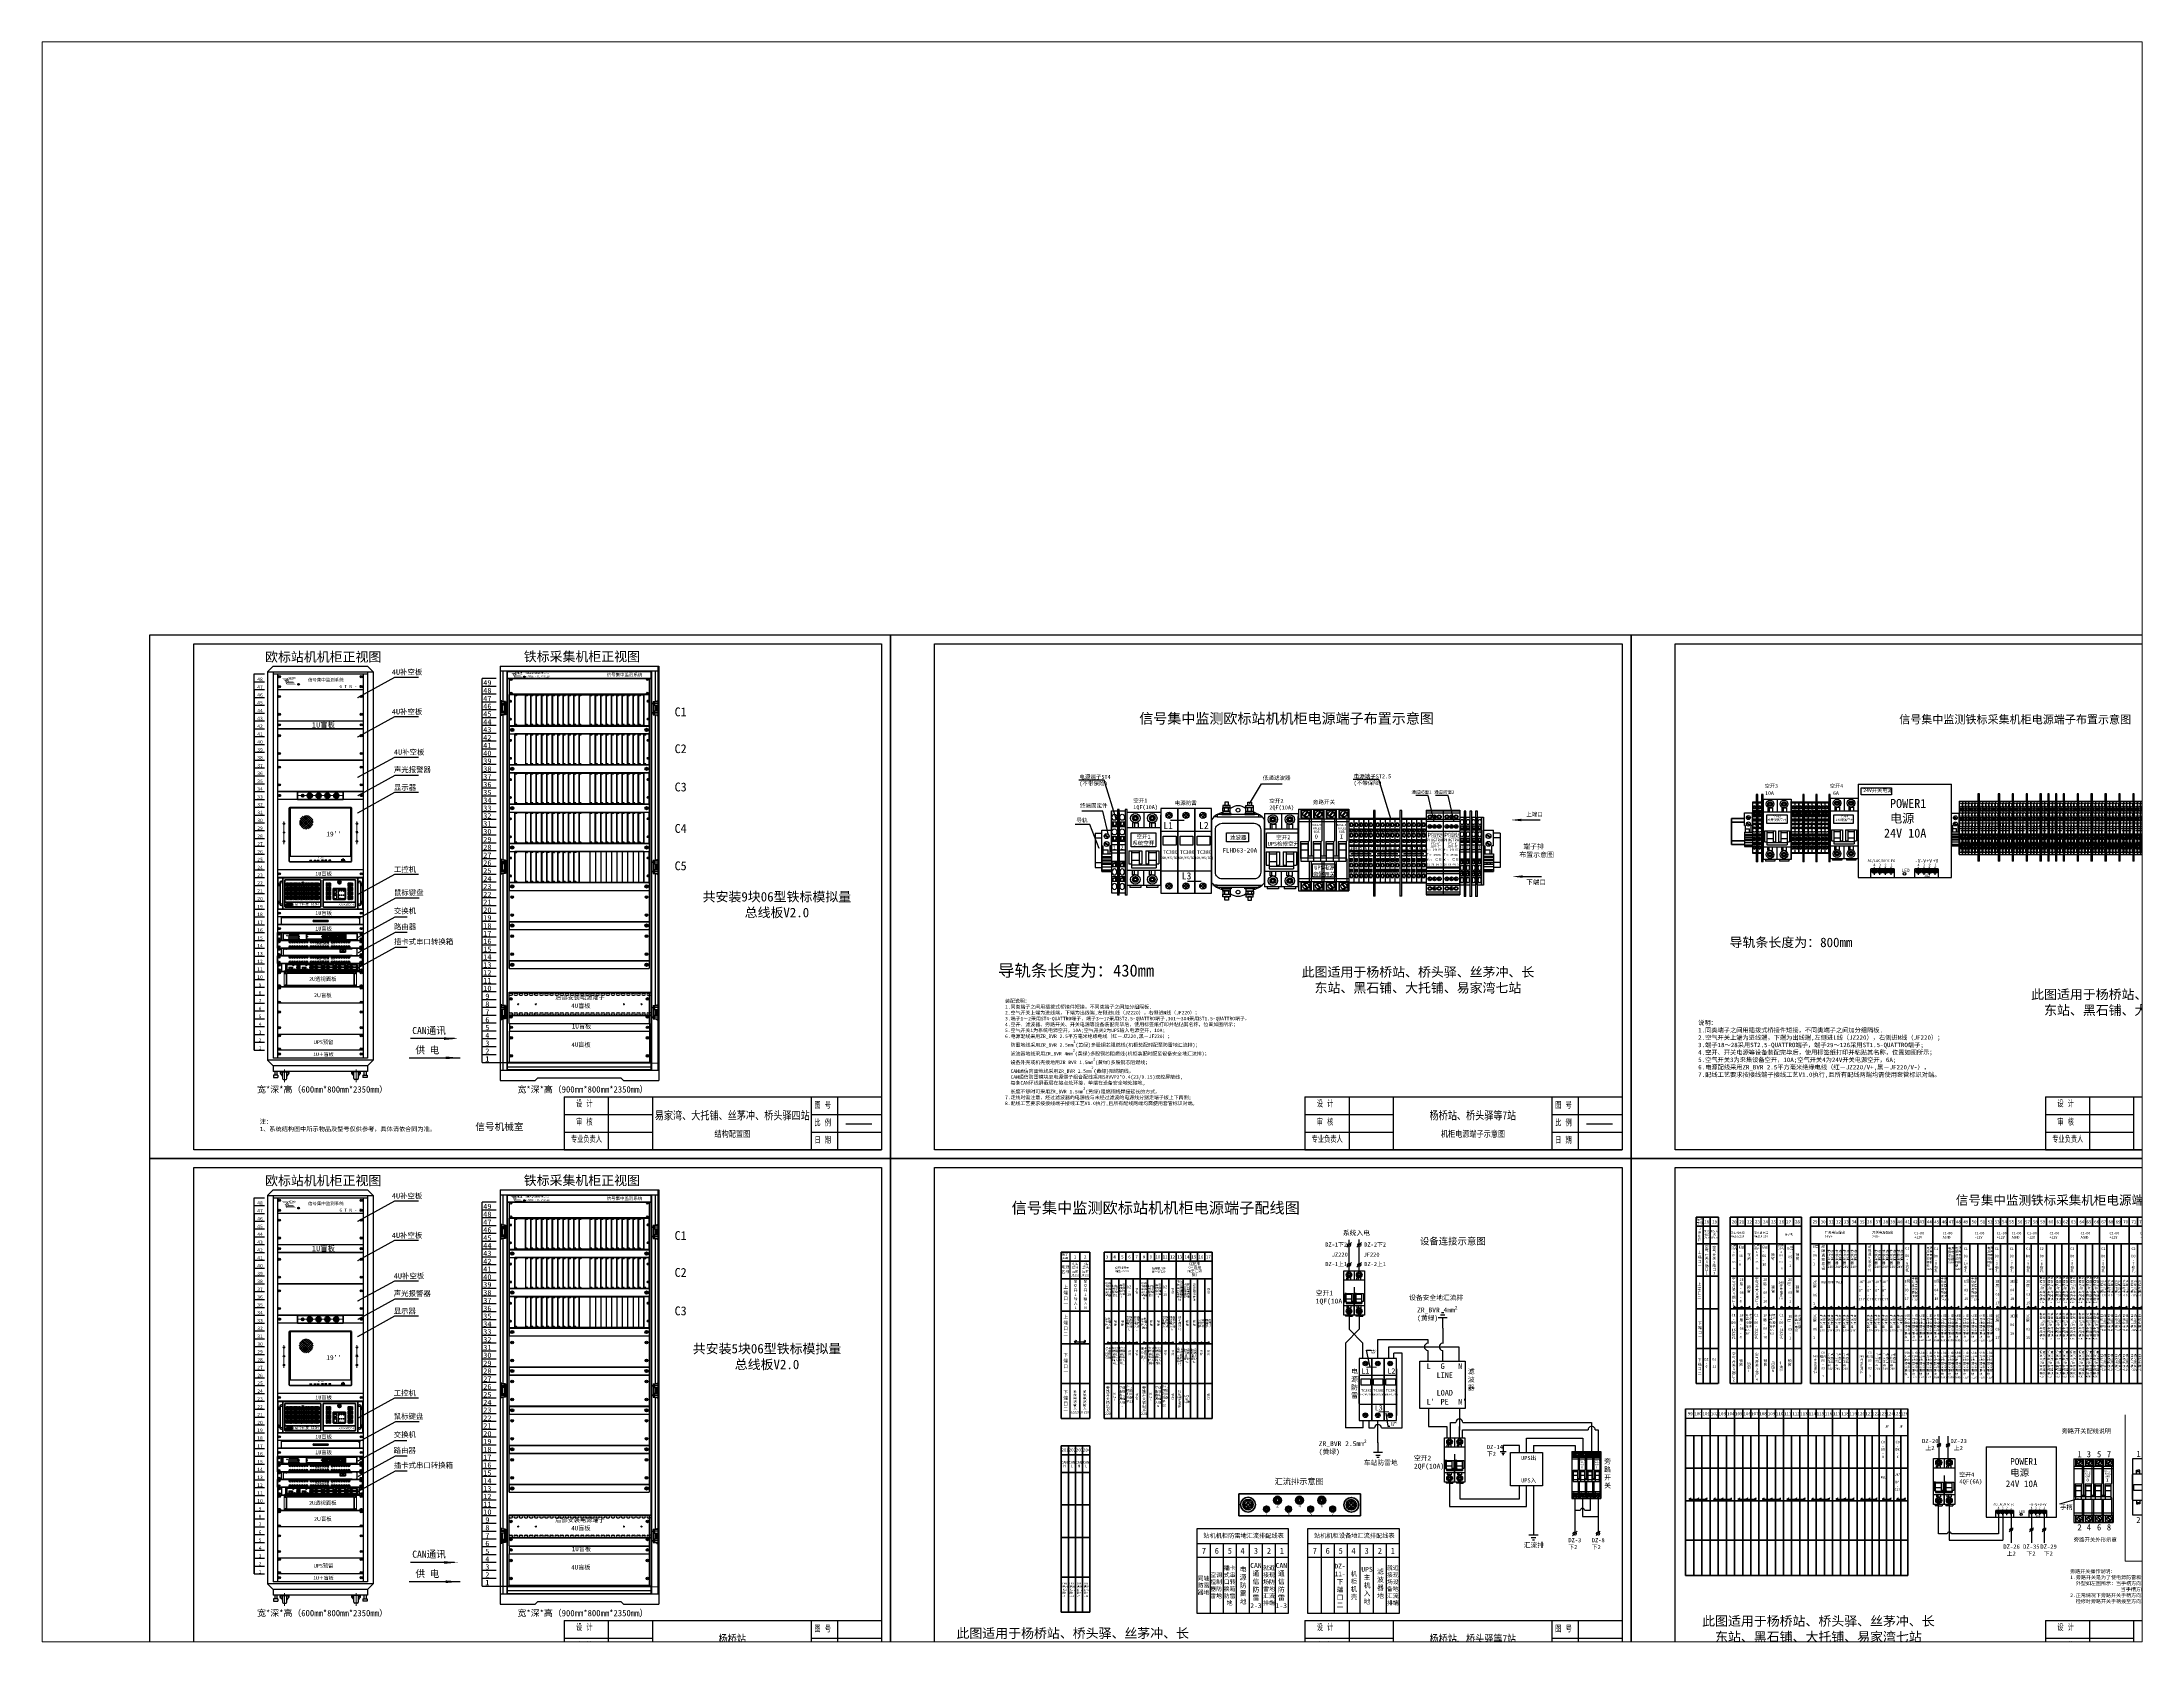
# Paper-space layout '布局1' of a CAD drawing. Extents: x 27 to 240, y 20 to 183.
# The model-space entities are those that its viewports show. They can reach past a viewport. Long polylines and large blocks are cut down to what shows.
import ezdxf
from ezdxf.enums import TextEntityAlignment as Align

# ---------------------------------------------------------------- set-up
doc = ezdxf.new("R2010")
doc.units = 0
for name, pattern in [('ACAD_ISO02W100', [15, 12, -3]), ('CENTER', [2, 1.25, -0.25, 0.25, -0.25]), ('DIVIDE', [1.25, 0.5, -0.25, 0, -0.25, 0, -0.25]), ('PHANTOM2', [1.25, 0.625, -0.125, 0.125, -0.125, 0.125, -0.125])]:
    doc.linetypes.add(name, pattern=pattern)
doc.layers.get('0').update_dxf_attribs({"linetype": 'CONTINUOUS'})
doc.layers.get('Defpoints').update_dxf_attribs({"linetype": 'CONTINUOUS'})
for name, color, linetype in [('1', 7, 'CONTINUOUS'), ('假设轮廓', 4, 'PHANTOM2'), ('图层1', 3, 'CONTINUOUS'), ('图框_外框线', 7, 'CONTINUOUS'), ('尺寸线', 3, 'CONTINUOUS'), ('文字', 3, 'CONTINUOUS'), ('细实线', 2, 'CONTINUOUS'), ('虚 线', 6, 'ACAD_ISO02W100'), ('轮廓线', 7, 'CONTINUOUS')]:
    doc.layers.add(name, color=color, linetype=linetype)
for name, color, linetype, lineweight in [('1轮廓实线层', 7, 'CONTINUOUS', 70), ('6文字层', 3, 'CONTINUOUS', 35), ('9双点划线层', 6, 'DIVIDE', 15), ('CAXA0', 7, 'CONTINUOUS', 70), ('中心线', 1, 'CENTER', 18), ('虚线', 5, 'ACAD_ISO02W100', 18), ('轮廓', 7, 'CONTINUOUS', 50), ('边框', 7, 'CONTINUOUS', 30)]:
    doc.layers.add(name, color=color, linetype=linetype, lineweight=lineweight)
doc.layers.add('参考线层', color=4, linetype='CONTINUOUS', plot=False)
doc.styles.add('3.5号', font='SIMFANG.TTF', dxfattribs={"height": 3.5})
doc.styles.add('Ht', font='SIMHEI.TTF')
doc.styles.get("Standard").update_dxf_attribs({"font": 'SIMFANG.TTF'})
doc.styles.add('仿宋', font='SIMFANG.TTF')
doc.styles.add('仿宋3.5', font='SIMFANG.TTF', dxfattribs={"width": 0.7, "height": 3.5})
doc.styles.add('宋体', font='SimSun.ttf')
doc.styles.add('样式 1', font='SIMFANG.TTF')
doc.styles.add('样式 2', font='SIMFANG.TTF', dxfattribs={"height": 2})
doc.styles.add('黑', font='SIMHEI.TTF')
doc.styles.add('黑体', font='SIMHEI.TTF')
doc.dimstyles.new('ISO-25', dxfattribs={"dimtxt": 2.5, "dimasz": 2.5, "dimexe": 1.25, "dimexo": 0.625, "dimtad": 1, "dimdsep": 46, "dimtxsty": 'Standard', "dimcen": 2.5, "dimadec": 0, "dimazin": 0, "dimtfac": 1, "dimtmove": 0, "dimatfit": 3, "dimfxl": 0, "dimarcsym": 0})
doc.dimstyles.get("Standard").update_dxf_attribs({"dimtxt": 0.18, "dimasz": 0.18, "dimexe": 0.18, "dimexo": 0.0625, "dimgap": 0.09, "dimtad": 0, "dimtih": 1, "dimtoh": 1, "dimdec": 4, "dimzin": 0, "dimdsep": 46, "dimtxsty": 'Standard', "dimcen": 0.09, "dimadec": 0, "dimazin": 0, "dimtfac": 1, "dimtdec": 4, "dimtofl": 0, "dimtmove": 0, "dimatfit": 3, "dimfxl": 0, "dimtolj": 1, "dimtzin": 0, "dimarcsym": 0})
doc.dimstyles.new('副本ISO-25', dxfattribs={"dimtxt": 2.5, "dimasz": 2, "dimexe": 1.25, "dimexo": 0.625, "dimtad": 1, "dimdsep": 46, "dimtxsty": 'Standard', "dimcen": 2.5, "dimadec": 0, "dimazin": 2, "dimtol": 1, "dimtp": 0.2, "dimtm": 0.2, "dimtfac": 1, "dimtmove": 0, "dimatfit": 3, "dimfxl": 0, "dimarcsym": 0})

# ---------------------------------------------------------------- blocks, each defined once
blk = doc.blocks.new('工控机研华科技610H正面')
at = {"layer": '轮廓'}
h = blk.add_hatch(color=1, dxfattribs=at)
h.paths.add_polyline_path([(86, -73, 1), (82, -73, 1)])
h.paths.add_polyline_path([(110, -73, 1), (106, -73, 1)])
h.paths.add_polyline_path([(122, -73, 1), (117, -73, 1)])
h.paths.add_polyline_path([(133, -73, 1), (129, -73, 1)])
h.paths.add_polyline_path([(133, -98, 1), (129, -98, 1)])
h.paths.add_polyline_path([(122, -98, 1), (117, -98, 1)])
h.paths.add_polyline_path([(110, -98, 1), (106, -98, 1)])
h.paths.add_polyline_path([(86, -98, 1), (82, -98, 1)])
for points in [[(-197, -149, 1), (-200, -149, 1)], [(-198, -150), (-199, -150, 0.393256), (-195, -156), (-195, -155, -0.38915)], [(-193, -159, 1), (-196, -159, 1)], [(-190, -149), (-191, -149, -0.239964), (-194, -152), (-194, -153, 0.261146)], [(-190, -147), (-191, -147), (-191, -149), (-190, -149)]]:
    blk.add_hatch(color=256, dxfattribs=at).paths.add_polyline_path(points)
at = {"color": 1}
for p, q in [((77, -66), (77, -84)), ((77, -91), (77, -116)), ((79, -64), (89, -64)), ((79, -86), (89, -86)), ((79, -89), (89, -89)), ((79, -118), (89, -118)), ((91, -66), (91, -84)), ((91, -91), (91, -116)), ((101, -66), (101, -116)), ((103, -64), (136, -64)), ((103, -118), (136, -118)), ((138, -66), (138, -116))]:
    blk.add_line(p, q, dxfattribs=at)
for centre in [(84, -73), (84, -98), (108, -73), (108, -98), (120, -73), (120, -98), (131, -73), (131, -98)]:
    blk.add_circle(centre, 2.25, dxfattribs=at)
for centre, start, end in [((79, -66), 90, 180), ((79, -84), 180, 270), ((79, -91), 90, 180), ((79, -116), 180, 270), ((89, -66), 0, 90), ((89, -84), 270, 0), ((89, -91), 0, 90), ((89, -116), 270, 0), ((103, -66), 90, 180), ((103, -116), 180, 270), ((136, -66), 0, 90), ((136, -116), 270, 0)]:
    blk.add_arc(centre, 2, start, end, dxfattribs=at)
at = {"layer": '虚线', "ltscale": 0.5, "extrusion": (0, 0, -1)}
for centre, major_axis in [((-221, -24), (-7.9, 0)), ((221, -152), (7.9, 0))]:
    blk.add_ellipse(centre, major_axis=major_axis, ratio=0.56962, start_param=3.141593, end_param=6.283185, dxfattribs=at)
at = {"layer": '虚线'}
blk.add_ellipse((221, -24), major_axis=(7.9, 0), ratio=0.56962, start_param=3.141593, end_param=6.283185, dxfattribs=at)
at = {"layer": '虚线', "ltscale": 0.5}
blk.add_ellipse((-221, -152), major_axis=(-7.9, 0), ratio=0.56962, start_param=3.141593, end_param=6.283185, dxfattribs=at)
at = {"layer": '轮廓', "ltscale": 0.2}
for p, q in [((-238, 0), (238, 0)), ((-200, -12), (0, -12)), ((-199, -11), (-1, -11)), ((18, -11), (197, -11)), ((107, -21), (109, -21)), ((107, -29), (109, -29)), ((-238, -177), (238, -177)), ((-200, -138), (0, -138)), ((-200, -138), (0, -138)), ((-200, -165), (0, -165)), ((-199, -166), (-1, -166)), ((18, -166), (197, -166))]:
    blk.add_line(p, q, dxfattribs=at)
at = {"layer": '轮廓'}
for p, q in [((213, 0), (213, -177)), ((-241, -3), (-241, -174)), ((-230, -41), (-236, -35)), ((-236, -41), (-230, -35)), ((-229, -24), (-229, -152)), ((-213, 0), (-213, -177)), ((-202, -14), (-202, -163)), ((-201, -13), (-201, -136)), ((-192, -48), (-192, -31)), ((-192, -72), (-192, -55)), ((-192, -96), (-192, -79)), ((-192, -121), (-192, -104)), ((-189, -48), (-189, -31)), ((-189, -72), (-189, -55)), ((-189, -96), (-189, -79)), ((-189, -121), (-189, -104)), ((-185, -48), (-185, -31)), ((-185, -72), (-185, -55)), ((-185, -96), (-185, -79)), ((-185, -121), (-185, -104)), ((-182, -48), (-182, -31)), ((-182, -72), (-182, -55)), ((-182, -96), (-182, -79)), ((-182, -121), (-182, -104)), ((-178, -48), (-178, -31)), ((-178, -72), (-178, -55)), ((-178, -96), (-178, -79)), ((-178, -121), (-178, -104)), ((-175, -48), (-175, -31)), ((-175, -72), (-175, -55)), ((-175, -96), (-175, -79)), ((-175, -121), (-175, -104)), ((-171, -48), (-171, -31)), ((-171, -72), (-171, -55)), ((-171, -96), (-171, -79)), ((-171, -121), (-171, -104)), ((-168, -48), (-168, -31)), ((-168, -72), (-168, -55)), ((-168, -96), (-168, -79)), ((-168, -121), (-168, -104)), ((-164, -48), (-164, -31)), ((-164, -72), (-164, -55)), ((-164, -96), (-164, -79)), ((-164, -121), (-164, -104)), ((-161, -48), (-161, -31)), ((-161, -72), (-161, -55)), ((-161, -96), (-161, -79)), ((-161, -121), (-161, -104)), ((-157, -48), (-157, -31)), ((-157, -72), (-157, -55)), ((-157, -96), (-157, -79)), ((-157, -121), (-157, -104)), ((-154, -48), (-154, -31)), ((-154, -72), (-154, -55)), ((-154, -96), (-154, -79)), ((-154, -121), (-154, -104)), ((-150, -48), (-150, -31)), ((-150, -72), (-150, -55)), ((-150, -96), (-150, -79)), ((-150, -121), (-150, -104)), ((-147, -48), (-147, -31)), ((-147, -72), (-147, -55)), ((-147, -96), (-147, -79)), ((-147, -121), (-147, -104)), ((-143, -48), (-143, -31)), ((-143, -72), (-143, -55)), ((-143, -96), (-143, -79)), ((-143, -121), (-143, -104)), ((-140, -48), (-140, -31)), ((-140, -72), (-140, -55)), ((-140, -96), (-140, -79)), ((-140, -121), (-140, -104)), ((-136, -48), (-136, -31)), ((-136, -72), (-136, -55)), ((-136, -96), (-136, -79)), ((-136, -121), (-136, -104)), ((-133, -48), (-133, -31)), ((-133, -72), (-133, -55)), ((-133, -96), (-133, -79)), ((-133, -121), (-133, -104)), ((-129, -48), (-129, -31)), ((-129, -72), (-129, -55)), ((-129, -96), (-129, -79)), ((-129, -121), (-129, -104)), ((-126, -48), (-126, -31)), ((-126, -72), (-126, -55)), ((-126, -96), (-126, -79)), ((-126, -121), (-126, -104)), ((-122, -48), (-122, -31)), ((-122, -72), (-122, -55)), ((-122, -96), (-122, -79)), ((-122, -121), (-122, -104)), ((-119, -48), (-119, -31)), ((-119, -72), (-119, -55)), ((-119, -96), (-119, -79)), ((-119, -121), (-119, -104)), ((-115, -48), (-115, -31)), ((-115, -72), (-115, -55)), ((-115, -96), (-115, -79)), ((-115, -121), (-115, -104)), ((-112, -48), (-112, -31)), ((-112, -72), (-112, -55)), ((-112, -96), (-112, -79)), ((-112, -121), (-112, -104)), ((-108, -48), (-108, -39)), ((-108, -72), (-108, -55)), ((-108, -96), (-108, -79)), ((-108, -121), (-108, -104)), ((-105, -48), (-105, -39)), ((-105, -72), (-105, -55)), ((-105, -96), (-105, -79)), ((-105, -121), (-105, -104)), ((-101, -36), (-101, -24)), ((-101, -48), (-101, -39)), ((-101, -72), (-101, -55)), ((-101, -96), (-101, -79)), ((-101, -121), (-101, -104)), ((-99, -36), (-99, -24)), ((-98, -48), (-98, -39)), ((-98, -72), (-98, -55)), ((-98, -96), (-98, -79)), ((-98, -121), (-98, -104)), ((-94, -48), (-94, -39)), ((-94, -72), (-94, -55)), ((-94, -96), (-94, -79)), ((-94, -121), (-94, -104)), ((-91, -48), (-91, -39)), ((-91, -72), (-91, -55)), ((-91, -96), (-91, -79)), ((-91, -121), (-91, -104)), ((-87, -48), (-87, -31)), ((-87, -72), (-87, -55)), ((-87, -96), (-87, -79)), ((-87, -121), (-87, -104)), ((-84, -48), (-84, -31)), ((-84, -72), (-84, -55)), ((-84, -96), (-84, -79)), ((-84, -121), (-84, -104)), ((-80, -48), (-80, -31)), ((-80, -72), (-80, -55)), ((-80, -96), (-80, -79)), ((-80, -121), (-80, -104)), ((-77, -48), (-77, -31)), ((-77, -72), (-77, -55)), ((-77, -96), (-77, -79)), ((-77, -121), (-77, -104)), ((-73, -48), (-73, -31)), ((-73, -72), (-73, -55)), ((-73, -96), (-73, -79)), ((-73, -121), (-73, -104)), ((-70, -48), (-70, -31)), ((-70, -72), (-70, -55)), ((-70, -96), (-70, -79)), ((-70, -121), (-70, -104)), ((-66, -48), (-66, -31)), ((-66, -72), (-66, -55)), ((-66, -96), (-66, -79)), ((-66, -121), (-66, -104)), ((-63, -48), (-63, -31)), ((-63, -72), (-63, -55)), ((-63, -96), (-63, -79)), ((-63, -121), (-63, -104)), ((-59, -48), (-59, -31)), ((-59, -72), (-59, -55)), ((-59, -96), (-59, -79)), ((-59, -121), (-59, -104)), ((-56, -48), (-56, -31)), ((-56, -72), (-56, -55)), ((-56, -96), (-56, -79)), ((-56, -121), (-56, -104)), ((-52, -48), (-52, -31)), ((-52, -72), (-52, -55)), ((-52, -96), (-52, -79)), ((-52, -121), (-52, -104)), ((-49, -48), (-49, -31)), ((-49, -72), (-49, -55)), ((-49, -96), (-49, -79)), ((-49, -121), (-49, -104)), ((-45, -48), (-45, -31)), ((-45, -72), (-45, -55)), ((-45, -96), (-45, -79)), ((-45, -121), (-45, -104)), ((-42, -48), (-42, -31)), ((-42, -72), (-42, -55)), ((-42, -96), (-42, -79)), ((-42, -121), (-42, -104)), ((-38, -48), (-38, -31)), ((-38, -72), (-38, -55)), ((-38, -96), (-38, -79)), ((-38, -121), (-38, -104)), ((-35, -48), (-35, -31)), ((-35, -72), (-35, -55)), ((-35, -96), (-35, -79)), ((-35, -121), (-35, -104)), ((-31, -48), (-31, -31)), ((-31, -72), (-31, -55)), ((-31, -96), (-31, -79)), ((-31, -121), (-31, -104)), ((-28, -48), (-28, -31)), ((-28, -72), (-28, -55)), ((-28, -96), (-28, -79)), ((-28, -121), (-28, -104)), ((-24, -48), (-24, -31)), ((-24, -72), (-24, -55)), ((-24, -96), (-24, -79)), ((-24, -121), (-24, -104)), ((-21, -48), (-21, -31)), ((-21, -72), (-21, -55)), ((-21, -96), (-21, -79)), ((-21, -121), (-21, -104)), ((-17, -48), (-17, -31)), ((-17, -72), (-17, -55)), ((-17, -96), (-17, -79)), ((-17, -121), (-17, -104)), ((-14, -48), (-14, -31)), ((-14, -72), (-14, -55)), ((-14, -96), (-14, -79)), ((-14, -121), (-14, -104)), ((-10, -48), (-10, -31)), ((-10, -72), (-10, -55)), ((-10, -96), (-10, -79)), ((-10, -121), (-10, -104)), ((-7, -48), (-7, -31)), ((-7, -72), (-7, -55)), ((-7, -96), (-7, -79)), ((-7, -121), (-7, -104)), ((2, -13), (2, -136)), ((2, -14), (2, -163)), ((15, -14), (15, -163)), ((34, -48), (34, -31)), ((34, -72), (34, -55)), ((34, -96), (34, -79)), ((34, -121), (34, -104)), ((37, -48), (37, -31)), ((37, -72), (37, -55)), ((37, -96), (37, -79)), ((37, -121), (37, -104)), ((41, -48), (41, -31)), ((41, -72), (41, -55)), ((41, -96), (41, -79)), ((41, -121), (41, -104)), ((44, -48), (44, -31)), ((44, -72), (44, -55)), ((44, -96), (44, -79)), ((44, -121), (44, -104)), ((48, -48), (48, -31)), ((48, -72), (48, -55)), ((48, -96), (48, -79)), ((48, -121), (48, -104)), ((51, -48), (51, -31)), ((51, -72), (51, -55)), ((51, -96), (51, -79)), ((51, -121), (51, -104)), ((55, -48), (55, -31)), ((55, -72), (55, -55)), ((55, -96), (55, -79)), ((55, -121), (55, -104)), ((58, -48), (58, -31)), ((58, -72), (58, -55)), ((58, -96), (58, -79)), ((58, -121), (58, -104)), ((72, -64), (72, -118)), ((76, -60), (139, -60)), ((107, -21), (107, -29)), ((109, -21), (109, -29)), ((143, -64), (143, -118)), ((158, -48), (158, -31)), ((158, -72), (158, -55)), ((158, -96), (158, -79)), ((158, -121), (158, -104)), ((161, -48), (161, -31)), ((161, -72), (161, -55)), ((161, -96), (161, -79)), ((161, -121), (161, -104)), ((165, -48), (165, -31)), ((165, -72), (165, -55)), ((165, -96), (165, -79)), ((165, -121), (165, -104)), ((168, -48), (168, -31)), ((168, -72), (168, -55)), ((168, -96), (168, -79)), ((168, -121), (168, -104)), ((172, -48), (172, -31)), ((172, -72), (172, -55)), ((172, -96), (172, -79)), ((172, -121), (172, -104)), ((175, -48), (175, -31)), ((175, -72), (175, -55)), ((175, -96), (175, -79)), ((175, -121), (175, -104)), ((179, -48), (179, -31)), ((179, -72), (179, -55)), ((179, -96), (179, -79)), ((179, -121), (179, -104)), ((182, -48), (182, -31)), ((182, -72), (182, -55)), ((182, -96), (182, -79)), ((182, -121), (182, -104)), ((200, -14), (200, -162)), ((229, -24), (229, -152)), ((230, -41), (236, -35)), ((236, -41), (230, -35)), ((241, -3), (241, -174)), ((-230, -142), (-236, -137)), ((-236, -142), (-230, -137)), ((-201, -140), (-201, -164)), ((-195, -155), (-195, -156)), ((-195, -155), (-195, -156)), ((-194, -152), (-194, -153)), ((-188, -144), (-188, -160)), ((-188, -144), (-174, -144)), ((-188, -145), (-187, -145)), ((-188, -145), (-188, -159)), ((-188, -159), (-187, -159)), ((-188, -160), (-174, -160)), ((-187, -144), (-187, -146)), ((-187, -144), (-175, -144)), ((-187, -145), (-187, -159)), ((-187, -146), (-175, -146)), ((-187, -150), (-175, -150)), ((-187, -153), (-175, -153)), ((-187, -154), (-175, -154)), ((-187, -154), (-187, -155)), ((-187, -155), (-175, -155)), ((-186, -158), (-181, -158)), ((-186, -158), (-186, -159)), ((-186, -159), (-181, -159)), ((-181, -158), (-181, -159)), ((-181, -158), (-181, -159)), ((-181, -158), (-176, -158)), ((-181, -159), (-176, -159)), ((-176, -158), (-176, -159)), ((-175, -144), (-175, -146)), ((-175, -145), (-175, -159)), ((-175, -145), (-174, -145)), ((-175, -154), (-175, -155)), ((-175, -159), (-174, -159)), ((-174, -144), (-174, -160)), ((-164, -156), (-164, -155)), ((-164, -156), (-161, -156)), ((-163, -150), (-163, -148)), ((-163, -150), (-162, -150)), ((-163, -153), (-163, -151)), ((-163, -151), (-162, -151)), ((-163, -153), (-162, -153)), ((-162, -150), (-162, -148)), ((-162, -153), (-162, -151)), ((-161, -156), (-161, -155)), ((2, -140), (2, -164)), ((15, -138), (200, -138)), ((76, -122), (139, -122)), ((200, -162), (200, -163)), ((230, -142), (236, -137)), ((236, -142), (230, -137))]:
    blk.add_line(p, q, dxfattribs=at)
blk.add_lwpolyline([(-195, -144, 0, 2, 0), (-195, -149, 2, 2, 0)], format="xyseb", dxfattribs=at)
at = {"layer": '轮廓', "const_width": 1}
blk.add_lwpolyline([(-195, -149), (-195, -159)], dxfattribs=at)
at = {"layer": '轮廓'}
for points in [[(-191, -147), (-190, -147), (-190, -149), (-191, -149)], [(-185, -152), (-183, -152), (-183, -152), (-185, -152)], [(-179, -152), (-177, -152), (-177, -152), (-179, -152)]]:
    blk.add_lwpolyline(points, close=True, dxfattribs=at)
for centre, radius in [((-100, -30), 6), ((108, -25), 9.25), ((108, -25), 8.25), ((108, -25), 6.5), ((-195, -159), 1.33), ((-163, -152), 6.5), ((-163, -152), 5), ((-165, -151), 0.5), ((-165, -153), 0.5), ((-164, -155), 0.5), ((-162, -155), 0.5), ((-161, -151), 0.5), ((-161, -153), 0.5)]:
    blk.add_circle(centre, radius, dxfattribs=at)
for centre, radius, start, end in [((238, -3), 3, 0, 90), ((-238, -3), 3, 90, 180), ((-233, -38), 6, 50.7035, 309.2965), ((-199, -14), 3, 90, 180), ((-200, -13), 1.5, 90, 180), ((-191, -31), 1.5, 0, 180), ((-191, -48), 1.5, 180, 0), ((-191, -55), 1.5, 0, 180), ((-191, -72), 1.5, 180, 0), ((-191, -79), 1.5, 0, 180), ((-191, -96), 1.5, 180, 0), ((-191, -104), 1.5, 0, 180), ((-184, -31), 1.5, 0, 180), ((-184, -48), 1.5, 180, 0), ((-184, -55), 1.5, 0, 180), ((-184, -72), 1.5, 180, 0), ((-184, -79), 1.5, 0, 180), ((-184, -96), 1.5, 180, 0), ((-184, -104), 1.5, 0, 180), ((-177, -31), 1.5, 0, 180), ((-177, -48), 1.5, 180, 0), ((-177, -55), 1.5, 0, 180), ((-177, -72), 1.5, 180, 0), ((-177, -79), 1.5, 0, 180), ((-177, -96), 1.5, 180, 0), ((-177, -104), 1.5, 0, 180), ((-170, -31), 1.5, 0, 180), ((-170, -48), 1.5, 180, 0), ((-170, -55), 1.5, 0, 180), ((-170, -72), 1.5, 180, 0), ((-170, -79), 1.5, 0, 180), ((-170, -96), 1.5, 180, 0), ((-170, -104), 1.5, 0, 180), ((-163, -31), 1.5, 0, 180), ((-163, -48), 1.5, 180, 0), ((-163, -55), 1.5, 0, 180), ((-163, -72), 1.5, 180, 0), ((-163, -79), 1.5, 0, 180), ((-163, -96), 1.5, 180, 0), ((-163, -104), 1.5, 0, 180), ((-156, -31), 1.5, 0, 180), ((-156, -48), 1.5, 180, 0), ((-156, -55), 1.5, 0, 180), ((-156, -72), 1.5, 180, 0), ((-156, -79), 1.5, 0, 180), ((-156, -96), 1.5, 180, 0), ((-156, -104), 1.5, 0, 180), ((-149, -31), 1.5, 0, 180), ((-149, -48), 1.5, 180, 0), ((-149, -55), 1.5, 0, 180), ((-149, -72), 1.5, 180, 0), ((-149, -79), 1.5, 0, 180), ((-149, -96), 1.5, 180, 0), ((-149, -104), 1.5, 0, 180), ((-142, -31), 1.5, 0, 180), ((-142, -48), 1.5, 180, 0), ((-142, -55), 1.5, 0, 180), ((-142, -72), 1.5, 180, 0), ((-142, -79), 1.5, 0, 180), ((-142, -96), 1.5, 180, 0), ((-142, -104), 1.5, 0, 180), ((-135, -31), 1.5, 0, 180), ((-135, -48), 1.5, 180, 0), ((-135, -55), 1.5, 0, 180), ((-135, -72), 1.5, 180, 0), ((-135, -79), 1.5, 0, 180), ((-135, -96), 1.5, 180, 0), ((-135, -104), 1.5, 0, 180), ((-128, -31), 1.5, 0, 180), ((-128, -48), 1.5, 180, 0), ((-128, -55), 1.5, 0, 180), ((-128, -72), 1.5, 180, 0), ((-128, -79), 1.5, 0, 180), ((-128, -96), 1.5, 180, 0), ((-128, -104), 1.5, 0, 180), ((-121, -31), 1.5, 0, 180), ((-121, -48), 1.5, 180, 0), ((-121, -55), 1.5, 0, 180), ((-121, -72), 1.5, 180, 0), ((-121, -79), 1.5, 0, 180), ((-121, -96), 1.5, 180, 0), ((-121, -104), 1.5, 0, 180), ((-114, -31), 1.5, 0, 180), ((-114, -48), 1.5, 180, 0), ((-114, -55), 1.5, 0, 180), ((-114, -72), 1.5, 180, 0), ((-114, -79), 1.5, 0, 180), ((-114, -96), 1.5, 180, 0), ((-114, -104), 1.5, 0, 180), ((-107, -39), 1.5, 0, 180), ((-107, -48), 1.5, 180, 0), ((-107, -55), 1.5, 0, 180), ((-107, -72), 1.5, 180, 0), ((-107, -79), 1.5, 0, 180), ((-107, -96), 1.5, 180, 0), ((-107, -104), 1.5, 0, 180), ((-100, -39), 1.5, 0, 180), ((-100, -48), 1.5, 180, 0), ((-100, -55), 1.5, 0, 180), ((-100, -72), 1.5, 180, 0), ((-100, -79), 1.5, 0, 180), ((-100, -96), 1.5, 180, 0), ((-100, -104), 1.5, 0, 180), ((-93, -39), 1.5, 0, 180), ((-93, -48), 1.5, 180, 0), ((-93, -55), 1.5, 0, 180), ((-93, -72), 1.5, 180, 0), ((-93, -79), 1.5, 0, 180), ((-93, -96), 1.5, 180, 0), ((-93, -104), 1.5, 0, 180), ((-86, -31), 1.5, 0, 180), ((-86, -48), 1.5, 180, 0), ((-86, -55), 1.5, 0, 180), ((-86, -72), 1.5, 180, 0), ((-86, -79), 1.5, 0, 180), ((-86, -96), 1.5, 180, 0), ((-86, -104), 1.5, 0, 180), ((-79, -31), 1.5, 0, 180), ((-79, -48), 1.5, 180, 0), ((-79, -55), 1.5, 0, 180), ((-79, -72), 1.5, 180, 0), ((-79, -79), 1.5, 0, 180), ((-79, -96), 1.5, 180, 0), ((-79, -104), 1.5, 0, 180), ((-72, -31), 1.5, 0, 180), ((-72, -48), 1.5, 180, 0), ((-72, -55), 1.5, 0, 180), ((-72, -72), 1.5, 180, 0), ((-72, -79), 1.5, 0, 180), ((-72, -96), 1.5, 180, 0), ((-72, -104), 1.5, 0, 180), ((-65, -31), 1.5, 0, 180), ((-65, -48), 1.5, 180, 0), ((-65, -55), 1.5, 0, 180), ((-65, -72), 1.5, 180, 0), ((-65, -79), 1.5, 0, 180), ((-65, -96), 1.5, 180, 0), ((-65, -104), 1.5, 0, 180), ((-58, -31), 1.5, 0, 180), ((-58, -48), 1.5, 180, 0), ((-58, -55), 1.5, 0, 180), ((-58, -72), 1.5, 180, 0), ((-58, -79), 1.5, 0, 180), ((-58, -96), 1.5, 180, 0), ((-58, -104), 1.5, 0, 180), ((-51, -31), 1.5, 0, 180), ((-51, -48), 1.5, 180, 0), ((-51, -55), 1.5, 0, 180), ((-51, -72), 1.5, 180, 0), ((-51, -79), 1.5, 0, 180), ((-51, -96), 1.5, 180, 0), ((-51, -104), 1.5, 0, 180), ((-44, -31), 1.5, 0, 180), ((-44, -48), 1.5, 180, 0), ((-44, -55), 1.5, 0, 180), ((-44, -72), 1.5, 180, 0), ((-44, -79), 1.5, 0, 180), ((-44, -96), 1.5, 180, 0), ((-44, -104), 1.5, 0, 180), ((-37, -31), 1.5, 0, 180), ((-37, -48), 1.5, 180, 0), ((-37, -55), 1.5, 0, 180), ((-37, -72), 1.5, 180, 0), ((-37, -79), 1.5, 0, 180), ((-37, -96), 1.5, 180, 0), ((-37, -104), 1.5, 0, 180), ((-30, -31), 1.5, 0, 180), ((-30, -48), 1.5, 180, 0), ((-30, -55), 1.5, 0, 180), ((-30, -72), 1.5, 180, 0), ((-30, -79), 1.5, 0, 180), ((-30, -96), 1.5, 180, 0), ((-30, -104), 1.5, 0, 180), ((-23, -31), 1.5, 0, 180), ((-23, -48), 1.5, 180, 0), ((-23, -55), 1.5, 0, 180), ((-23, -72), 1.5, 180, 0), ((-23, -79), 1.5, 0, 180), ((-23, -96), 1.5, 180, 0), ((-23, -104), 1.5, 0, 180), ((-16, -31), 1.5, 0, 180), ((-16, -48), 1.5, 180, 0), ((-16, -55), 1.5, 0, 180), ((-16, -72), 1.5, 180, 0), ((-16, -79), 1.5, 0, 180), ((-16, -96), 1.5, 180, 0), ((-16, -104), 1.5, 0, 180), ((-9, -31), 1.5, 0, 180), ((-9, -48), 1.5, 180, 0), ((-9, -55), 1.5, 0, 180), ((-9, -72), 1.5, 180, 0), ((-9, -79), 1.5, 0, 180), ((-9, -96), 1.5, 180, 0), ((-9, -104), 1.5, 0, 180), ((-1, -14), 3, 0, 90), ((0, -13), 1.5, 0, 90), ((18, -14), 3, 90, 180), ((35, -31), 1.5, 0, 180), ((35, -48), 1.5, 180, 0), ((35, -55), 1.5, 0, 180), ((35, -72), 1.5, 180, 0), ((35, -79), 1.5, 0, 180), ((35, -96), 1.5, 180, 0), ((35, -104), 1.5, 0, 180), ((42, -31), 1.5, 0, 180), ((42, -48), 1.5, 180, 0), ((42, -55), 1.5, 0, 180), ((42, -72), 1.5, 180, 0), ((42, -79), 1.5, 0, 180), ((42, -96), 1.5, 180, 0), ((42, -104), 1.5, 0, 180), ((49, -31), 1.5, 0, 180), ((49, -48), 1.5, 180, 0), ((49, -55), 1.5, 0, 180), ((49, -72), 1.5, 180, 0), ((49, -79), 1.5, 0, 180), ((49, -96), 1.5, 180, 0), ((49, -104), 1.5, 0, 180), ((56, -31), 1.5, 0, 180), ((56, -48), 1.5, 180, 0), ((56, -55), 1.5, 0, 180), ((56, -72), 1.5, 180, 0), ((56, -79), 1.5, 0, 180), ((56, -96), 1.5, 180, 0), ((56, -104), 1.5, 0, 180), ((76, -64), 4, 90, 180), ((76, -118), 4, 180, 270), ((108, -25), 2.75, 111.3237, 248.6763), ((108, -25), 2.75, 291.3237, 68.6763), ((139, -64), 4, 0, 90), ((139, -118), 4, 270, 0), ((159, -31), 1.5, 0, 180), ((159, -48), 1.5, 180, 0), ((159, -55), 1.5, 0, 180), ((159, -72), 1.5, 180, 0), ((159, -79), 1.5, 0, 180), ((159, -96), 1.5, 180, 0), ((159, -104), 1.5, 0, 180), ((166, -31), 1.5, 0, 180), ((166, -48), 1.5, 180, 0), ((166, -55), 1.5, 0, 180), ((166, -72), 1.5, 180, 0), ((166, -79), 1.5, 0, 180), ((166, -96), 1.5, 180, 0), ((166, -104), 1.5, 0, 180), ((173, -31), 1.5, 0, 180), ((173, -48), 1.5, 180, 0), ((173, -55), 1.5, 0, 180), ((173, -72), 1.5, 180, 0), ((173, -79), 1.5, 0, 180), ((173, -96), 1.5, 180, 0), ((173, -104), 1.5, 0, 180), ((180, -31), 1.5, 0, 180), ((180, -48), 1.5, 180, 0), ((180, -55), 1.5, 0, 180), ((180, -72), 1.5, 180, 0), ((180, -79), 1.5, 0, 180), ((180, -96), 1.5, 180, 0), ((180, -104), 1.5, 0, 180), ((233, -38), 6, 230.7035, 129.2965), ((-233, -140), 6, 50.7035, 309.2965), ((-200, -136), 1.5, 180, 270), ((-200, -140), 1.5, 90, 180), ((-194, -151), 5.05, 173.4566, 265.718), ((-194, -151), 4.25, 172.8305, 265.718), ((-196, -147), 5.35, 286.3474, 344.4211), ((-196, -147), 6.15, 286.3474, 346.4897), ((-191, -121), 1.5, 180, 0), ((-184, -121), 1.5, 180, 0), ((-177, -121), 1.5, 180, 0), ((-170, -121), 1.5, 180, 0), ((-163, -152), 3.5, 99.8709, 244.6231), ((-163, -121), 1.5, 180, 0), ((-163, -152), 3.5, 295.3769, 80.1291), ((-156, -121), 1.5, 180, 0), ((-149, -121), 1.5, 180, 0), ((-142, -121), 1.5, 180, 0), ((-135, -121), 1.5, 180, 0), ((-128, -121), 1.5, 180, 0), ((-121, -121), 1.5, 180, 0), ((-114, -121), 1.5, 180, 0), ((-107, -121), 1.5, 180, 0), ((-100, -121), 1.5, 180, 0), ((-93, -121), 1.5, 180, 0), ((-86, -121), 1.5, 180, 0), ((-79, -121), 1.5, 180, 0), ((-72, -121), 1.5, 180, 0), ((-65, -121), 1.5, 180, 0), ((-58, -121), 1.5, 180, 0), ((-51, -121), 1.5, 180, 0), ((-44, -121), 1.5, 180, 0), ((-37, -121), 1.5, 180, 0), ((-30, -121), 1.5, 180, 0), ((-23, -121), 1.5, 180, 0), ((-16, -121), 1.5, 180, 0), ((-9, -121), 1.5, 180, 0), ((0, -136), 1.5, 270, 0), ((0, -140), 1.5, 0, 90), ((35, -121), 1.5, 180, 0), ((42, -121), 1.5, 180, 0), ((49, -121), 1.5, 180, 0), ((56, -121), 1.5, 180, 0), ((159, -121), 1.5, 180, 0), ((166, -121), 1.5, 180, 0), ((173, -121), 1.5, 180, 0), ((180, -121), 1.5, 180, 0), ((233, -140), 6, 230.7035, 129.2965)]:
    blk.add_arc(centre, radius, start, end, dxfattribs=at)
at = {"layer": '轮廓', "ltscale": 0.2}
for centre, radius, start, end in [((197, -14), 3, 0, 90), ((-238, -174), 3, 180, 270), ((-199, -163), 3, 180, 270), ((-200, -164), 1.5, 180, 270), ((-1, -163), 3, 270, 0), ((0, -164), 1.5, 270, 0), ((18, -163), 3, 180, 270), ((197, -163), 3, 270, 0), ((238, -174), 3, 270, 0)]:
    blk.add_arc(centre, radius, start, end, dxfattribs=at)
at = {"layer": '轮廓'}
for centre, major_axis in [((-221, -24), (-7.9, 0)), ((221, -152), (7.9, 0))]:
    blk.add_ellipse(centre, major_axis=major_axis, ratio=0.56962, start_param=3.141593, end_param=6.283185, dxfattribs=at)
at = {"layer": '轮廓', "extrusion": (0, 0, -1)}
blk.add_ellipse((221, -24), major_axis=(7.9, 0), ratio=0.56962, start_param=3.141593, end_param=6.283185, dxfattribs=at)
at = {"layer": '轮廓', "ltscale": 0.5, "extrusion": (0, 0, -1)}
blk.add_ellipse((-221, -152), major_axis=(-7.9, 0), ratio=0.56962, start_param=3.141593, end_param=6.283185, dxfattribs=at)
at = {"layer": '轮廓', "attachment_point": 1}
for s, insert, char_height in [('{\\fﾺￚￌﾣﾤ|b0|i0|c134|p2;PWR}', (80, -77), 3.5), ('{\\fﾺￚￌﾣﾤ|b0|i0|c134|p2;HDD}', (80, -102), 3.5), ('{\\fￋￎￌﾣﾤ|b0|i0|c134|p2;+3.3V}', (104, -77), 2.5), ('{\\fￋￎￌﾣﾤ|b0|i0|c134|p2;-5V}', (106, -102), 2.5), ('{\\fￋￎￌﾣﾤ|b0|i0|c134|p2;-12V}', (116, -102), 2.5), ('{\\fￋￎￌﾣﾤ|b0|i0|c134|p2;+5V}', (117, -77), 2.5), ('{\\fￋￎￌﾣﾤ|b0|i0|c134|p2;+12V}', (128, -77), 2.5), ('{\\fￋￎￌﾣﾤ|b0|i0|c134|p2;5Vsb}', (128, -102), 2.5), ('{\\fU+FFBAￚￌﾣ\\U+|b0|i0|c134|p2;ADVANTECH}', (104, -147), 10)]:
    blk.add_mtext(s, dxfattribs=dict(at, insert=insert, char_height=char_height))
at = {"layer": '轮廓', "insert": (104, -109), "char_height": 3.5, "width": 36.91, "attachment_point": 1}
blk.add_mtext('{\\fﾺￚￌﾣﾤ|b0|i0|c134|p2;POWER  STATUS}', dxfattribs=at)
at = {"layer": '轮廓', "insert": (-144, -142), "char_height": 14, "width": 261.92, "attachment_point": 1, "style": '仿宋'}
blk.add_mtext('研华科技 610H', dxfattribs=at)
blk = doc.blocks.new('声光报警器')
for p, q in [((4861, 1786), (4374, 1786)), ((4861, 1741), (4374, 1741)), ((4382, 1761), (4387, 1767)), ((4382, 1767), (4387, 1761)), ((4852, 1767), (4847, 1761)), ((4852, 1761), (4847, 1767))]:
    blk.add_line(p, q)
for centre in [(4385, 1764), (4850, 1764)]:
    blk.add_circle(centre, 6)
at = {"layer": '中心线'}
for p, q in [((4487, 1763), (4747, 1763)), ((4517, 1754), (4517, 1773)), ((4557, 1744), (4557, 1782)), ((4607, 1745), (4607, 1782)), ((4657, 1745), (4657, 1782)), ((4707, 1744), (4707, 1782))]:
    blk.add_line(p, q, dxfattribs=at)
at = {"layer": '假设轮廓', "color": 3, "linetype": 'ByBlock', "const_width": 15}
blk.add_lwpolyline([(4550, 1763, 1), (4565, 1763, 1)], format="xyb", close=True, dxfattribs=at)
at = {"layer": '假设轮廓', "color": 2, "linetype": 'ByBlock', "const_width": 15}
blk.add_lwpolyline([(4600, 1763, 1), (4615, 1763, 1)], format="xyb", close=True, dxfattribs=at)
at = {"layer": '假设轮廓', "color": 6, "linetype": 'ByBlock', "const_width": 15}
blk.add_lwpolyline([(4650, 1763, 1), (4665, 1763, 1)], format="xyb", close=True, dxfattribs=at)
at = {"layer": '假设轮廓', "color": 1, "linetype": 'ByBlock', "const_width": 15}
blk.add_lwpolyline([(4700, 1763, 1), (4715, 1763, 1)], format="xyb", close=True, dxfattribs=at)
at = {"layer": '假设轮廓', "color": 7, "linetype": 'ByBlock'}
blk.add_circle((4557, 1763), 12, dxfattribs=at)
at = {"layer": '轮廓'}
for p, q in [((4487, 1741), (4487, 1785)), ((4487, 1785), (4747, 1785)), ((4487, 1741), (4747, 1741)), ((4747, 1741), (4747, 1785))]:
    blk.add_line(p, q, dxfattribs=at)
for centre, radius in [((4517, 1763), 6.75), ((4517, 1763), 6), ((4557, 1763), 14.5), ((4557, 1763), 12), ((4607, 1763), 14.5), ((4607, 1763), 12), ((4657, 1763), 14.5), ((4657, 1763), 12), ((4707, 1763), 14.5), ((4707, 1763), 12)]:
    blk.add_circle(centre, radius, dxfattribs=at)
blk = doc.blocks.new('集线器正面')
h = blk.add_hatch(color=256)
edge = h.paths.add_edge_path()
edge.add_ellipse((-120, -25), major_axis=(-1.15, 0), ratio=0.740738, start_angle=217.9338, end_angle=246.8453)
edge.add_ellipse((-120, -25), major_axis=(-1.15, 0), ratio=0.740738, start_angle=246.8453, end_angle=270)
edge.add_ellipse((-120, -25), major_axis=(-1.15, 0), ratio=0.740738, start_angle=270, end_angle=293.1547)
edge.add_ellipse((-120, -25), major_axis=(-1.15, 0), ratio=0.740738, start_angle=293.1547, end_angle=322.0662)
edge.add_ellipse((-120, -25), major_axis=(-1.15, 0), ratio=0.740738, start_angle=322.0662, end_angle=341.9062)
edge.add_line((-121, -25), (-119, -25))
edge.add_ellipse((-120, -25), major_axis=(-1.15, 0), ratio=0.740738, start_angle=198.0938, end_angle=217.9338)
h = blk.add_hatch(color=256)
edge = h.paths.add_edge_path()
edge.add_ellipse((-120, -37), major_axis=(-1.15, 0), ratio=0.740738, start_angle=217.9338, end_angle=246.8453)
edge.add_ellipse((-120, -37), major_axis=(-1.15, 0), ratio=0.740738, start_angle=246.8453, end_angle=270)
edge.add_ellipse((-120, -37), major_axis=(-1.15, 0), ratio=0.740738, start_angle=270, end_angle=293.1547)
edge.add_ellipse((-120, -37), major_axis=(-1.15, 0), ratio=0.740738, start_angle=293.1547, end_angle=322.0662)
edge.add_ellipse((-120, -37), major_axis=(-1.15, 0), ratio=0.740738, start_angle=322.0662, end_angle=341.9062)
edge.add_line((-121, -37), (-119, -37))
edge.add_ellipse((-120, -37), major_axis=(-1.15, 0), ratio=0.740738, start_angle=198.0938, end_angle=217.9338)
for p, q in [((-241, 0), (-241, -44)), ((-230, -9), (-236, -3)), ((-236, -9), (-230, -3)), ((-230, -41), (-236, -35)), ((-236, -41), (-230, -35)), ((-220, 0), (-220, -44)), ((-210, -6), (-210, -38)), ((-188, -16), (-188, -18)), ((-186, -16), (-186, -18)), ((-176, -16), (-176, -18)), ((-176, -22), (-176, -24)), ((-176, -28), (-176, -30)), ((-176, -34), (-176, -36)), ((-174, -16), (-174, -18)), ((-174, -22), (-174, -24)), ((-174, -28), (-174, -30)), ((-174, -34), (-174, -36)), ((-172, -4), (-172, -10)), ((-170, -16), (-170, -18)), ((-170, -22), (-170, -24)), ((-170, -28), (-170, -30)), ((-170, -34), (-170, -36)), ((-168, -16), (-168, -18)), ((-168, -22), (-168, -24)), ((-168, -28), (-168, -30)), ((-168, -34), (-168, -36)), ((-164, -16), (-164, -18)), ((-164, -22), (-164, -24)), ((-164, -28), (-164, -30)), ((-164, -34), (-164, -36)), ((-162, -16), (-162, -18)), ((-162, -22), (-162, -24)), ((-162, -28), (-162, -30)), ((-162, -34), (-162, -36)), ((-158, -16), (-158, -18)), ((-158, -22), (-158, -24)), ((-158, -28), (-158, -30)), ((-158, -34), (-158, -36)), ((-156, -16), (-156, -18)), ((-156, -22), (-156, -24)), ((-156, -28), (-156, -30)), ((-156, -34), (-156, -36)), ((-152, -16), (-152, -18)), ((-152, -22), (-152, -24)), ((-152, -28), (-152, -30)), ((-152, -34), (-152, -36)), ((-150, -16), (-150, -18)), ((-150, -22), (-150, -24)), ((-150, -28), (-150, -30)), ((-150, -34), (-150, -36)), ((-146, -16), (-146, -18)), ((-146, -22), (-146, -24)), ((-146, -28), (-146, -30)), ((-146, -34), (-146, -36)), ((-144, -16), (-144, -18)), ((-144, -22), (-144, -24)), ((-144, -28), (-144, -30)), ((-144, -34), (-144, -36)), ((-140, -16), (-140, -18)), ((-140, -22), (-140, -24)), ((-140, -28), (-140, -30)), ((-140, -34), (-140, -36)), ((-138, -16), (-138, -18)), ((-138, -22), (-138, -24)), ((-138, -28), (-138, -30)), ((-138, -34), (-138, -36)), ((-134, -16), (-134, -18)), ((-134, -22), (-134, -24)), ((-134, -28), (-134, -30)), ((-134, -34), (-134, -36)), ((-132, -16), (-132, -18)), ((-132, -22), (-132, -24)), ((-132, -28), (-132, -30)), ((-132, -34), (-132, -36)), ((-128, -16), (-128, -18)), ((-128, -22), (-128, -24)), ((-128, -28), (-128, -30)), ((-128, -34), (-128, -36)), ((-126, -16), (-126, -18)), ((-126, -22), (-126, -24)), ((-126, -28), (-126, -30)), ((-126, -34), (-126, -36)), ((-121, -24), (-122, -24)), ((-121, -36), (-122, -36)), ((-121, -4), (-121, -10)), ((-120, -24), (-121, -23)), ((-121, -25), (-119, -25)), ((-120, -36), (-121, -35)), ((-121, -37), (-119, -37)), ((-120, -24), (-120, -23)), ((-120, -36), (-120, -35)), ((-119, -24), (-119, -23)), ((-119, -24), (-118, -24)), ((-119, -36), (-119, -35)), ((-119, -36), (-118, -36)), ((-76, -10), (-76, -35)), ((-75, -22), (-73, -22)), ((-75, -23), (-73, -23)), ((-73, -20), (-73, -22)), ((-73, -23), (-73, -24)), ((-72, -20), (-72, -22)), ((-72, -22), (-71, -22)), ((-72, -23), (-72, -24)), ((-72, -23), (-71, -23)), ((10, -22), (11, -22)), ((10, -23), (11, -23)), ((11, -20), (11, -22)), ((11, -23), (11, -24)), ((12, -20), (12, -22)), ((12, -22), (14, -22)), ((12, -23), (12, -24)), ((12, -23), (14, -23)), ((16, -10), (16, -35)), ((20, -9), (20, -36)), ((20, -9), (80, -9)), ((20, -36), (80, -36)), ((22, -13), (22, -20)), ((22, -13), (25, -13)), ((22, -20), (34, -20)), ((22, -25), (34, -25)), ((22, -32), (22, -25)), ((22, -32), (25, -32)), ((25, -13), (25, -11)), ((25, -11), (26, -11)), ((25, -32), (25, -33)), ((25, -33), (26, -33)), ((26, -11), (26, -10)), ((26, -10), (30, -10)), ((26, -33), (26, -35)), ((26, -35), (30, -35)), ((30, -11), (30, -10)), ((30, -11), (31, -11)), ((30, -33), (30, -35)), ((30, -33), (31, -33)), ((31, -13), (31, -11)), ((31, -13), (34, -13)), ((31, -32), (31, -33)), ((31, -32), (34, -32)), ((34, -13), (34, -20)), ((34, -32), (34, -25)), ((36, -13), (36, -20)), ((36, -13), (39, -13)), ((36, -20), (48, -20)), ((36, -32), (36, -25)), ((36, -25), (48, -25)), ((36, -32), (39, -32)), ((39, -13), (39, -11)), ((39, -11), (40, -11)), ((39, -32), (39, -33)), ((39, -33), (40, -33)), ((40, -11), (40, -10)), ((40, -10), (44, -10)), ((40, -33), (40, -35)), ((40, -35), (44, -35)), ((44, -11), (44, -10)), ((44, -11), (46, -11)), ((44, -33), (44, -35)), ((44, -33), (46, -33)), ((46, -13), (46, -11)), ((46, -13), (48, -13)), ((46, -32), (46, -33)), ((46, -32), (48, -32)), ((48, -13), (48, -20)), ((48, -32), (48, -25)), ((51, -13), (51, -20)), ((51, -13), (53, -13)), ((51, -20), (63, -20)), ((51, -32), (51, -25)), ((51, -25), (63, -25)), ((51, -32), (53, -32)), ((53, -13), (53, -11)), ((53, -11), (55, -11)), ((53, -32), (53, -33)), ((53, -33), (55, -33)), ((55, -11), (55, -10)), ((55, -10), (59, -10)), ((55, -33), (55, -35)), ((55, -35), (59, -35)), ((59, -11), (59, -10)), ((59, -11), (60, -11)), ((59, -33), (59, -35)), ((59, -33), (60, -33)), ((60, -13), (60, -11)), ((60, -13), (63, -13)), ((60, -32), (60, -33)), ((60, -32), (63, -32)), ((63, -13), (63, -20)), ((63, -32), (63, -25)), ((65, -13), (65, -20)), ((65, -13), (68, -13)), ((65, -20), (77, -20)), ((65, -32), (65, -25)), ((65, -25), (77, -25)), ((65, -32), (68, -32)), ((68, -13), (68, -11)), ((68, -11), (69, -11)), ((68, -32), (68, -33)), ((68, -33), (69, -33)), ((69, -11), (69, -10)), ((69, -10), (73, -10)), ((69, -33), (69, -35)), ((69, -35), (73, -35)), ((73, -11), (73, -10)), ((73, -11), (74, -11)), ((73, -33), (73, -35)), ((73, -33), (74, -33)), ((74, -13), (74, -11)), ((74, -13), (77, -13)), ((74, -32), (74, -33)), ((74, -32), (77, -32)), ((77, -13), (77, -20)), ((77, -32), (77, -25)), ((80, -9), (80, -36)), ((86, -9), (86, -36)), ((86, -9), (146, -9)), ((86, -36), (146, -36)), ((88, -13), (88, -20)), ((88, -13), (91, -13)), ((88, -20), (100, -20)), ((88, -25), (100, -25)), ((88, -32), (88, -25)), ((88, -32), (91, -32)), ((91, -13), (91, -11)), ((91, -11), (92, -11)), ((91, -32), (91, -33)), ((91, -33), (92, -33)), ((92, -11), (92, -10)), ((92, -10), (96, -10)), ((92, -33), (92, -35)), ((92, -35), (96, -35)), ((96, -11), (96, -10)), ((96, -11), (97, -11)), ((96, -33), (96, -35)), ((96, -33), (97, -33)), ((97, -13), (97, -11)), ((97, -13), (100, -13)), ((97, -32), (97, -33)), ((97, -32), (100, -32)), ((100, -13), (100, -20)), ((100, -32), (100, -25)), ((102, -13), (102, -20)), ((102, -13), (105, -13)), ((102, -20), (114, -20)), ((102, -32), (102, -25)), ((102, -25), (114, -25)), ((102, -32), (105, -32)), ((105, -13), (105, -11)), ((105, -11), (106, -11)), ((105, -32), (105, -33)), ((105, -33), (106, -33)), ((106, -11), (106, -10)), ((106, -10), (110, -10)), ((106, -33), (106, -35)), ((106, -35), (110, -35)), ((110, -11), (110, -10)), ((110, -11), (112, -11)), ((110, -33), (110, -35)), ((110, -33), (112, -33)), ((112, -13), (112, -11)), ((112, -13), (114, -13)), ((112, -32), (112, -33)), ((112, -32), (114, -32)), ((114, -13), (114, -20)), ((114, -32), (114, -25)), ((117, -13), (117, -20)), ((117, -13), (119, -13)), ((117, -20), (129, -20)), ((117, -32), (117, -25)), ((117, -25), (129, -25)), ((117, -32), (119, -32)), ((119, -13), (119, -11)), ((119, -11), (121, -11)), ((119, -32), (119, -33)), ((119, -33), (121, -33)), ((121, -11), (121, -10)), ((121, -10), (125, -10)), ((121, -33), (121, -35)), ((121, -35), (125, -35)), ((125, -11), (125, -10)), ((125, -11), (126, -11)), ((125, -33), (125, -35)), ((125, -33), (126, -33)), ((126, -13), (126, -11)), ((126, -13), (129, -13)), ((126, -32), (126, -33)), ((126, -32), (129, -32)), ((129, -13), (129, -20)), ((129, -32), (129, -25)), ((131, -13), (131, -20)), ((131, -13), (134, -13)), ((131, -20), (143, -20)), ((131, -32), (131, -25)), ((131, -25), (143, -25)), ((131, -32), (134, -32)), ((134, -13), (134, -11)), ((134, -11), (135, -11)), ((134, -32), (134, -33)), ((134, -33), (135, -33)), ((135, -11), (135, -10)), ((135, -10), (139, -10)), ((135, -33), (135, -35)), ((135, -35), (139, -35)), ((139, -11), (139, -10)), ((139, -11), (140, -11)), ((139, -33), (139, -35)), ((139, -33), (140, -33)), ((140, -13), (140, -11)), ((140, -13), (143, -13)), ((140, -32), (140, -33)), ((140, -32), (143, -32)), ((143, -13), (143, -20)), ((143, -32), (143, -25)), ((146, -9), (146, -36)), ((210, -6), (210, -38)), ((230, -9), (236, -3)), ((236, -9), (230, -3)), ((236, -41), (230, -35)), ((230, -41), (236, -35)), ((241, 0), (241, -44))]:
    blk.add_line(p, q)
at = {"ltscale": 0.2}
for p, q in [((-241, 0), (241, 0)), ((-241, -44), (241, -44)), ((-208, -4), (208, -4)), ((-208, -40), (208, -40)), ((-188, -16), (-186, -16)), ((-188, -18), (-186, -18)), ((-176, -16), (-174, -16)), ((-176, -18), (-174, -18)), ((-176, -22), (-174, -22)), ((-176, -24), (-174, -24)), ((-176, -28), (-174, -28)), ((-176, -30), (-174, -30)), ((-176, -34), (-174, -34)), ((-176, -36), (-174, -36)), ((-172, -10), (-121, -10)), ((-170, -16), (-168, -16)), ((-170, -18), (-168, -18)), ((-170, -22), (-168, -22)), ((-170, -24), (-168, -24)), ((-170, -28), (-168, -28)), ((-170, -30), (-168, -30)), ((-170, -34), (-168, -34)), ((-170, -36), (-168, -36)), ((-164, -16), (-162, -16)), ((-164, -18), (-162, -18)), ((-164, -22), (-162, -22)), ((-164, -24), (-162, -24)), ((-164, -28), (-162, -28)), ((-164, -30), (-162, -30)), ((-164, -34), (-162, -34)), ((-164, -36), (-162, -36)), ((-158, -16), (-156, -16)), ((-158, -18), (-156, -18)), ((-158, -22), (-156, -22)), ((-158, -24), (-156, -24)), ((-158, -28), (-156, -28)), ((-158, -30), (-156, -30)), ((-158, -34), (-156, -34)), ((-158, -36), (-156, -36)), ((-152, -16), (-150, -16)), ((-152, -18), (-150, -18)), ((-152, -22), (-150, -22)), ((-152, -24), (-150, -24)), ((-152, -28), (-150, -28)), ((-152, -30), (-150, -30)), ((-152, -34), (-150, -34)), ((-152, -36), (-150, -36)), ((-146, -16), (-144, -16)), ((-146, -18), (-144, -18)), ((-146, -22), (-144, -22)), ((-146, -24), (-144, -24)), ((-146, -28), (-144, -28)), ((-146, -30), (-144, -30)), ((-146, -34), (-144, -34)), ((-146, -36), (-144, -36)), ((-140, -16), (-138, -16)), ((-140, -18), (-138, -18)), ((-140, -22), (-138, -22)), ((-140, -24), (-138, -24)), ((-140, -28), (-138, -28)), ((-140, -30), (-138, -30)), ((-140, -34), (-138, -34)), ((-140, -36), (-138, -36)), ((-134, -16), (-132, -16)), ((-134, -18), (-132, -18)), ((-134, -22), (-132, -22)), ((-134, -24), (-132, -24)), ((-134, -28), (-132, -28)), ((-134, -30), (-132, -30)), ((-134, -34), (-132, -34)), ((-134, -36), (-132, -36)), ((-128, -16), (-126, -16)), ((-128, -18), (-126, -18)), ((-128, -22), (-126, -22)), ((-128, -24), (-126, -24)), ((-128, -28), (-126, -28)), ((-128, -30), (-126, -30)), ((-128, -34), (-126, -34)), ((-128, -36), (-126, -36)), ((-74, -8), (14, -8)), ((-74, -37), (14, -37))]:
    blk.add_line(p, q, dxfattribs=at)
for centre, radius in [((-233, -6), 6), ((-233, -38), 6), ((-73, -22), 2.5), ((12, -22), 2.5), ((233, -6), 6), ((233, -38), 6)]:
    blk.add_circle(centre, radius)
for centre, start, end in [((-208, -6), 90, 180), ((-74, -10), 90, 180), ((-73, -22), 168.463, 191.537), ((-73, -22), 78.463, 101.537), ((-73, -22), 258.463, 281.537), ((-73, -22), 348.463, 11.537), ((12, -22), 168.463, 191.537), ((12, -22), 78.463, 101.537), ((12, -22), 258.463, 281.537), ((14, -10), 0, 90), ((12, -22), 348.463, 11.537), ((208, -6), 0, 90)]:
    blk.add_arc(centre, 2, start, end)
for centre, start, end in [((-208, -38), 180, 270), ((-74, -35), 180, 270), ((14, -35), 270, 0), ((208, -38), 270, 0)]:
    blk.add_arc(centre, 2, start, end, dxfattribs=at)
for centre in [(-120, -21), (-120, -25), (-120, -33), (-120, -37)]:
    blk.add_ellipse(centre, major_axis=(-1.15, 0), ratio=0.740738)
at = {"attachment_point": 1}
for s, insert, char_height, width in [('{\\fﾺￚￌﾣﾤ|b0|i0|c134|p2;DES-1016R+}', (-204, -5), 3.5, 49.12), ('{\\fﾺￚￌﾣﾤ|b0|i0|c134|p2;D-Link}', (-204, -34), 5, 40.73), ('{\\fﾺￚￌﾣﾤ|b0|i0|c134|p2;Ⅰ}', (-176, -19), 2, 1.22), ('{\\fﾺￚￌﾣﾤ|b0|i0|c134|p2;Ⅱ}', (-176, -31), 2, 1.22), ('{\\fﾺￚￌﾣﾤ|b0|i0|c134|p2;1}', (-169, -19), 2, 1.22), ('{\\fﾺￚￌﾣﾤ|b0|i0|c134|p2;2}', (-169, -31), 2, 1.22), ('{\\fﾺￚￌﾣﾤ|b0|i0|c134|p2;3}', (-163, -19), 2, 1.22), ('{\\fﾺￚￌﾣﾤ|b0|i0|c134|p2;4}', (-163, -31), 2, 1.22), ('{\\fﾺￚￌﾣﾤ|b0|i0|c134|p2;5}', (-157, -19), 2, 1.22), ('{\\fﾺￚￌﾣﾤ|b0|i0|c134|p2;6}', (-157, -31), 2, 1.22), ('{\\fﾺￚￌﾣﾤ|b0|i0|c134|p2;7}', (-151, -19), 2, 1.22), ('{\\fﾺￚￌﾣﾤ|b0|i0|c134|p2;8}', (-151, -31), 2, 1.22), ('{\\fﾺￚￌﾣﾤ|b0|i0|c134|p2;10}', (-146, -31), 2, 1.22), ('{\\fﾺￚￌﾣﾤ|b0|i0|c134|p2;9}', (-145, -19), 2, 1.22), ('{\\fﾺￚￌﾣﾤ|b0|i0|c134|p2;11}', (-140, -19), 2, 1.22), ('{\\fﾺￚￌﾣﾤ|b0|i0|c134|p2;12}', (-140, -31), 2, 1.22), ('{\\fﾺￚￌﾣﾤ|b0|i0|c134|p2;13}', (-134, -19), 2, 1.22), ('{\\fﾺￚￌﾣﾤ|b0|i0|c134|p2;14}', (-134, -31), 2, 1.22), ('{\\fﾺￚￌﾣﾤ|b0|i0|c134|p2;15}', (-128, -19), 2, 1.22), ('{\\fﾺￚￌﾣﾤ|b0|i0|c134|p2;16}', (-128, -31), 2, 1.22), ('{\\fﾺￚￌﾣﾤ|b0|i0|c134|p2;100M}', (-121, -16), 2, 16.09), ('{\\fﾺￚￌﾣﾤ|b0|i0|c134|p2;Act}', (-117, -24), 2, 9.27), ('{\\fﾺￚￌﾣﾤ|b0|i0|c134|p2;Act}', (-117, -36), 2, 9.27)]:
    blk.add_mtext(s, dxfattribs=dict(at, insert=insert, char_height=char_height, width=width))
for s, insert, char_height in [('{\\fﾺￚￌﾣﾤ|b0|i0|c134|p2;Pawer}', (-190, -19), 2), ('{\\fﾺￚￌﾣﾤ|b0|i0|c134|p2;10/100 Fast Ethernest Switch}       ', (-172, -6), 2.5), ('{\\fﾺￚￌﾣﾤ|b0|i0|c134|p2;Link}', (-118, -19), 2), ('{\\fﾺￚￌﾣﾤ|b0|i0|c134|p2;Link}', (-118, -32), 2)]:
    blk.add_mtext(s, dxfattribs=dict(at, insert=insert, char_height=char_height))
blk = doc.blocks.new('螺母')
for p, q in [((21608, -674), (21614, -668)), ((21614, -674), (21608, -668))]:
    blk.add_line(p, q)
blk.add_circle((21611, -671), 6)
blk = doc.blocks.new('路由')
at = {"color": 7}
for p, q in [((4366, 319), (4366, 276)), ((4378, 311), (4372, 316)), ((4372, 311), (4378, 316)), ((4378, 279), (4372, 284)), ((4372, 279), (4378, 284)), ((4387, 319), (4387, 276)), ((4398, 314), (4398, 281)), ((4721, 311), (4721, 297)), ((4721, 311), (4753, 311)), ((4721, 297), (4753, 297)), ((4724, 307), (4724, 300)), ((4724, 307), (4727, 307)), ((4724, 300), (4736, 300)), ((4727, 307), (4727, 309)), ((4727, 309), (4728, 309)), ((4728, 309), (4728, 310)), ((4728, 310), (4732, 310)), ((4732, 309), (4732, 310)), ((4732, 309), (4734, 309)), ((4734, 307), (4734, 309)), ((4734, 307), (4736, 307)), ((4736, 307), (4736, 300)), ((4739, 307), (4739, 300)), ((4739, 307), (4741, 307)), ((4739, 300), (4751, 300)), ((4741, 307), (4741, 309)), ((4741, 309), (4743, 309)), ((4743, 309), (4743, 310)), ((4743, 310), (4747, 310)), ((4747, 309), (4747, 310)), ((4747, 309), (4748, 309)), ((4748, 307), (4748, 309)), ((4748, 307), (4751, 307)), ((4751, 307), (4751, 300)), ((4753, 311), (4753, 297)), ((4817, 314), (4817, 281)), ((4838, 311), (4844, 316)), ((4844, 311), (4838, 316)), ((4844, 279), (4838, 284)), ((4838, 279), (4844, 284)), ((4849, 319), (4849, 276))]:
    blk.add_line(p, q, dxfattribs=at)
at = {"color": 7, "ltscale": 0.2}
for p, q in [((4366, 319), (4849, 319)), ((4366, 276), (4849, 276)), ((4400, 316), (4815, 316)), ((4400, 279), (4815, 279))]:
    blk.add_line(p, q, dxfattribs=at)
at = {"color": 7}
for centre in [(4375, 313), (4375, 282), (4841, 313), (4841, 282)]:
    blk.add_circle(centre, 6, dxfattribs=at)
for centre, start, end in [((4400, 314), 90, 180), ((4815, 314), 0, 90)]:
    blk.add_arc(centre, 2, start, end, dxfattribs=at)
at = {"color": 7, "ltscale": 0.2}
for centre, start, end in [((4400, 281), 180, 270), ((4815, 281), 270, 0)]:
    blk.add_arc(centre, 2, start, end, dxfattribs=at)
at = {"color": 7, "insert": (4401, 315), "char_height": 5, "width": 40.73, "attachment_point": 1}
blk.add_mtext('{\\fSimHei|b0|i0|c134|p2;路由器}', dxfattribs=at)
blk = doc.blocks.new('机架')
at = {"color": 7, "linetype": 'Continuous', "ltscale": 25.4}
for p, q in [((10682, 8399), (10682, 8396)), ((10689, 8396), (10682, 8396)), ((10689, 8396), (10689, 8399))]:
    blk.add_line(p, q, dxfattribs=at)
blk.add_line((11560, 7576), (11560, 8401))
at = {"layer": '尺寸线'}
blk.add_line((10720, 6428), (10720, 6428), dxfattribs=at)
at = {"layer": '轮廓线'}
for p, q in [((10678, 8676), (10678, 6326)), ((10678, 8676), (11578, 8676)), ((10680, 6386), (10680, 8676)), ((10680, 8649), (11578, 8649)), ((10696, 8476), (10696, 8649)), ((10718, 6386), (10718, 8649)), ((10720, 8646), (11535, 8646)), ((10720, 6388), (10720, 8646)), ((11535, 6386), (11535, 8649)), ((11538, 6386), (11538, 8649)), ((11560, 8476), (11560, 8649)), ((11575, 6386), (11575, 8676)), ((11578, 8676), (11578, 6326)), ((10680, 8476), (10685, 8476)), ((10680, 8476), (10680, 8455)), ((10681, 8465), (10681, 8467)), ((10685, 8467), (10681, 8467)), ((10681, 8465), (10685, 8465)), ((10689, 8480), (10682, 8480)), ((10682, 8480), (10682, 8478)), ((10689, 8478), (10682, 8478)), ((10682, 8476), (10689, 8476)), ((10682, 8476), (10682, 8476)), ((10683, 8478), (10683, 8476)), ((10702, 8476), (10685, 8476)), ((10698, 8467), (10685, 8467)), ((10685, 8465), (10698, 8465)), ((10687, 8478), (10687, 8476)), ((10687, 8476), (10687, 8478)), ((10689, 8478), (10689, 8480)), ((10689, 8476), (10689, 8476)), ((10698, 8465), (10698, 8467)), ((10708, 8476), (10702, 8476)), ((10702, 8476), (10702, 8455)), ((10708, 8476), (10708, 8466)), ((10708, 8466), (10708, 8465)), ((10718, 8466), (10708, 8466)), ((10708, 8465), (10708, 8413)), ((10718, 8465), (10708, 8465)), ((11538, 8466), (11547, 8466)), ((11538, 8465), (11547, 8465)), ((11547, 8476), (11547, 8466)), ((11547, 8476), (11553, 8476)), ((11547, 8466), (11547, 8465)), ((11547, 8465), (11547, 8413)), ((11553, 8476), (11553, 8455)), ((11553, 8476), (11570, 8476)), ((11557, 8467), (11570, 8467)), ((11557, 8465), (11557, 8467)), ((11570, 8465), (11557, 8465)), ((11567, 8478), (11567, 8480)), ((11567, 8480), (11573, 8480)), ((11567, 8478), (11573, 8478)), ((11567, 8476), (11567, 8476)), ((11573, 8476), (11567, 8476)), ((11568, 8476), (11568, 8478)), ((11568, 8478), (11568, 8476)), ((11575, 8476), (11570, 8476)), ((11570, 8467), (11574, 8467)), ((11574, 8465), (11570, 8465)), ((11572, 8478), (11572, 8476)), ((11573, 8480), (11573, 8478)), ((11573, 8476), (11573, 8476)), ((11574, 8465), (11574, 8467)), ((11575, 8476), (11575, 8455)), ((10680, 8455), (10685, 8455)), ((10685, 8421), (10680, 8421)), ((10680, 8421), (10680, 8401)), ((10680, 8401), (10685, 8401)), ((10681, 8411), (10681, 8412)), ((10685, 8412), (10681, 8412)), ((10681, 8411), (10685, 8411)), ((10682, 8455), (10682, 8445)), ((10689, 8445), (10682, 8445)), ((10682, 8445), (10684, 8444)), ((10684, 8433), (10682, 8431)), ((10682, 8431), (10689, 8431)), ((10682, 8431), (10682, 8421)), ((10682, 8399), (10689, 8399)), ((10683, 8401), (10683, 8399)), ((10684, 8444), (10687, 8444)), ((10687, 8433), (10684, 8433)), ((10702, 8455), (10685, 8455)), ((10685, 8421), (10702, 8421)), ((10698, 8412), (10685, 8412)), ((10685, 8411), (10698, 8411)), ((10702, 8401), (10685, 8401)), ((10687, 8444), (10689, 8445)), ((10687, 8444), (10687, 8432)), ((10689, 8431), (10687, 8433)), ((10687, 8401), (10687, 8399)), ((10687, 8399), (10687, 8401)), ((10689, 8445), (10689, 8455)), ((10689, 8421), (10689, 8431)), ((10693, 8421), (10693, 8455)), ((10694, 8444), (10694, 8455)), ((10694, 8433), (10694, 8444)), ((10694, 8444), (10694, 8444)), ((10694, 8421), (10694, 8433)), ((10694, 8433), (10694, 8433)), ((10698, 8411), (10698, 8412)), ((10704, 8455), (10702, 8455)), ((10702, 8421), (10702, 8401)), ((10702, 8421), (10704, 8421)), ((10708, 8401), (10702, 8401)), ((10704, 8455), (10704, 8421)), ((10708, 8413), (10708, 8411)), ((10718, 8413), (10708, 8413)), ((10708, 8411), (10708, 8401)), ((10718, 8411), (10708, 8411)), ((11538, 8413), (11547, 8413)), ((11538, 8411), (11547, 8411)), ((11547, 8413), (11547, 8411)), ((11547, 8411), (11547, 8401)), ((11547, 8401), (11553, 8401)), ((11551, 8455), (11551, 8421)), ((11551, 8455), (11553, 8455)), ((11553, 8421), (11551, 8421)), ((11553, 8455), (11570, 8455)), ((11570, 8421), (11553, 8421)), ((11553, 8421), (11553, 8401)), ((11553, 8401), (11570, 8401)), ((11557, 8412), (11570, 8412)), ((11557, 8411), (11557, 8412)), ((11570, 8411), (11557, 8411)), ((11561, 8444), (11561, 8455)), ((11561, 8444), (11561, 8444)), ((11561, 8433), (11561, 8444)), ((11561, 8433), (11561, 8433)), ((11561, 8421), (11561, 8433)), ((11562, 8421), (11562, 8455)), ((11567, 8445), (11567, 8455)), ((11568, 8444), (11567, 8445)), ((11567, 8445), (11573, 8445)), ((11567, 8431), (11568, 8433)), ((11567, 8421), (11567, 8431)), ((11573, 8431), (11567, 8431)), ((11567, 8396), (11567, 8399)), ((11573, 8399), (11567, 8399)), ((11567, 8396), (11573, 8396)), ((11571, 8444), (11568, 8444)), ((11568, 8444), (11568, 8432)), ((11568, 8433), (11571, 8433)), ((11568, 8399), (11568, 8401)), ((11568, 8401), (11568, 8399)), ((11575, 8455), (11570, 8455)), ((11570, 8421), (11575, 8421)), ((11570, 8412), (11574, 8412)), ((11574, 8411), (11570, 8411)), ((11575, 8401), (11570, 8401)), ((11573, 8445), (11571, 8444)), ((11571, 8433), (11573, 8431)), ((11572, 8401), (11572, 8399)), ((11573, 8455), (11573, 8445)), ((11573, 8431), (11573, 8421)), ((11573, 8399), (11573, 8396)), ((11574, 8411), (11574, 8412)), ((11575, 8421), (11575, 8401)), ((10680, 7576), (10680, 7555)), ((10680, 7576), (10685, 7576)), ((10680, 7555), (10685, 7555)), ((10680, 7521), (10680, 7501)), ((10685, 7521), (10680, 7521)), ((10685, 7567), (10681, 7567)), ((10681, 7565), (10681, 7567)), ((10681, 7565), (10685, 7565)), ((10685, 7512), (10681, 7512)), ((10681, 7511), (10681, 7512)), ((10681, 7511), (10685, 7511)), ((10682, 7580), (10682, 7578)), ((10689, 7580), (10682, 7580)), ((10689, 7578), (10682, 7578)), ((10682, 7576), (10682, 7576)), ((10682, 7576), (10689, 7576)), ((10682, 7555), (10682, 7545)), ((10682, 7545), (10684, 7544)), ((10689, 7545), (10682, 7545)), ((10684, 7533), (10682, 7531)), ((10682, 7531), (10682, 7521)), ((10682, 7531), (10689, 7531)), ((10683, 7578), (10683, 7576)), ((10684, 7544), (10687, 7544)), ((10687, 7533), (10684, 7533)), ((10702, 7576), (10685, 7576)), ((10698, 7567), (10685, 7567)), ((10685, 7565), (10698, 7565)), ((10702, 7555), (10685, 7555)), ((10685, 7521), (10702, 7521)), ((10698, 7512), (10685, 7512)), ((10685, 7511), (10698, 7511)), ((10687, 7576), (10687, 7578)), ((10687, 7578), (10687, 7576)), ((10687, 7544), (10689, 7545)), ((10687, 7544), (10687, 7532)), ((10689, 7531), (10687, 7533)), ((10689, 7578), (10689, 7580)), ((10689, 7576), (10689, 7576)), ((10689, 7545), (10689, 7555)), ((10689, 7521), (10689, 7531)), ((10693, 7521), (10693, 7555)), ((10694, 7544), (10694, 7555)), ((10694, 7544), (10694, 7544)), ((10694, 7533), (10694, 7544)), ((10694, 7533), (10694, 7533)), ((10694, 7521), (10694, 7533)), ((10698, 7565), (10698, 7567)), ((10698, 7511), (10698, 7512)), ((10702, 7576), (10702, 7555)), ((10708, 7576), (10702, 7576)), ((10704, 7555), (10702, 7555)), ((10702, 7521), (10704, 7521)), ((10702, 7521), (10702, 7501)), ((10704, 7555), (10704, 7521)), ((10708, 7576), (10708, 7566)), ((10718, 7566), (10708, 7566)), ((10708, 7566), (10708, 7565)), ((10718, 7565), (10708, 7565)), ((10708, 7565), (10708, 7513)), ((10718, 7513), (10708, 7513)), ((10708, 7513), (10708, 7511)), ((10718, 7511), (10708, 7511)), ((10708, 7511), (10708, 7501)), ((11538, 7566), (11547, 7566)), ((11538, 7565), (11547, 7565)), ((11538, 7513), (11547, 7513)), ((11538, 7511), (11547, 7511)), ((11547, 7576), (11553, 7576)), ((11547, 7576), (11547, 7566)), ((11547, 7566), (11547, 7565)), ((11547, 7565), (11547, 7513)), ((11547, 7513), (11547, 7511)), ((11547, 7511), (11547, 7501)), ((11551, 7555), (11553, 7555)), ((11551, 7555), (11551, 7521)), ((11553, 7521), (11551, 7521)), ((11553, 7576), (11570, 7576)), ((11553, 7576), (11553, 7555)), ((11553, 7555), (11570, 7555)), ((11553, 7521), (11553, 7501)), ((11570, 7521), (11553, 7521)), ((11557, 7565), (11557, 7567)), ((11557, 7567), (11570, 7567)), ((11570, 7565), (11557, 7565)), ((11557, 7511), (11557, 7512)), ((11557, 7512), (11570, 7512)), ((11570, 7511), (11557, 7511)), ((11561, 7544), (11561, 7555)), ((11561, 7533), (11561, 7544)), ((11561, 7544), (11561, 7544)), ((11561, 7521), (11561, 7533)), ((11561, 7533), (11561, 7533)), ((11562, 7521), (11562, 7555)), ((11567, 7580), (11573, 7580)), ((11567, 7578), (11567, 7580)), ((11567, 7578), (11573, 7578)), ((11573, 7576), (11567, 7576)), ((11567, 7576), (11567, 7576)), ((11567, 7545), (11567, 7555)), ((11567, 7545), (11573, 7545)), ((11568, 7544), (11567, 7545)), ((11567, 7531), (11568, 7533)), ((11573, 7531), (11567, 7531)), ((11567, 7521), (11567, 7531)), ((11568, 7578), (11568, 7576)), ((11568, 7576), (11568, 7578)), ((11568, 7544), (11568, 7532)), ((11571, 7544), (11568, 7544)), ((11568, 7533), (11571, 7533)), ((11575, 7576), (11570, 7576)), ((11570, 7567), (11574, 7567)), ((11574, 7565), (11570, 7565)), ((11575, 7555), (11570, 7555)), ((11570, 7521), (11575, 7521)), ((11570, 7512), (11574, 7512)), ((11574, 7511), (11570, 7511)), ((11573, 7545), (11571, 7544)), ((11571, 7533), (11573, 7531)), ((11572, 7578), (11572, 7576)), ((11573, 7580), (11573, 7578)), ((11573, 7576), (11573, 7576)), ((11573, 7555), (11573, 7545)), ((11573, 7531), (11573, 7521)), ((11574, 7565), (11574, 7567)), ((11574, 7511), (11574, 7512)), ((11575, 7576), (11575, 7555)), ((11575, 7521), (11575, 7501)), ((10680, 7501), (10685, 7501)), ((10682, 7499), (10682, 7496)), ((10682, 7499), (10689, 7499)), ((10689, 7496), (10682, 7496)), ((10683, 7501), (10683, 7499)), ((10702, 7501), (10685, 7501)), ((10687, 7499), (10687, 7501)), ((10687, 7501), (10687, 7499)), ((10689, 7496), (10689, 7499)), ((10708, 7501), (10702, 7501)), ((11547, 7501), (11553, 7501)), ((11553, 7501), (11570, 7501)), ((11560, 6751), (11560, 7501)), ((11573, 7499), (11567, 7499)), ((11567, 7496), (11567, 7499)), ((11567, 7496), (11573, 7496)), ((11568, 7501), (11568, 7499)), ((11568, 7499), (11568, 7501)), ((11575, 7501), (11570, 7501)), ((11572, 7501), (11572, 7499)), ((11573, 7499), (11573, 7496)), ((10680, 6751), (10685, 6751)), ((10680, 6751), (10680, 6730)), ((10680, 6730), (10685, 6730)), ((10685, 6696), (10680, 6696)), ((10680, 6696), (10680, 6676)), ((10680, 6676), (10685, 6676)), ((10681, 6740), (10681, 6742)), ((10685, 6742), (10681, 6742)), ((10681, 6740), (10685, 6740)), ((10681, 6686), (10681, 6687)), ((10685, 6687), (10681, 6687)), ((10681, 6686), (10685, 6686)), ((10689, 6755), (10682, 6755)), ((10682, 6755), (10682, 6753)), ((10689, 6753), (10682, 6753)), ((10682, 6751), (10689, 6751)), ((10682, 6751), (10682, 6751)), ((10682, 6730), (10682, 6720)), ((10689, 6720), (10682, 6720)), ((10682, 6720), (10684, 6719)), ((10684, 6708), (10682, 6706)), ((10682, 6706), (10689, 6706)), ((10682, 6706), (10682, 6696)), ((10682, 6674), (10689, 6674)), ((10682, 6674), (10682, 6671)), ((10689, 6671), (10682, 6671)), ((10683, 6753), (10683, 6751)), ((10683, 6676), (10683, 6674)), ((10684, 6719), (10687, 6719)), ((10687, 6708), (10684, 6708)), ((10702, 6751), (10685, 6751)), ((10698, 6742), (10685, 6742)), ((10685, 6740), (10698, 6740)), ((10702, 6730), (10685, 6730)), ((10685, 6696), (10702, 6696)), ((10698, 6687), (10685, 6687)), ((10685, 6686), (10698, 6686)), ((10702, 6676), (10685, 6676)), ((10687, 6753), (10687, 6751)), ((10687, 6751), (10687, 6753)), ((10687, 6719), (10689, 6720)), ((10687, 6719), (10687, 6707)), ((10689, 6706), (10687, 6708)), ((10687, 6676), (10687, 6674)), ((10687, 6674), (10687, 6676)), ((10689, 6753), (10689, 6755)), ((10689, 6751), (10689, 6751)), ((10689, 6720), (10689, 6730)), ((10689, 6696), (10689, 6706)), ((10689, 6671), (10689, 6674)), ((10693, 6696), (10693, 6730)), ((10694, 6719), (10694, 6730)), ((10694, 6708), (10694, 6719)), ((10694, 6719), (10694, 6719)), ((10694, 6696), (10694, 6708)), ((10694, 6708), (10694, 6708)), ((10696, 6386), (10696, 6676)), ((10698, 6740), (10698, 6742)), ((10698, 6686), (10698, 6687)), ((10708, 6751), (10702, 6751)), ((10702, 6751), (10702, 6730)), ((10704, 6730), (10702, 6730)), ((10702, 6696), (10702, 6676)), ((10702, 6696), (10704, 6696)), ((10708, 6676), (10702, 6676)), ((10704, 6730), (10704, 6696)), ((10708, 6751), (10708, 6741)), ((10708, 6741), (10708, 6740)), ((10718, 6741), (10708, 6741)), ((10708, 6740), (10708, 6688)), ((10718, 6740), (10708, 6740)), ((10708, 6688), (10708, 6686)), ((10718, 6688), (10708, 6688)), ((10708, 6686), (10708, 6676)), ((10718, 6686), (10708, 6686)), ((11538, 6741), (11547, 6741)), ((11538, 6740), (11547, 6740)), ((11538, 6688), (11547, 6688)), ((11538, 6686), (11547, 6686)), ((11547, 6751), (11547, 6741)), ((11547, 6751), (11553, 6751)), ((11547, 6741), (11547, 6740)), ((11547, 6740), (11547, 6688)), ((11547, 6688), (11547, 6686)), ((11547, 6686), (11547, 6676)), ((11547, 6676), (11553, 6676)), ((11551, 6730), (11551, 6696)), ((11551, 6730), (11553, 6730)), ((11553, 6696), (11551, 6696)), ((11553, 6751), (11553, 6730)), ((11553, 6751), (11570, 6751)), ((11553, 6730), (11570, 6730)), ((11570, 6696), (11553, 6696)), ((11553, 6696), (11553, 6676)), ((11553, 6676), (11570, 6676)), ((11557, 6742), (11570, 6742)), ((11557, 6740), (11557, 6742)), ((11570, 6740), (11557, 6740)), ((11557, 6687), (11570, 6687)), ((11557, 6686), (11557, 6687)), ((11570, 6686), (11557, 6686)), ((11561, 6719), (11561, 6730)), ((11561, 6719), (11561, 6719)), ((11561, 6708), (11561, 6719)), ((11561, 6708), (11561, 6708)), ((11561, 6696), (11561, 6708)), ((11562, 6696), (11562, 6730)), ((11567, 6753), (11567, 6755)), ((11567, 6755), (11573, 6755)), ((11567, 6753), (11573, 6753)), ((11567, 6751), (11567, 6751)), ((11573, 6751), (11567, 6751)), ((11567, 6720), (11567, 6730)), ((11568, 6719), (11567, 6720)), ((11567, 6720), (11573, 6720)), ((11567, 6706), (11568, 6708)), ((11567, 6696), (11567, 6706)), ((11573, 6706), (11567, 6706)), ((11567, 6671), (11567, 6674)), ((11573, 6674), (11567, 6674)), ((11567, 6671), (11573, 6671)), ((11568, 6751), (11568, 6753)), ((11568, 6753), (11568, 6751)), ((11571, 6719), (11568, 6719)), ((11568, 6719), (11568, 6707)), ((11568, 6708), (11571, 6708)), ((11568, 6674), (11568, 6676)), ((11568, 6676), (11568, 6674)), ((11575, 6751), (11570, 6751)), ((11570, 6742), (11574, 6742)), ((11574, 6740), (11570, 6740)), ((11575, 6730), (11570, 6730)), ((11570, 6696), (11575, 6696)), ((11570, 6687), (11574, 6687)), ((11574, 6686), (11570, 6686)), ((11575, 6676), (11570, 6676)), ((11573, 6720), (11571, 6719)), ((11571, 6708), (11573, 6706)), ((11572, 6753), (11572, 6751)), ((11572, 6676), (11572, 6674)), ((11573, 6755), (11573, 6753)), ((11573, 6751), (11573, 6751)), ((11573, 6730), (11573, 6720)), ((11573, 6706), (11573, 6696)), ((11573, 6674), (11573, 6671)), ((11574, 6740), (11574, 6742)), ((11574, 6686), (11574, 6687)), ((11575, 6751), (11575, 6730)), ((11575, 6696), (11575, 6676)), ((10678, 6386), (11578, 6386)), ((10678, 6326), (10878, 6326)), ((11535, 6428), (10720, 6428)), ((10720, 6426), (11575, 6425)), ((10720, 6404), (11535, 6404)), ((10720, 6388), (11535, 6388)), ((10893, 6341), (10878, 6326)), ((10893, 6341), (11363, 6341)), ((11363, 6341), (11378, 6326)), ((11378, 6326), (11578, 6326))]:
    blk.add_line(p, q, dxfattribs=at)
blk = doc.blocks.new('铁标1U盲板')
at = {"layer": '6文字层', "color": 7}
blk.add_line((11498, 8711), (11498, 8755), dxfattribs=at)
at = {"layer": '尺寸线', "color": 0, "lineweight": 25}
blk.add_line((12292, 8755), (12292, 8711), dxfattribs=at)
at = {"layer": '轮廓线'}
for p, q in [((11498, 8755), (12292, 8755)), ((11498, 8755), (11498, 8711)), ((11498, 8711), (12292, 8711)), ((11518, 8729), (11511, 8736)), ((11511, 8729), (11518, 8736)), ((12280, 8729), (12274, 8736)), ((12274, 8729), (12280, 8736)), ((12292, 8755), (12292, 8711))]:
    blk.add_line(p, q, dxfattribs=at)
for centre, radius in [((11515, 8733), 9.14), ((11515, 8733), 7.31), ((12277, 8733), 9.14), ((12277, 8733), 7.31)]:
    blk.add_circle(centre, radius, dxfattribs=at)
blk = doc.blocks.new('06型铁标采集机箱')
for p, q in [((7.5, -34.25), (10.5, -34.25)), ((7.5, -41.25), (10.5, -41.25)), ((788.5, -34.25), (785.5, -34.25)), ((788.5, -41.25), (785.5, -41.25)), ((7.5, -135.75), (10.5, -135.75)), ((7.5, -142.75), (10.5, -142.75)), ((788.5, -135.75), (785.5, -135.75)), ((788.5, -142.75), (785.5, -142.75))]:
    blk.add_line(p, q)
for centre, start, end in [((7.5, -37.75), 90, 270), ((10.5, -37.75), 270, 90), ((785.5, -37.75), 90, 270), ((788.5, -37.75), 270, 90), ((7.5, -139.25), 90, 270), ((10.5, -139.25), 270, 90), ((785.5, -139.25), 90, 270), ((788.5, -139.25), 270, 90)]:
    blk.add_arc(centre, 3.5, start, end)
at = {"layer": 'Defpoints'}
blk.add_line((0.84, 0), (794.84, 0), dxfattribs=at)
at = {"layer": '参考线层'}
for p, q in [((93, -1.075), (93, -175.925)), ((123.5, -1.075), (123.5, -175.925)), ((154, -1.075), (154, -175.925)), ((184.5, -1.075), (184.5, -175.925)), ((215, -1.075), (215, -175.925)), ((245.5, -1.075), (245.5, -175.925)), ((276, -1.075), (276, -175.925)), ((306.5, -1.075), (306.5, -175.925)), ((337, -1.075), (337, -177)), ((367.5, -1.075), (367.5, -175.925)), ((398, -1.075), (398, -175.925)), ((459, -1.075), (459, -175.925)), ((489.5, -1.075), (489.5, -175.925)), ((520, -1.075), (520, -175.925)), ((550.5, -1.075), (550.5, -175.925)), ((581, -1.075), (581, -175.925)), ((611.5, -1.075), (611.5, -175.925)), ((642, -1.075), (642, -175.925)), ((672.5, -1.075), (672.5, -175.925)), ((703, -1.075), (703, -175.925)), ((733.5, -1.075), (733.5, -175.925))]:
    blk.add_line(p, q, dxfattribs=at)
at = {"layer": '轮廓'}
for p, q in [((0.84, 0), (0.84, -177)), ((32, 0), (32, -177)), ((764, -1.075), (32, -1.075)), ((764, 0), (764, -177)), ((794.84, 0), (794.84, -177)), ((0.84, -177), (794.84, -177)), ((764, -175.925), (32, -175.925))]:
    blk.add_line(p, q, dxfattribs=at)
blk = doc.blocks.new('补空板')
at = {"linetype": 'ByBlock'}
for p, q in [((30, 0), (0, 0)), ((0, 0), (0, -175)), ((5, 0), (10, 0)), ((30, -175), (30, 0)), ((10, -6), (5, -6)), ((30, -175), (0, -175)), ((10, -169), (5, -169)), ((5, -175), (10, -175))]:
    blk.add_line(p, q, dxfattribs=at)
for p, q in [((9, -5), (6, -1)), ((9, -5), (6, -2)), ((9, -170), (6, -174)), ((9, -170), (6, -173))]:
    blk.add_line(p, q)
for centre, radius in [((8, -3), 2.35), ((8, -3), 2.5), ((8, -172), 2.35), ((8, -172), 2.5)]:
    blk.add_circle(centre, radius)
for centre, start, end in [((8, -3), 124.2422, 235.7578), ((8, -3), 304.2422, 55.7578), ((8, -172), 124.2422, 235.7578), ((8, -172), 304.2422, 55.7578)]:
    blk.add_arc(centre, 3.75, start, end, dxfattribs=at)
blk = doc.blocks.new('4U(铁标)')
for p, q in [((11970, 7206), (11976, 7211)), ((11976, 7206), (11970, 7211)), ((12732, 7206), (12738, 7211)), ((12738, 7206), (12732, 7211)), ((11970, 7104), (11976, 7110)), ((11976, 7104), (11970, 7110)), ((12732, 7104), (12738, 7110)), ((12738, 7104), (12732, 7110))]:
    blk.add_line(p, q)
blk.add_lwpolyline([(11956, 7246), (12750, 7246), (12750, 7069), (11956, 7069)], close=True)
for centre, radius in [((11973, 7209), 7.53), ((11973, 7209), 6.03), ((12735, 7209), 7.53), ((12735, 7209), 6.03), ((11973, 7107), 7.53), ((11973, 7107), 6.03), ((12735, 7107), 7.53), ((12735, 7107), 6.03)]:
    blk.add_circle(centre, radius)
blk = doc.blocks.new('插卡式串口转换箱')
for centre in [(49, 22), (111, 22), (123, 22), (185, 22), (197, 29), (197, 14), (251, 29), (251, 14), (263, 29), (263, 14), (317, 29), (317, 14), (329, 29), (329, 14), (383, 29), (383, 14), (395, 29), (395, 14), (450, 29), (450, 14)]:
    blk.add_circle(centre, 2.76)
at = {"layer": '1轮廓实线层'}
for p, q in [((6, 41), (12, 35)), ((12, 41), (6, 35)), ((6, 9), (12, 3)), ((12, 9), (6, 3)), ((472, 41), (477, 35)), ((477, 41), (472, 35)), ((472, 9), (477, 3)), ((477, 9), (472, 3))]:
    blk.add_line(p, q, dxfattribs=at)
for centre in [(9, 38), (9, 6), (475, 38), (475, 6)]:
    blk.add_circle(centre, 6.01, dxfattribs=at)
at = {"layer": '细实线'}
for p, q in [((50, 2), (38, 2)), ((38, 2), (38, 1)), ((50, 1), (38, 1)), ((38, 1), (38, 1)), ((48, 4), (40, 4)), ((40, 4), (40, 2)), ((48, 4), (48, 2)), ((51, 36), (51, 3)), ((52, 36), (51, 36)), ((52, 36), (52, 3)), ((52, 36), (52, 3)), ((52, 36), (52, 3)), ((52, 36), (52, 3)), ((53, 11), (54, 11)), ((53, 11), (54, 11)), ((53, 10), (54, 10)), ((107, 11), (106, 11)), ((107, 11), (106, 11)), ((107, 10), (106, 10)), ((108, 36), (108, 3)), ((108, 36), (108, 3)), ((108, 36), (109, 36)), ((109, 36), (109, 3)), ((109, 2), (124, 2)), ((110, 1), (124, 1)), ((121, 4), (113, 4)), ((113, 4), (113, 2)), ((121, 4), (121, 2)), ((125, 36), (125, 3)), ((125, 36), (126, 36)), ((126, 36), (126, 3)), ((126, 36), (126, 3)), ((127, 11), (128, 11)), ((127, 11), (128, 11)), ((127, 10), (128, 10)), ((181, 11), (180, 11)), ((181, 11), (180, 11)), ((181, 10), (180, 10)), ((182, 36), (182, 3)), ((182, 36), (182, 3)), ((182, 36), (183, 36)), ((183, 36), (183, 3)), ((184, 2), (199, 2)), ((184, 1), (198, 1)), ((195, 4), (187, 4)), ((187, 4), (187, 2)), ((195, 4), (195, 2)), ((199, 36), (199, 3)), ((199, 36), (200, 36)), ((200, 36), (200, 3)), ((200, 36), (200, 3)), ((201, 26), (202, 26)), ((201, 26), (202, 26)), ((201, 25), (202, 25)), ((201, 11), (202, 11)), ((201, 11), (202, 11)), ((201, 10), (202, 10)), ((247, 26), (246, 26)), ((247, 26), (246, 26)), ((247, 25), (246, 25)), ((247, 11), (246, 11)), ((247, 11), (246, 11)), ((247, 10), (246, 10)), ((248, 36), (248, 3)), ((248, 36), (248, 3)), ((248, 36), (249, 36)), ((249, 36), (249, 3)), ((250, 2), (265, 2)), ((250, 1), (264, 1)), ((261, 4), (253, 4)), ((253, 4), (253, 2)), ((261, 4), (261, 2)), ((265, 36), (265, 3)), ((265, 36), (266, 36)), ((266, 36), (266, 3)), ((266, 36), (266, 3)), ((267, 26), (268, 26)), ((267, 26), (268, 26)), ((267, 25), (268, 25)), ((267, 11), (268, 11)), ((267, 11), (268, 11)), ((267, 10), (268, 10)), ((313, 26), (312, 26)), ((313, 26), (312, 26)), ((313, 25), (312, 25)), ((313, 11), (312, 11)), ((313, 11), (312, 11)), ((313, 10), (312, 10)), ((314, 36), (314, 3)), ((314, 36), (314, 3)), ((314, 36), (315, 36)), ((315, 36), (315, 3)), ((316, 2), (331, 2)), ((316, 1), (330, 1)), ((327, 4), (319, 4)), ((319, 4), (319, 2)), ((327, 4), (327, 2)), ((331, 36), (331, 3)), ((331, 36), (332, 36)), ((332, 36), (332, 3)), ((332, 36), (332, 3)), ((333, 26), (335, 26)), ((333, 26), (335, 26)), ((333, 25), (335, 25)), ((333, 11), (335, 11)), ((333, 11), (335, 11)), ((333, 10), (335, 10)), ((379, 26), (378, 26)), ((379, 26), (378, 26)), ((379, 25), (378, 25)), ((379, 11), (378, 11)), ((379, 11), (378, 11)), ((379, 10), (378, 10)), ((380, 36), (380, 3)), ((380, 36), (380, 3)), ((380, 36), (381, 36)), ((381, 36), (381, 3)), ((382, 2), (397, 2)), ((382, 1), (396, 1)), ((393, 4), (385, 4)), ((385, 4), (385, 2)), ((393, 4), (393, 2)), ((397, 36), (397, 3)), ((397, 36), (398, 36)), ((398, 36), (398, 3)), ((398, 36), (398, 3)), ((400, 26), (401, 26)), ((400, 26), (401, 26)), ((400, 25), (401, 25)), ((400, 11), (401, 11)), ((400, 11), (401, 11)), ((400, 10), (401, 10)), ((445, 26), (444, 26)), ((445, 26), (444, 26)), ((445, 25), (444, 25)), ((445, 11), (444, 11)), ((445, 11), (444, 11)), ((445, 10), (444, 10)), ((447, 36), (447, 3)), ((447, 36), (447, 3)), ((447, 36), (448, 36)), ((448, 36), (448, 3)), ((448, 2), (461, 2)), ((449, 1), (461, 1)), ((459, 4), (451, 4)), ((451, 4), (451, 2)), ((459, 4), (459, 2)), ((461, 2), (461, 1))]:
    blk.add_line(p, q, dxfattribs=at)
for centre in [(49, 22), (111, 22), (123, 22), (185, 22), (197, 29), (197, 14), (251, 29), (251, 14), (263, 29), (263, 14), (317, 29), (317, 14), (329, 29), (329, 14), (383, 29), (383, 14), (395, 29), (395, 14), (450, 29), (450, 14)]:
    blk.add_circle(centre, 1.25, dxfattribs=at)
for centre, radius, start, end in [((49, 22), 1.5, 0.1079, 270), ((50, 3), 2, 270, 0), ((50, 3), 0.501, 270, 0), ((54, 15), 2, 180, 235.1501), ((51, 11), 2.25, 20.8275, 61.9275), ((53, 14), 2, 240, 241.9275), ((51, 11), 2.25, 298.0725, 339.1725), ((53, 7), 2, 118.0725, 120), ((54, 6), 2, 124.8499, 180), ((51, 11), 3.26, 14.25, 55.1501), ((51, 11), 3.26, 304.8499, 345.75), ((109, 11), 3.26, 124.8499, 165.75), ((109, 11), 3.26, 194.25, 235.1501), ((106, 15), 2, 304.8499, 0), ((109, 11), 2.25, 118.0725, 159.1725), ((109, 11), 2.25, 200.8275, 241.9275), ((106, 6), 2, 0, 55.1501), ((107, 14), 2, 298.0725, 300), ((107, 7), 2, 60, 61.9275), ((110, 3), 2, 180, 270), ((111, 22), 1.5, 270, 179.8921), ((109, 3), 0.501, 180, 270), ((123, 22), 1.5, 270, 179.8921), ((124, 3), 0.501, 270, 0), ((124, 3), 2, 270, 0), ((128, 15), 2, 180, 235.1501), ((125, 11), 2.25, 20.8275, 61.9275), ((127, 14), 2, 240, 241.9275), ((125, 11), 2.25, 298.0725, 339.1725), ((127, 7), 2, 118.0725, 120), ((128, 6), 2, 124.8499, 180), ((125, 11), 3.26, 14.25, 55.1501), ((125, 11), 3.26, 304.8499, 345.75), ((183, 11), 3.26, 124.8499, 165.75), ((183, 11), 3.26, 194.25, 235.1501), ((180, 15), 2, 304.8499, 0), ((183, 11), 2.25, 118.0725, 159.1725), ((183, 11), 2.25, 200.8275, 241.9275), ((180, 6), 2, 0, 55.1501), ((181, 14), 2, 298.0725, 300), ((181, 7), 2, 60, 61.9275), ((184, 3), 2, 180, 270), ((184, 3), 0.501, 180, 270), ((185, 22), 1.5, 270, 179.8921), ((197, 29), 1.5, 270, 179.8921), ((197, 14), 1.5, 270, 179.8921), ((198, 3), 2, 270, 0), ((199, 3), 0.501, 270, 0), ((202, 30), 2, 180, 235.1501), ((199, 26), 2.25, 20.8275, 61.9275), ((201, 29), 2, 240, 241.9275), ((199, 26), 2.25, 298.0725, 339.1725), ((201, 22), 2, 118.0725, 120), ((202, 21), 2, 124.8499, 180), ((202, 15), 2, 180, 235.1501), ((199, 11), 2.25, 20.8275, 61.9275), ((201, 14), 2, 240, 241.9275), ((199, 11), 2.25, 298.0725, 339.1725), ((201, 7), 2, 118.0725, 120), ((202, 6), 2, 124.8499, 180), ((199, 26), 3.26, 14.25, 55.1501), ((199, 26), 3.26, 304.8499, 345.75), ((199, 11), 3.26, 14.25, 55.1501), ((199, 11), 3.26, 304.8499, 345.75), ((249, 26), 3.26, 124.8499, 165.75), ((249, 26), 3.26, 194.25, 235.1501), ((249, 11), 3.26, 124.8499, 165.75), ((249, 11), 3.26, 194.25, 235.1501), ((246, 30), 2, 304.8499, 0), ((249, 26), 2.25, 118.0725, 159.1725), ((249, 26), 2.25, 200.8275, 241.9275), ((246, 21), 2, 0, 55.1501), ((246, 15), 2, 304.8499, 0), ((249, 11), 2.25, 118.0725, 159.1725), ((249, 11), 2.25, 200.8275, 241.9275), ((246, 6), 2, 0, 55.1501), ((247, 29), 2, 298.0725, 300), ((247, 22), 2, 60, 61.9275), ((247, 14), 2, 298.0725, 300), ((247, 7), 2, 60, 61.9275), ((250, 3), 2, 180, 270), ((250, 3), 0.501, 180, 270), ((251, 29), 1.5, 270, 179.8921), ((251, 14), 1.5, 270, 179.8921), ((263, 29), 1.5, 270, 179.8921), ((263, 14), 1.5, 270, 179.8921), ((264, 3), 2, 270, 0), ((265, 3), 0.501, 270, 0), ((268, 30), 2, 180, 235.1501), ((265, 26), 2.25, 20.8275, 61.9275), ((267, 29), 2, 240, 241.9275), ((265, 26), 2.25, 298.0725, 339.1725), ((267, 22), 2, 118.0725, 120), ((268, 21), 2, 124.8499, 180), ((268, 15), 2, 180, 235.1501), ((265, 11), 2.25, 20.8275, 61.9275), ((267, 14), 2, 240, 241.9275), ((265, 11), 2.25, 298.0725, 339.1725), ((267, 7), 2, 118.0725, 120), ((268, 6), 2, 124.8499, 180), ((265, 26), 3.26, 14.25, 55.1501), ((265, 26), 3.26, 304.8499, 345.75), ((265, 11), 3.26, 14.25, 55.1501), ((265, 11), 3.26, 304.8499, 345.75), ((315, 26), 3.26, 124.8499, 165.75), ((315, 26), 3.26, 194.25, 235.1501), ((315, 11), 3.26, 124.8499, 165.75), ((315, 11), 3.26, 194.25, 235.1501), ((312, 30), 2, 304.8499, 0), ((315, 26), 2.25, 118.0725, 159.1725), ((315, 26), 2.25, 200.8275, 241.9275), ((312, 21), 2, 0, 55.1501), ((312, 15), 2, 304.8499, 0), ((315, 11), 2.25, 118.0725, 159.1725), ((315, 11), 2.25, 200.8275, 241.9275), ((312, 6), 2, 0, 55.1501), ((313, 29), 2, 298.0725, 300), ((313, 22), 2, 60, 61.9275), ((313, 14), 2, 298.0725, 300), ((313, 7), 2, 60, 61.9275), ((316, 3), 2, 180, 270), ((316, 3), 0.501, 180, 270), ((317, 29), 1.5, 270, 179.8921), ((317, 14), 1.5, 270, 179.8921), ((329, 29), 1.5, 270, 179.8921), ((329, 14), 1.5, 270, 179.8921), ((330, 3), 2, 270, 0), ((331, 3), 0.501, 270, 0), ((334, 30), 2, 180, 235.1501), ((331, 26), 2.25, 20.8275, 61.9275), ((333, 29), 2, 240, 241.9275), ((331, 26), 2.25, 298.0725, 339.1725), ((333, 22), 2, 118.0725, 120), ((334, 21), 2, 124.8499, 180), ((334, 15), 2, 180, 235.1501), ((331, 11), 2.25, 20.8275, 61.9275), ((333, 14), 2, 240, 241.9275), ((331, 11), 2.25, 298.0725, 339.1725), ((333, 7), 2, 118.0725, 120), ((334, 6), 2, 124.8499, 180), ((331, 26), 3.26, 14.25, 55.1501), ((331, 26), 3.26, 304.8499, 345.75), ((331, 11), 3.26, 14.25, 55.1501), ((331, 11), 3.26, 304.8499, 345.75), ((381, 26), 3.26, 124.8499, 165.75), ((381, 26), 3.26, 194.25, 235.1501), ((381, 11), 3.26, 124.8499, 165.75), ((381, 11), 3.26, 194.25, 235.1501), ((381, 26), 2.25, 118.0725, 159.1725), ((381, 26), 2.25, 200.8275, 241.9275), ((381, 11), 2.25, 118.0725, 159.1725), ((381, 11), 2.25, 200.8275, 241.9275), ((378, 30), 2, 304.8499, 0), ((379, 29), 2, 298.0725, 300), ((379, 22), 2, 60, 61.9275), ((378, 21), 2, 0, 55.1501), ((378, 15), 2, 304.8499, 0), ((379, 14), 2, 298.0725, 300), ((379, 7), 2, 60, 61.9275), ((378, 6), 2, 0, 55.1501), ((382, 3), 2, 180, 270), ((382, 3), 0.501, 180, 270), ((383, 29), 1.5, 270, 179.8921), ((383, 14), 1.5, 270, 179.8921), ((395, 29), 1.5, 270, 179.8921), ((395, 14), 1.5, 270, 179.8921), ((396, 3), 2, 270, 0), ((397, 3), 0.501, 270, 0), ((401, 30), 2, 180, 235.1501), ((400, 29), 2, 240, 241.9275), ((400, 22), 2, 118.0725, 120), ((401, 21), 2, 124.8499, 180), ((401, 15), 2, 180, 235.1501), ((400, 14), 2, 240, 241.9275), ((400, 7), 2, 118.0725, 120), ((401, 6), 2, 124.8499, 180), ((397, 26), 3.26, 14.25, 55.1501), ((397, 26), 2.25, 20.8275, 61.9275), ((397, 26), 3.26, 304.8499, 345.75), ((397, 26), 2.25, 298.0725, 339.1725), ((397, 11), 3.26, 14.25, 55.1501), ((397, 11), 2.25, 20.8275, 61.9275), ((397, 11), 3.26, 304.8499, 345.75), ((397, 11), 2.25, 298.0725, 339.1725), ((448, 26), 3.26, 124.8499, 165.75), ((448, 26), 3.26, 194.25, 235.1501), ((448, 11), 3.26, 124.8499, 165.75), ((448, 11), 3.26, 194.25, 235.1501), ((448, 26), 2.25, 118.0725, 159.1725), ((448, 26), 2.25, 200.8275, 241.9275), ((448, 11), 2.25, 118.0725, 159.1725), ((448, 11), 2.25, 200.8275, 241.9275), ((445, 30), 2, 304.8499, 0), ((445, 21), 2, 0, 55.1501), ((445, 15), 2, 304.8499, 0), ((445, 6), 2, 0, 55.1501), ((446, 29), 2, 298.0725, 300), ((446, 22), 2, 60, 61.9275), ((446, 14), 2, 298.0725, 300), ((446, 7), 2, 60, 61.9275), ((449, 3), 2, 180, 270), ((450, 29), 1.5, 270, 179.8921), ((450, 14), 1.5, 270, 179.8921), ((448, 3), 0.501, 180, 270)]:
    blk.add_arc(centre, radius, start, end, dxfattribs=at)
at = {"layer": '虚 线'}
for p, q in [((41, 1), (42, 2)), ((41, 1), (47, 1)), ((43, 6), (42, 5)), ((45, 5), (42, 5)), ((42, 5), (42, 2)), ((45, 3), (42, 3)), ((43, 2), (42, 1)), ((42, 2), (45, 2)), ((45, 6), (43, 6)), ((43, 6), (43, 3)), ((43, 2), (43, 1)), ((43, 2), (44, 2)), ((44, 2), (44, 1)), ((44, 2), (45, 1)), ((45, 6), (45, 3)), ((45, 6), (45, 5)), ((45, 5), (45, 2)), ((47, 1), (45, 2)), ((52, 40), (52, 4)), ((52, 11), (108, 11)), ((52, 10), (108, 10)), ((108, 40), (108, 4)), ((114, 1), (115, 2)), ((114, 1), (120, 1)), ((116, 6), (115, 5)), ((118, 5), (115, 5)), ((115, 5), (115, 2)), ((118, 3), (115, 3)), ((116, 2), (115, 1)), ((115, 2), (118, 2)), ((118, 6), (116, 6)), ((116, 6), (116, 3)), ((116, 2), (116, 1)), ((116, 2), (118, 2)), ((118, 6), (118, 3)), ((118, 6), (118, 5)), ((118, 5), (118, 2)), ((118, 2), (118, 1)), ((118, 2), (118, 1)), ((120, 1), (118, 2)), ((126, 40), (126, 4)), ((126, 11), (182, 11)), ((126, 10), (182, 10)), ((182, 40), (182, 4)), ((188, 0), (190, 1)), ((188, 0), (194, 0)), ((192, 5), (190, 5)), ((190, 5), (190, 2)), ((190, 5), (190, 4)), ((193, 4), (190, 4)), ((190, 4), (190, 1)), ((193, 2), (190, 2)), ((191, 1), (190, 0)), ((190, 1), (193, 1)), ((191, 1), (191, 0)), ((191, 1), (192, 1)), ((192, 5), (192, 2)), ((192, 5), (193, 4)), ((192, 1), (192, 0)), ((192, 1), (193, 0)), ((193, 4), (193, 1)), ((194, 0), (193, 1)), ((200, 37), (200, 22)), ((200, 26), (248, 26)), ((200, 25), (248, 25)), ((200, 22), (200, 7)), ((200, 22), (200, 7)), ((200, 11), (248, 11)), ((200, 10), (248, 10)), ((248, 37), (248, 22)), ((248, 22), (248, 7)), ((254, 0), (256, 1)), ((254, 0), (260, 0)), ((258, 5), (256, 5)), ((256, 5), (256, 2)), ((256, 5), (256, 4)), ((259, 4), (256, 4)), ((256, 4), (256, 1)), ((259, 2), (256, 2)), ((257, 1), (256, 0)), ((256, 1), (259, 1)), ((257, 1), (257, 0)), ((257, 1), (258, 1)), ((258, 5), (258, 2)), ((258, 5), (259, 4)), ((258, 1), (258, 0)), ((258, 1), (259, 0)), ((259, 4), (259, 1)), ((260, 0), (259, 1)), ((266, 37), (266, 22)), ((266, 26), (314, 26)), ((266, 25), (314, 25)), ((266, 22), (266, 7)), ((266, 11), (314, 11)), ((266, 10), (314, 10)), ((314, 37), (314, 22)), ((314, 22), (314, 7)), ((320, 0), (322, 1)), ((320, 0), (326, 0)), ((324, 5), (322, 5)), ((322, 5), (322, 2)), ((322, 5), (322, 4)), ((325, 4), (322, 4)), ((322, 4), (322, 1)), ((325, 2), (322, 2)), ((323, 1), (322, 0)), ((322, 1), (325, 1)), ((323, 1), (323, 0)), ((323, 1), (324, 1)), ((324, 5), (324, 2)), ((324, 5), (325, 4)), ((324, 1), (324, 0)), ((324, 1), (325, 0)), ((325, 4), (325, 1)), ((326, 0), (325, 1)), ((332, 37), (332, 22)), ((332, 26), (380, 26)), ((332, 25), (380, 25)), ((332, 22), (332, 7)), ((332, 11), (380, 11)), ((332, 10), (380, 10)), ((380, 37), (380, 22)), ((380, 22), (380, 7)), ((387, 0), (388, 1)), ((387, 0), (392, 0)), ((390, 5), (388, 5)), ((388, 5), (388, 2)), ((388, 5), (388, 4)), ((391, 4), (388, 4)), ((388, 4), (388, 1)), ((391, 2), (388, 2)), ((389, 1), (388, 0)), ((388, 1), (391, 1)), ((389, 1), (389, 0)), ((389, 1), (390, 1)), ((390, 5), (390, 2)), ((390, 5), (391, 4)), ((390, 1), (390, 0)), ((390, 1), (391, 0)), ((391, 4), (391, 1)), ((392, 0), (391, 1)), ((398, 37), (398, 22)), ((398, 26), (447, 26)), ((398, 25), (447, 25)), ((398, 22), (398, 7)), ((398, 11), (447, 11)), ((398, 10), (447, 10)), ((447, 37), (447, 22)), ((447, 22), (447, 7)), ((452, 1), (453, 2)), ((452, 1), (458, 1)), ((454, 6), (453, 5)), ((456, 5), (453, 5)), ((453, 5), (453, 2)), ((456, 3), (453, 3)), ((454, 2), (453, 1)), ((453, 2), (456, 2)), ((456, 6), (454, 6)), ((454, 6), (454, 3)), ((454, 2), (454, 1)), ((454, 2), (455, 2)), ((455, 2), (455, 1)), ((455, 2), (456, 1)), ((456, 6), (456, 3)), ((456, 6), (456, 5)), ((456, 5), (456, 2)), ((458, 1), (456, 2))]:
    blk.add_line(p, q, dxfattribs=at)
at = {"layer": '轮廓线'}
for p, q in [((0, 44), (0, 0)), ((483, 44), (0, 44)), ((483, 0), (0, 0)), ((21, 44), (21, 0)), ((47, 22), (47, 21)), ((48, 22), (47, 22)), ((48, 21), (47, 21)), ((48, 22), (48, 23)), ((49, 23), (48, 23)), ((48, 22), (48, 21)), ((49, 22), (48, 22)), ((49, 21), (48, 21)), ((48, 21), (48, 20)), ((49, 20), (48, 20)), ((49, 22), (49, 23)), ((49, 22), (49, 21)), ((49, 22), (50, 22)), ((49, 21), (49, 20)), ((49, 21), (50, 21)), ((50, 22), (50, 21)), ((52, 10), (52, 10)), ((63, 25), (84, 25)), ((63, 25), (63, 10)), ((63, 10), (84, 10)), ((66, 23), (66, 12)), ((66, 23), (81, 23)), ((66, 12), (81, 12)), ((68, 18), (71, 18)), ((70, 18), (68, 18)), ((77, 23), (77, 12)), ((81, 23), (81, 12)), ((84, 25), (84, 10)), ((109, 22), (109, 21)), ((110, 22), (109, 22)), ((110, 21), (109, 21)), ((110, 22), (110, 23)), ((112, 23), (110, 23)), ((110, 22), (110, 21)), ((112, 22), (110, 22)), ((112, 21), (110, 21)), ((110, 21), (110, 20)), ((112, 20), (110, 20)), ((112, 22), (112, 23)), ((112, 22), (112, 21)), ((112, 22), (112, 21)), ((112, 22), (112, 22)), ((112, 21), (112, 20)), ((112, 21), (112, 21)), ((121, 22), (121, 21)), ((122, 22), (121, 22)), ((122, 21), (121, 21)), ((122, 22), (122, 23)), ((124, 23), (122, 23)), ((122, 22), (122, 21)), ((124, 22), (122, 22)), ((124, 21), (122, 21)), ((122, 21), (122, 20)), ((124, 20), (122, 20)), ((124, 22), (124, 23)), ((124, 22), (124, 21)), ((124, 22), (124, 21)), ((124, 22), (124, 22)), ((124, 21), (124, 20)), ((124, 21), (124, 21)), ((126, 7), (126, 7)), ((138, 25), (159, 25)), ((138, 25), (138, 10)), ((138, 10), (159, 10)), ((141, 23), (141, 12)), ((141, 23), (156, 23)), ((141, 12), (156, 12)), ((142, 18), (145, 18)), ((144, 18), (142, 18)), ((152, 23), (152, 12)), ((156, 23), (156, 12)), ((159, 25), (159, 10)), ((184, 22), (184, 21)), ((185, 22), (184, 22)), ((185, 21), (184, 21)), ((185, 22), (185, 23)), ((186, 23), (185, 23)), ((185, 22), (185, 21)), ((186, 22), (185, 22)), ((186, 21), (185, 21)), ((185, 21), (185, 20)), ((186, 20), (185, 20)), ((186, 22), (186, 23)), ((186, 22), (186, 21)), ((186, 22), (187, 22)), ((186, 21), (186, 20)), ((186, 21), (187, 21)), ((187, 22), (187, 21)), ((196, 30), (196, 29)), ((197, 30), (196, 30)), ((197, 29), (196, 29)), ((196, 15), (196, 14)), ((197, 15), (196, 15)), ((197, 14), (196, 14)), ((197, 30), (197, 31)), ((198, 31), (197, 31)), ((197, 30), (197, 29)), ((198, 30), (197, 30)), ((198, 29), (197, 29)), ((197, 29), (197, 28)), ((198, 28), (197, 28)), ((197, 15), (197, 16)), ((198, 16), (197, 16)), ((197, 15), (197, 14)), ((198, 15), (197, 15)), ((198, 14), (197, 14)), ((197, 14), (197, 13)), ((198, 13), (197, 13)), ((198, 30), (198, 31)), ((198, 30), (198, 29)), ((198, 30), (199, 30)), ((198, 29), (198, 28)), ((198, 29), (199, 29)), ((198, 15), (198, 16)), ((198, 15), (198, 14)), ((198, 15), (199, 15)), ((198, 14), (198, 13)), ((198, 14), (199, 14)), ((199, 30), (199, 29)), ((199, 15), (199, 14)), ((250, 30), (250, 29)), ((251, 30), (250, 30)), ((251, 29), (250, 29)), ((250, 15), (250, 14)), ((251, 15), (250, 15)), ((251, 14), (250, 14)), ((251, 30), (251, 31)), ((252, 31), (251, 31)), ((251, 30), (251, 29)), ((252, 30), (251, 30)), ((252, 29), (251, 29)), ((251, 29), (251, 28)), ((252, 28), (251, 28)), ((251, 15), (251, 16)), ((252, 16), (251, 16)), ((251, 15), (251, 14)), ((252, 15), (251, 15)), ((252, 14), (251, 14)), ((251, 14), (251, 13)), ((252, 13), (251, 13)), ((252, 30), (252, 31)), ((252, 30), (252, 29)), ((252, 30), (253, 30)), ((252, 29), (252, 28)), ((252, 29), (253, 29)), ((252, 15), (252, 16)), ((252, 15), (252, 14)), ((252, 15), (253, 15)), ((252, 14), (252, 13)), ((252, 14), (253, 14)), ((253, 30), (253, 29)), ((253, 15), (253, 14)), ((254, 37), (254, 7)), ((262, 30), (262, 29)), ((263, 30), (262, 30)), ((263, 29), (262, 29)), ((262, 15), (262, 14)), ((263, 15), (262, 15)), ((263, 14), (262, 14)), ((263, 30), (263, 31)), ((264, 31), (263, 31)), ((263, 30), (263, 29)), ((264, 30), (263, 30)), ((264, 29), (263, 29)), ((263, 29), (263, 28)), ((264, 28), (263, 28)), ((263, 15), (263, 16)), ((264, 16), (263, 16)), ((263, 15), (263, 14)), ((264, 15), (263, 15)), ((264, 14), (263, 14)), ((263, 14), (263, 13)), ((264, 13), (263, 13)), ((264, 30), (264, 31)), ((264, 30), (264, 29)), ((264, 30), (265, 30)), ((264, 29), (264, 28)), ((264, 29), (265, 29)), ((264, 15), (264, 16)), ((264, 15), (264, 14)), ((264, 15), (265, 15)), ((264, 14), (264, 13)), ((264, 14), (265, 14)), ((265, 30), (265, 29)), ((265, 15), (265, 14)), ((316, 30), (316, 29)), ((317, 30), (316, 30)), ((317, 29), (316, 29)), ((316, 15), (316, 14)), ((317, 15), (316, 15)), ((317, 14), (316, 14)), ((317, 30), (317, 31)), ((318, 31), (317, 31)), ((317, 30), (317, 29)), ((318, 30), (317, 30)), ((318, 29), (317, 29)), ((317, 29), (317, 28)), ((318, 28), (317, 28)), ((317, 15), (317, 16)), ((318, 16), (317, 16)), ((317, 15), (317, 14)), ((318, 15), (317, 15)), ((318, 14), (317, 14)), ((317, 14), (317, 13)), ((318, 13), (317, 13)), ((318, 30), (318, 31)), ((318, 30), (318, 29)), ((318, 30), (319, 30)), ((318, 29), (318, 28)), ((318, 29), (319, 29)), ((318, 15), (318, 16)), ((318, 15), (318, 14)), ((318, 15), (319, 15)), ((318, 14), (318, 13)), ((318, 14), (319, 14)), ((319, 30), (319, 29)), ((319, 15), (319, 14)), ((320, 37), (320, 7)), ((328, 30), (328, 29)), ((329, 30), (328, 30)), ((329, 29), (328, 29)), ((328, 15), (328, 14)), ((329, 15), (328, 15)), ((329, 14), (328, 14)), ((329, 30), (329, 31)), ((330, 31), (329, 31)), ((329, 30), (329, 29)), ((330, 30), (329, 30)), ((330, 29), (329, 29)), ((329, 29), (329, 28)), ((330, 28), (329, 28)), ((329, 15), (329, 16)), ((330, 16), (329, 16)), ((329, 15), (329, 14)), ((330, 15), (329, 15)), ((330, 14), (329, 14)), ((329, 14), (329, 13)), ((330, 13), (329, 13)), ((330, 30), (330, 31)), ((330, 30), (330, 29)), ((330, 30), (331, 30)), ((330, 29), (330, 28)), ((330, 29), (331, 29)), ((330, 15), (330, 16)), ((330, 15), (330, 14)), ((330, 15), (331, 15)), ((330, 14), (330, 13)), ((330, 14), (331, 14)), ((331, 30), (331, 29)), ((331, 15), (331, 14)), ((382, 30), (382, 29)), ((383, 30), (382, 30)), ((383, 29), (382, 29)), ((382, 15), (382, 14)), ((383, 15), (382, 15)), ((383, 14), (382, 14)), ((383, 30), (383, 31)), ((384, 31), (383, 31)), ((383, 30), (383, 29)), ((384, 30), (383, 30)), ((384, 29), (383, 29)), ((383, 29), (383, 28)), ((384, 28), (383, 28)), ((383, 15), (383, 16)), ((384, 16), (383, 16)), ((383, 15), (383, 14)), ((384, 15), (383, 15)), ((384, 14), (383, 14)), ((383, 14), (383, 13)), ((384, 13), (383, 13)), ((384, 30), (384, 31)), ((384, 30), (384, 29)), ((384, 30), (385, 30)), ((384, 29), (384, 28)), ((384, 29), (385, 29)), ((384, 15), (384, 16)), ((384, 15), (384, 14)), ((384, 15), (385, 15)), ((384, 14), (384, 13)), ((384, 14), (385, 14)), ((385, 30), (385, 29)), ((385, 15), (385, 14)), ((386, 37), (386, 7)), ((394, 30), (394, 29)), ((395, 30), (394, 30)), ((395, 29), (394, 29)), ((394, 15), (394, 14)), ((395, 15), (394, 15)), ((395, 14), (394, 14)), ((395, 30), (395, 31)), ((396, 31), (395, 31)), ((395, 30), (395, 29)), ((396, 30), (395, 30)), ((396, 29), (395, 29)), ((395, 29), (395, 28)), ((396, 28), (395, 28)), ((395, 15), (395, 16)), ((396, 16), (395, 16)), ((395, 15), (395, 14)), ((396, 15), (395, 15)), ((396, 14), (395, 14)), ((395, 14), (395, 13)), ((396, 13), (395, 13)), ((396, 30), (396, 31)), ((396, 30), (396, 29)), ((396, 30), (397, 30)), ((396, 29), (396, 28)), ((396, 29), (397, 29)), ((396, 15), (396, 16)), ((396, 15), (396, 14)), ((396, 15), (397, 15)), ((396, 14), (396, 13)), ((396, 14), (397, 14)), ((397, 30), (397, 29)), ((397, 15), (397, 14)), ((448, 30), (448, 29)), ((449, 30), (448, 30)), ((449, 29), (448, 29)), ((448, 15), (448, 14)), ((449, 15), (448, 15)), ((449, 14), (448, 14)), ((449, 30), (449, 31)), ((450, 31), (449, 31)), ((449, 30), (449, 29)), ((450, 30), (449, 30)), ((450, 29), (449, 29)), ((449, 29), (449, 28)), ((450, 28), (449, 28)), ((449, 15), (449, 16)), ((450, 16), (449, 16)), ((449, 15), (449, 14)), ((450, 15), (449, 15)), ((450, 14), (449, 14)), ((449, 14), (449, 13)), ((450, 13), (449, 13)), ((450, 30), (450, 31)), ((450, 30), (450, 29)), ((450, 30), (451, 30)), ((450, 29), (450, 28)), ((450, 29), (451, 29)), ((450, 15), (450, 16)), ((450, 15), (450, 14)), ((450, 15), (451, 15)), ((450, 14), (450, 13)), ((450, 14), (451, 14)), ((451, 30), (451, 29)), ((451, 15), (451, 14)), ((453, 37), (453, 7)), ((462, 44), (462, 0)), ((483, 44), (483, 0))]:
    blk.add_line(p, q, dxfattribs=at)
for points in [[(46, 40), (114, 40), (114, 4), (46, 4)], [(120, 40), (188, 40), (188, 4), (120, 4)], [(194, 37), (254, 37), (254, 22), (194, 22)], [(194, 22), (254, 22), (254, 7), (194, 7)], [(260, 37), (320, 37), (320, 22), (260, 22)], [(260, 22), (320, 22), (320, 7), (260, 7)], [(326, 37), (386, 37), (386, 22), (326, 22)], [(326, 22), (386, 22), (386, 7), (326, 7)], [(392, 37), (453, 37), (453, 22), (392, 22)], [(392, 22), (453, 22), (453, 7), (392, 7)]]:
    blk.add_lwpolyline(points, close=True, dxfattribs=at)
for centre, radius in [((49, 22), 2.96), ((75, 18), 1), ((88, 33), 1.75), ((94, 14), 1.75), ((111, 22), 2.96), ((123, 22), 2.96), ((149, 18), 1), ((162, 33), 1.75), ((168, 14), 1.75), ((185, 22), 2.96), ((197, 29), 2.96), ((197, 14), 2.96), ((212, 29), 1.75), ((212, 14), 1.75), ((218, 29), 1.75), ((218, 14), 1.75), ((224, 29), 1.75), ((224, 14), 1.75), ((251, 29), 2.96), ((251, 14), 2.96), ((263, 29), 2.96), ((263, 14), 2.96), ((278, 29), 1.75), ((278, 14), 1.75), ((284, 29), 1.75), ((284, 14), 1.75), ((290, 29), 1.75), ((290, 14), 1.75), ((317, 29), 2.96), ((317, 14), 2.96), ((329, 29), 2.96), ((329, 14), 2.96), ((344, 29), 1.75), ((344, 14), 1.75), ((350, 29), 1.75), ((350, 14), 1.75), ((356, 29), 1.75), ((356, 14), 1.75), ((383, 29), 2.96), ((383, 14), 2.96), ((395, 29), 2.96), ((395, 14), 2.96), ((411, 29), 1.75), ((411, 14), 1.75), ((417, 29), 1.75), ((417, 14), 1.75), ((423, 29), 1.75), ((423, 14), 1.75)]:
    blk.add_circle(centre, radius, dxfattribs=at)
at = {"layer": '中心线', "char_height": 3.51, "attachment_point": 1}
for s, insert in [('{\\fSimHei|b0|i0|c134|p2;\\C0;一}', (61, 35)), ('{\\fSimHei|b0|i0|c134|p2;\\C0;电源}', (97, 16)), ('{\\fSimHei|b0|i0|c134|p2;\\C0;一}', (135, 35)), ('{\\fSimHei|b0|i0|c134|p2;\\C0;电源}', (171, 16))]:
    blk.add_mtext(s, dxfattribs=dict(at, insert=insert))
at = {"layer": '轮廓线', "attachment_point": 3}
for s, insert, char_height in [('{\\fSimHei|b0|i0|c134|p2;5V}', (214, 34), 2.5), ('{\\fSimHei|b0|i0|c134|p2;5V}', (214, 19), 2.5), ('{\\fSimHei|b0|i0|c134|p2;TX}', (220, 34), 2.5), ('{\\fSimHei|b0|i0|c134|p2;TX}', (220, 19), 2.5), ('{\\fSimHei|b0|i0|c134|p2;1}', (224, 5), 3.51), ('{\\fSimHei|b0|i0|c134|p2;2}', (225, 42), 3.51), ('{\\fSimHei|b0|i0|c134|p2;RX}', (226, 34), 2.5), ('{\\fSimHei|b0|i0|c134|p2;RX}', (226, 19), 2.5), ('{\\fSimHei|b0|i0|c134|p2;5V}', (280, 34), 2.5), ('{\\fSimHei|b0|i0|c134|p2;5V}', (280, 19), 2.5), ('{\\fSimHei|b0|i0|c134|p2;TX}', (286, 34), 2.5), ('{\\fSimHei|b0|i0|c134|p2;TX}', (286, 19), 2.5), ('{\\fSimHei|b0|i0|c134|p2;3}', (291, 5), 3.51), ('{\\fSimHei|b0|i0|c134|p2;4}', (291, 42), 3.51), ('{\\fSimHei|b0|i0|c134|p2;RX}', (292, 34), 2.5), ('{\\fSimHei|b0|i0|c134|p2;RX}', (292, 19), 2.5), ('{\\fSimHei|b0|i0|c134|p2;5V}', (346, 34), 2.5), ('{\\fSimHei|b0|i0|c134|p2;5V}', (346, 19), 2.5), ('{\\fSimHei|b0|i0|c134|p2;TX}', (352, 34), 2.5), ('{\\fSimHei|b0|i0|c134|p2;TX}', (352, 19), 2.5), ('{\\fSimHei|b0|i0|c134|p2;5}', (357, 5), 3.51), ('{\\fSimHei|b0|i0|c134|p2;6}', (357, 42), 3.51), ('{\\fSimHei|b0|i0|c134|p2;RX}', (358, 34), 2.5), ('{\\fSimHei|b0|i0|c134|p2;RX}', (358, 19), 2.5), ('{\\fSimHei|b0|i0|c134|p2;5V}', (412, 34), 2.5), ('{\\fSimHei|b0|i0|c134|p2;5V}', (412, 19), 2.5), ('{\\fSimHei|b0|i0|c134|p2;TX}', (418, 34), 2.5), ('{\\fSimHei|b0|i0|c134|p2;TX}', (418, 19), 2.5), ('{\\fSimHei|b0|i0|c134|p2;8}', (423, 42), 3.51), ('{\\fSimHei|b0|i0|c134|p2;RX}', (424, 34), 2.5), ('{\\fSimHei|b0|i0|c134|p2;RX}', (424, 19), 2.5), ('{\\fSimHei|b0|i0|c134|p2;7}', (423, 5), 3.51)]:
    blk.add_mtext(s, dxfattribs=dict(at, insert=insert, char_height=char_height))
blk = doc.blocks.new('GLKG')
for p, q in [((0, 41.2), (51.2, 41.2)), ((0, 41.2), (0, -41.3)), ((0, 31.7), (51.2, 31.7)), ((0, 28.7), (51.2, 28.7)), ((2.4, 41.2), (2.4, 33.2)), ((3.1, 40), (3.1, 33)), ((3.6, 40.5), (11.6, 40.5)), ((3.6, 32.5), (11.6, 32.5)), ((5.2, 34.7), (9.3, 39)), ((5.9, 34), (10, 38.3)), ((10.8, 31.7), (10.8, 9.2)), ((10.9, 38.3), (10.9, 34.7)), ((11.1, 38.5), (12.1, 38.5)), ((11.1, 34.5), (12.1, 34.5)), ((11.9, 38.5), (11.9, 34.5)), ((12.1, 40), (12.1, 33)), ((12.8, 41.2), (12.8, -5.9)), ((15.2, 41.2), (15.2, 33.2)), ((15.9, 40), (15.9, 33)), ((16.4, 40.5), (24.4, 40.5)), ((16.4, 32.5), (24.4, 32.5)), ((18, 34.7), (22.1, 39)), ((18.7, 34), (22.8, 38.3)), ((23.6, 31.7), (23.6, 9.2)), ((23.7, 38.3), (23.7, 34.7)), ((23.9, 38.5), (24.9, 38.5)), ((23.9, 34.5), (24.9, 34.5)), ((24.7, 38.5), (24.7, 34.5)), ((24.9, 40), (24.9, 33)), ((25.6, 41.2), (25.6, -5.9)), ((28, 41.2), (28, 33.2)), ((28.7, 40), (28.7, 33)), ((29.2, 40.5), (37.2, 40.5)), ((29.2, 32.5), (37.2, 32.5)), ((30.8, 34.7), (34.9, 39)), ((31.5, 34), (35.6, 38.3)), ((36.4, 31.7), (36.4, 9.2)), ((36.5, 38.3), (36.5, 34.7)), ((36.7, 38.5), (37.7, 38.5)), ((36.7, 34.5), (37.7, 34.5)), ((37.5, 38.5), (37.5, 34.5)), ((37.7, 40), (37.7, 33)), ((38.4, 41.2), (38.4, -5.9)), ((40.8, 41.2), (40.8, 33.2)), ((41.5, 40), (41.5, 33)), ((42, 40.5), (50, 40.5)), ((42, 32.5), (50, 32.5)), ((43.6, 34.7), (47.7, 39)), ((44.3, 34), (48.4, 38.3)), ((49.2, 31.7), (49.2, 9.2)), ((49.3, 38.3), (49.3, 34.7)), ((49.5, 38.5), (50.5, 38.5)), ((49.5, 34.5), (50.5, 34.5)), ((50.3, 38.5), (50.3, 34.5)), ((50.5, 40), (50.5, 33)), ((51.2, 41.2), (51.2, -41.3)), ((2, 8.7), (10.3, 8.7)), ((2, 8.7), (2, -8.8)), ((2, 6.7), (10, 6.7)), ((2.4, 6.2), (2.4, -11.3)), ((2.4, 6.2), (9.6, 6.2)), ((2.4, 0), (9.6, 0)), ((9.6, 6.2), (9.6, -11.3)), ((10, 8.7), (10, -5.9)), ((10.3, 8.7), (10.8, 9.2)), ((14.8, 8.7), (14.8, -5.9)), ((14.8, 8.7), (23.1, 8.7)), ((14.8, 6.7), (22.8, 6.7)), ((15.2, 6.2), (15.2, -11.3)), ((15.2, 6.2), (22.4, 6.2)), ((15.2, 0), (22.4, 0)), ((22.4, 6.2), (22.4, -11.3)), ((22.8, 8.7), (22.8, -5.9)), ((23.1, 8.7), (23.6, 9.2)), ((27.6, 8.7), (27.6, -5.9)), ((27.6, 8.7), (35.9, 8.7)), ((27.6, 6.7), (35.6, 6.7)), ((28, 6.2), (28, -11.3)), ((28, 6.2), (35.2, 6.2)), ((28, 0), (35.2, 0)), ((35.2, 6.2), (35.2, -11.3)), ((35.6, 8.7), (35.6, -5.9)), ((35.9, 8.7), (36.4, 9.2)), ((40.4, 8.7), (40.4, -5.9)), ((40.4, 8.7), (48.7, 8.7)), ((40.4, 6.7), (48.4, 6.7)), ((40.8, 6.2), (40.8, -11.3)), ((40.8, 6.2), (48, 6.2)), ((40.8, 0), (48, 0)), ((48, 6.2), (48, -11.3)), ((48.4, 8.7), (48.4, -8.8)), ((48.7, 8.7), (49.2, 9.2)), ((2, -8.8), (2.4, -8.8)), ((2.4, -7.9), (48, -7.9)), ((2.4, -11.3), (48, -11.3)), ((9.6, -5.9), (15.2, -5.9)), ((10.8, -11.3), (10.8, -31.8)), ((12.8, -11.3), (12.8, -41.3)), ((22.4, -5.9), (28, -5.9)), ((23.6, -11.3), (23.6, -31.8)), ((25.6, -11.3), (25.6, -41.3)), ((35.2, -5.9), (40.8, -5.9)), ((36.4, -11.3), (36.4, -31.8)), ((38.4, -11.3), (38.4, -41.3)), ((48, -8.8), (48.7, -8.8)), ((48.7, -8.8), (49.2, -9.3)), ((49.2, -9.3), (49.2, -31.8)), ((0, -28.8), (51.2, -28.8)), ((0, -31.8), (51.2, -31.8)), ((0, -41.3), (51.2, -41.3)), ((2.4, -33.3), (2.4, -41.3)), ((3.1, -40), (3.1, -33)), ((3.6, -32.5), (11.6, -32.5)), ((3.6, -40.5), (11.6, -40.5)), ((5.2, -34.7), (9.3, -39)), ((5.9, -34), (10, -38.3)), ((10.9, -38.3), (10.9, -34.7)), ((11.1, -34.5), (12.1, -34.5)), ((11.1, -38.5), (12.1, -38.5)), ((11.9, -38.5), (11.9, -34.5)), ((12.1, -40), (12.1, -33)), ((15.2, -33.3), (15.2, -41.3)), ((15.9, -40), (15.9, -33)), ((16.4, -32.5), (24.4, -32.5)), ((16.4, -40.5), (24.4, -40.5)), ((18, -34.7), (22.1, -39)), ((18.7, -34), (22.8, -38.3)), ((23.7, -38.3), (23.7, -34.7)), ((23.9, -34.5), (24.9, -34.5)), ((23.9, -38.5), (24.9, -38.5)), ((24.7, -38.5), (24.7, -34.5)), ((24.9, -40), (24.9, -33)), ((28, -33.3), (28, -41.3)), ((28.7, -40), (28.7, -33)), ((29.2, -32.5), (37.2, -32.5)), ((29.2, -40.5), (37.2, -40.5)), ((30.8, -34.7), (34.9, -39)), ((31.5, -34), (35.6, -38.3)), ((36.5, -38.3), (36.5, -34.7)), ((36.7, -34.5), (37.7, -34.5)), ((36.7, -38.5), (37.7, -38.5)), ((37.5, -38.5), (37.5, -34.5)), ((37.7, -40), (37.7, -33)), ((40.8, -33.3), (40.8, -41.3)), ((41.5, -40), (41.5, -33)), ((42, -32.5), (50, -32.5)), ((42, -40.5), (50, -40.5)), ((43.6, -34.7), (47.7, -39)), ((44.3, -34), (48.4, -38.3)), ((49.3, -38.3), (49.3, -34.7)), ((49.5, -34.5), (50.5, -34.5)), ((49.5, -38.5), (50.5, -38.5)), ((50.3, -38.5), (50.3, -34.5)), ((50.5, -40), (50.5, -33))]:
    blk.add_line(p, q)
for centre in [(7.6, 36.5), (20.4, 36.5), (33.2, 36.5), (46, 36.5), (7.6, -36.5), (20.4, -36.5), (33.2, -36.5), (46, -36.5)]:
    blk.add_circle(centre, 3)
for centre, radius, start, end in [((3.9, 33.2), 1.5, 180, 270), ((3.6, 40), 0.5, 90, 180), ((3.6, 33), 0.5, 180, 270), ((11.1, 38.3), 0.2, 90, 180), ((11.1, 34.7), 0.2, 180, 270), ((11.6, 40), 0.5, 360, 90), ((11.6, 33), 0.5, 270, 360), ((16.7, 33.2), 1.5, 180, 270), ((16.4, 40), 0.5, 90, 180), ((16.4, 33), 0.5, 180, 270), ((23.9, 38.3), 0.2, 90, 180), ((23.9, 34.7), 0.2, 180, 270), ((24.4, 40), 0.5, 360, 90), ((24.4, 33), 0.5, 270, 360), ((29.5, 33.2), 1.5, 180, 270), ((29.2, 40), 0.5, 90, 180), ((29.2, 33), 0.5, 180, 270), ((36.7, 38.3), 0.2, 90, 180), ((36.7, 34.7), 0.2, 180, 270), ((37.2, 40), 0.5, 360, 90), ((37.2, 33), 0.5, 270, 360), ((42.3, 33.2), 1.5, 180, 270), ((42, 40), 0.5, 90, 180), ((42, 33), 0.5, 180, 270), ((49.5, 38.3), 0.2, 90, 180), ((49.5, 34.7), 0.2, 180, 270), ((50, 40), 0.5, 360, 90), ((50, 33), 0.5, 270, 360), ((3.9, -33.3), 1.5, 90, 180), ((3.6, -33), 0.5, 90, 180), ((3.6, -40), 0.5, 180, 270), ((11.1, -34.7), 0.2, 90, 180), ((11.1, -38.3), 0.2, 180, 270), ((11.6, -33), 0.5, 0, 90), ((11.6, -40), 0.5, 270, 0), ((16.7, -33.3), 1.5, 90, 180), ((16.4, -33), 0.5, 90, 180), ((16.4, -40), 0.5, 180, 270), ((23.9, -34.7), 0.2, 90, 180), ((23.9, -38.3), 0.2, 180, 270), ((24.4, -33), 0.5, 0, 90), ((24.4, -40), 0.5, 270, 0), ((29.5, -33.3), 1.5, 90, 180), ((29.2, -33), 0.5, 90, 180), ((29.2, -40), 0.5, 180, 270), ((36.7, -34.7), 0.2, 90, 180), ((36.7, -38.3), 0.2, 180, 270), ((37.2, -33), 0.5, 0, 90), ((37.2, -40), 0.5, 270, 0), ((42.3, -33.3), 1.5, 90, 180), ((42, -33), 0.5, 90, 180), ((42, -40), 0.5, 180, 270), ((49.5, -34.7), 0.2, 90, 180), ((49.5, -38.3), 0.2, 180, 270), ((50, -33), 0.5, 0, 90), ((50, -40), 0.5, 270, 0)]:
    blk.add_arc(centre, radius, start, end)
at = {"char_height": 2.5, "attachment_point": 1}
for s, insert, width in [('{\\fSimHei|b0|i0|c134|p2;\\H0.8x;KXG1-60\\P KOLE2\\P\\H1.25x; 60A\\P\\H1.6x; O}', (13.4, 26.4), 18.778), ('{\\fSimHei|b0|i0|c134|p2;\\H0.8x;KXG1-60\\P KOLE2\\P\\H1.25x; 60A\\P\\H1.6x; I}', (39, 26.4), 9.617)]:
    blk.add_mtext(s, dxfattribs=dict(at, insert=insert, width=width))
blk = doc.blocks.new('fl')
for p, q in [((1202.6, 1448.6), (1202.6, 1402.4)), ((1211.8, 1448.6), (1202.6, 1448.6)), ((1205.9, 1436.3), (1205.9, 1439.4)), ((1205.9, 1439.4), (1207.2, 1439.4)), ((1205.9, 1438.2), (1208.6, 1438.2)), ((1207.2, 1438.2), (1207.2, 1439.4)), ((1208.6, 1439.4), (1207.2, 1439.4)), ((1208.6, 1436.3), (1208.6, 1439.4)), ((1211.8, 1448.6), (1211.8, 1402.4)), ((1211.8, 1402.4), (1211.8, 1448.6)), ((1221.1, 1448.6), (1211.8, 1448.6)), ((1215.1, 1436.3), (1215.1, 1439.4)), ((1215.1, 1439.4), (1216.5, 1439.4)), ((1215.1, 1438.2), (1217.8, 1438.2)), ((1216.5, 1438.2), (1216.5, 1439.4)), ((1217.8, 1439.4), (1216.5, 1439.4)), ((1217.8, 1436.3), (1217.8, 1439.4)), ((1221.1, 1448.6), (1221.1, 1402.4)), ((1221.1, 1402.4), (1221.1, 1448.6)), ((1230.4, 1448.6), (1221.1, 1448.6)), ((1224.4, 1436.3), (1224.4, 1439.4)), ((1224.4, 1439.4), (1225.7, 1439.4)), ((1224.4, 1438.2), (1227.1, 1438.2)), ((1225.7, 1438.2), (1225.7, 1439.4)), ((1227.1, 1439.4), (1225.7, 1439.4)), ((1227.1, 1436.3), (1227.1, 1439.4)), ((1230.4, 1402.4), (1230.4, 1448.6)), ((1230.4, 1440.9), (1230.4, 1406.2)), ((1202.6, 1436.3), (1211.8, 1436.3)), ((1202.6, 1435.8), (1202.6, 1415.2)), ((1211.8, 1436.3), (1221.1, 1436.3)), ((1221.1, 1436.3), (1230.4, 1436.3)), ((1202.6, 1414.7), (1211.8, 1414.7)), ((1202.6, 1402.4), (1211.8, 1402.4)), ((1205.9, 1414.7), (1205.9, 1411.6)), ((1205.9, 1412.8), (1208.6, 1412.8)), ((1205.9, 1411.6), (1207.2, 1411.6)), ((1207.2, 1412.8), (1207.2, 1411.6)), ((1208.6, 1411.6), (1207.2, 1411.6)), ((1208.6, 1414.7), (1208.6, 1411.6)), ((1211.8, 1414.7), (1221.1, 1414.7)), ((1211.8, 1402.4), (1221.1, 1402.4)), ((1215.1, 1414.7), (1215.1, 1411.6)), ((1215.1, 1412.8), (1217.8, 1412.8)), ((1215.1, 1411.6), (1216.5, 1411.6)), ((1216.5, 1412.8), (1216.5, 1411.6)), ((1217.8, 1411.6), (1216.5, 1411.6)), ((1217.8, 1414.7), (1217.8, 1411.6)), ((1221.1, 1414.7), (1230.4, 1414.7)), ((1221.1, 1402.4), (1230.4, 1402.4)), ((1224.4, 1414.7), (1224.4, 1411.6)), ((1224.4, 1412.8), (1227.1, 1412.8)), ((1224.4, 1411.6), (1225.7, 1411.6)), ((1225.7, 1412.8), (1225.7, 1411.6)), ((1227.1, 1411.6), (1225.7, 1411.6)), ((1227.1, 1414.7), (1227.1, 1411.6))]:
    blk.add_line(p, q)
at = {"linetype": 'Continuous'}
for p, q in [((1202.6, 1415.7), (1202.6, 1435.8)), ((1202.6, 1415.2), (1202.6, 1435.8)), ((1230.4, 1435.8), (1230.4, 1415.2)), ((1230.4, 1435.8), (1230.4, 1415.2))]:
    blk.add_line(p, q, dxfattribs=at)
for points in [[(1203.9, 1427.6), (1210.9, 1427.6), (1210.9, 1422.7), (1203.9, 1422.7)], [(1213.2, 1427.6), (1220.2, 1427.6), (1220.2, 1422.7), (1213.2, 1422.7)], [(1222.5, 1427.6), (1229.4, 1427.6), (1229.4, 1422.7), (1222.5, 1422.7)]]:
    blk.add_lwpolyline(points, close=True)
blk = doc.blocks.new('华力24')
at = {"layer": '1', "color": 0, "lineweight": 25}
for points in [[(14056.9, -321.5), (14056.9, -447.5)], [(14182.9, -447.5), (14182.9, -321.5)], [(14182.9, -446.9), (14182.9, -350)], [(14073.8, -438.9), (14083.9, -438.9)], [(14074.2, -446.9), (14074.2, -435.9)], [(14105.5, -435.9), (14074.2, -435.9)], [(14077, -438.7), (14078.4, -438.8)], [(14077, -439.3), (14078.4, -439.1)], [(14077.2, -438.7), (14077.2, -439.3)], [(14078.4, -438.5), (14077.6, -438.8)], [(14078.4, -439.5), (14077.6, -439.2)], [(14078.4, -438.5), (14078.6, -437.7)], [(14078.4, -438.8), (14078.8, -438.5)], [(14078.4, -438.5), (14078.6, -438.7)], [(14078.4, -439.1), (14078.4, -438.8)], [(14078.8, -439.5), (14078.4, -439.1)], [(14078.6, -439.2), (14078.4, -439.5)], [(14078.4, -439.5), (14078.6, -440.2)], [(14078.5, -437), (14078.8, -438.5)], [(14078.5, -441), (14078.8, -439.5)], [(14078.6, -437.2), (14079.2, -437.2)], [(14078.8, -438.5), (14078.9, -438.5)], [(14078.9, -439.5), (14078.8, -439.5)], [(14078.9, -444.1), (14078.9, -433.9)], [(14079.2, -437), (14078.9, -438.5)], [(14078.9, -438.5), (14079.3, -438.8)], [(14078.9, -439.5), (14079.3, -439.1)], [(14079.2, -441), (14078.9, -439.5)], [(14079.3, -438.5), (14079.1, -437.7)], [(14079.3, -439.5), (14079.1, -440.2)], [(14079.2, -438.7), (14079.3, -438.5)], [(14079.2, -439.2), (14079.3, -439.5)], [(14079.3, -438.5), (14080, -438.8)], [(14080.8, -438.7), (14079.3, -438.8)], [(14079.3, -438.8), (14079.3, -439.1)], [(14080.8, -439.3), (14079.3, -439.1)], [(14079.3, -439.5), (14080, -439.2)], [(14080.5, -438.7), (14080.5, -439.3)], [(14081.2, -438.9), (14091.4, -438.9)], [(14084.3, -438.7), (14085.8, -438.8)], [(14084.3, -439.3), (14085.8, -439.1)], [(14084.6, -438.7), (14084.6, -439.3)], [(14085.8, -438.5), (14085.2, -438.8)], [(14085.8, -439.5), (14085.2, -439.2)], [(14085.8, -438.5), (14086.1, -437.7)], [(14085.8, -438.8), (14086.2, -438.5)], [(14085.8, -438.5), (14086.1, -438.7)], [(14085.8, -439.1), (14085.8, -438.8)], [(14086.2, -439.5), (14085.8, -439.1)], [(14086.1, -439.2), (14085.8, -439.5)], [(14085.8, -439.5), (14086.1, -440.2)], [(14086, -437), (14086.2, -438.5)], [(14086, -437.2), (14086.6, -437.2)], [(14086, -441), (14086.2, -439.5)], [(14086.2, -438.5), (14086.5, -438.5)], [(14086.5, -439.5), (14086.2, -439.5)], [(14086.4, -444.1), (14086.4, -433.9)], [(14086.6, -437), (14086.5, -438.5)], [(14086.8, -438.5), (14086.5, -437.7)], [(14086.5, -438.5), (14086.8, -438.8)], [(14086.5, -439.5), (14086.8, -439.1)], [(14086.8, -439.5), (14086.5, -440.2)], [(14086.6, -441), (14086.5, -439.5)], [(14086.6, -438.7), (14086.8, -438.5)], [(14086.6, -439.2), (14086.8, -439.5)], [(14086.8, -438.5), (14087.6, -438.8)], [(14088.3, -438.7), (14086.8, -438.8)], [(14086.8, -438.8), (14086.8, -439.1)], [(14088.3, -439.3), (14086.8, -439.1)], [(14086.8, -439.5), (14087.6, -439.2)], [(14088.1, -438.7), (14088.1, -439.3)], [(14088.7, -438.9), (14099, -438.9)], [(14091.9, -438.7), (14093.3, -438.8)], [(14091.9, -439.3), (14093.3, -439.1)], [(14092.1, -438.7), (14092.1, -439.3)], [(14093.3, -438.5), (14092.6, -438.8)], [(14093.3, -439.5), (14092.6, -439.2)], [(14093.3, -438.5), (14093.6, -437.7)], [(14093.3, -438.8), (14093.8, -438.5)], [(14093.3, -438.5), (14093.6, -438.7)], [(14093.3, -439.1), (14093.3, -438.8)], [(14093.8, -439.5), (14093.3, -439.1)], [(14093.6, -439.2), (14093.3, -439.5)], [(14093.3, -439.5), (14093.6, -440.2)], [(14093.6, -437), (14093.8, -438.5)], [(14093.6, -437.2), (14094.1, -437.2)], [(14093.6, -441), (14093.8, -439.5)], [(14093.8, -444.1), (14093.8, -433.9)], [(14093.8, -438.5), (14094, -438.5)], [(14094, -439.5), (14093.8, -439.5)], [(14094.1, -437), (14094, -438.5)], [(14094, -438.5), (14094.4, -438.8)], [(14094, -439.5), (14094.4, -439.1)], [(14094.1, -441), (14094, -439.5)], [(14094.4, -438.5), (14094.1, -437.7)], [(14094.1, -438.7), (14094.4, -438.5)], [(14094.1, -439.2), (14094.4, -439.5)], [(14094.4, -439.5), (14094.1, -440.2)], [(14094.4, -438.5), (14095.1, -438.8)], [(14095.7, -438.7), (14094.4, -438.8)], [(14094.4, -438.8), (14094.4, -439.1)], [(14095.7, -439.3), (14094.4, -439.1)], [(14094.4, -439.5), (14095.1, -439.2)], [(14095.6, -438.7), (14095.6, -439.3)], [(14096.3, -438.9), (14106.5, -438.9)], [(14099.4, -438.7), (14100.9, -438.8)], [(14099.4, -439.3), (14100.9, -439.1)], [(14099.5, -438.7), (14099.5, -439.3)], [(14100.9, -438.5), (14100.1, -438.8)], [(14100.9, -439.5), (14100.1, -439.2)], [(14100.9, -438.5), (14101.2, -437.7)], [(14100.9, -438.8), (14101.3, -438.5)], [(14100.9, -438.5), (14101, -438.7)], [(14100.9, -439.1), (14100.9, -438.8)], [(14101.3, -439.5), (14100.9, -439.1)], [(14101, -439.2), (14100.9, -439.5)], [(14100.9, -439.5), (14101.2, -440.2)], [(14101, -437), (14101.3, -438.5)], [(14101, -437.2), (14101.7, -437.2)], [(14101, -441), (14101.3, -439.5)], [(14101.3, -444.1), (14101.3, -433.9)], [(14101.3, -438.5), (14101.4, -438.5)], [(14101.4, -439.5), (14101.3, -439.5)], [(14101.7, -437), (14101.4, -438.5)], [(14101.4, -438.5), (14101.8, -438.8)], [(14101.4, -439.5), (14101.8, -439.1)], [(14101.7, -441), (14101.4, -439.5)], [(14101.8, -438.5), (14101.6, -437.7)], [(14101.8, -439.5), (14101.6, -440.2)], [(14101.7, -438.7), (14101.8, -438.5)], [(14101.7, -439.2), (14101.8, -439.5)], [(14101.8, -438.5), (14102.5, -438.8)], [(14103.3, -438.7), (14101.8, -438.8)], [(14101.8, -438.8), (14101.8, -439.1)], [(14103.3, -439.3), (14101.8, -439.1)], [(14101.8, -439.5), (14102.5, -439.2)], [(14103.1, -438.7), (14103.1, -439.3)], [(14105.5, -435.9), (14105.5, -446.9)], [(14133.2, -438.9), (14143.4, -438.9)], [(14133.6, -446.9), (14133.6, -435.9)], [(14164.9, -435.9), (14133.6, -435.9)], [(14136.4, -438.7), (14137.8, -438.8)], [(14136.4, -439.3), (14137.8, -439.1)], [(14136.6, -438.7), (14136.6, -439.3)], [(14137.8, -438.5), (14137, -438.8)], [(14137.8, -439.5), (14137, -439.2)], [(14137.8, -438.5), (14138.1, -437.7)], [(14137.8, -438.8), (14138.2, -438.5)], [(14137.8, -438.5), (14138.1, -438.7)], [(14137.8, -439.1), (14137.8, -438.8)], [(14138.2, -439.5), (14137.8, -439.1)], [(14138.1, -439.2), (14137.8, -439.5)], [(14137.8, -439.5), (14138.1, -440.2)], [(14137.9, -437), (14138.2, -438.5)], [(14137.9, -441), (14138.2, -439.5)], [(14138.1, -437.2), (14138.6, -437.2)], [(14138.6, -440.7), (14138.1, -440.7)], [(14138.2, -438.5), (14138.3, -438.5)], [(14138.3, -439.5), (14138.2, -439.5)], [(14138.3, -444.1), (14138.3, -433.9)], [(14138.6, -437), (14138.3, -438.5)], [(14138.3, -438.5), (14138.8, -438.8)], [(14138.3, -439.5), (14138.8, -439.1)], [(14138.6, -441), (14138.3, -439.5)], [(14138.8, -438.5), (14138.5, -437.7)], [(14138.8, -439.5), (14138.5, -440.2)], [(14138.6, -438.7), (14138.8, -438.5)], [(14138.6, -439.2), (14138.8, -439.5)], [(14138.8, -438.5), (14139.4, -438.8)], [(14140.2, -438.7), (14138.8, -438.8)], [(14138.8, -438.8), (14138.8, -439.1)], [(14140.2, -439.3), (14138.8, -439.1)], [(14138.8, -439.5), (14139.4, -439.2)], [(14140, -438.7), (14140, -439.3)], [(14140.6, -438.9), (14150.8, -438.9)], [(14143.8, -438.7), (14145.3, -438.8)], [(14143.8, -439.3), (14145.3, -439.1)], [(14144, -438.7), (14144, -439.3)], [(14145.3, -438.5), (14144.6, -438.8)], [(14145.3, -439.5), (14144.6, -439.2)], [(14145.3, -438.5), (14145.5, -437.7)], [(14145.3, -438.8), (14145.7, -438.5)], [(14145.3, -438.5), (14145.5, -438.7)], [(14145.3, -439.1), (14145.3, -438.8)], [(14145.7, -439.5), (14145.3, -439.1)], [(14145.5, -439.2), (14145.3, -439.5)], [(14145.3, -439.5), (14145.5, -440.2)], [(14145.4, -437), (14145.7, -438.5)], [(14145.4, -437.2), (14146.1, -437.2)], [(14145.4, -441), (14145.7, -439.5)], [(14146.1, -440.7), (14145.4, -440.7)], [(14145.7, -438.5), (14145.9, -438.5)], [(14145.9, -439.5), (14145.7, -439.5)], [(14145.8, -444.1), (14145.8, -433.9)], [(14146.1, -437), (14145.9, -438.5)], [(14146.2, -438.5), (14145.9, -437.7)], [(14145.9, -438.5), (14146.2, -438.8)], [(14145.9, -439.5), (14146.2, -439.1)], [(14146.2, -439.5), (14145.9, -440.2)], [(14146.1, -441), (14145.9, -439.5)], [(14146.1, -438.7), (14146.2, -438.5)], [(14146.1, -439.2), (14146.2, -439.5)], [(14146.2, -438.5), (14147, -438.8)], [(14147.7, -438.7), (14146.2, -438.8)], [(14146.2, -438.8), (14146.2, -439.1)], [(14147.7, -439.3), (14146.2, -439.1)], [(14146.2, -439.5), (14147, -439.2)], [(14147.6, -438.7), (14147.6, -439.3)], [(14148.1, -438.9), (14158.4, -438.9)], [(14151.4, -438.7), (14152.7, -438.8)], [(14151.4, -439.3), (14152.7, -439.1)], [(14151.5, -438.7), (14151.5, -439.3)], [(14152.7, -438.5), (14152, -438.8)], [(14152.7, -439.5), (14152, -439.2)], [(14152.7, -438.5), (14153, -437.7)], [(14152.7, -438.8), (14153.3, -438.5)], [(14152.7, -438.5), (14153, -438.7)], [(14152.7, -439.1), (14152.7, -438.8)], [(14153.3, -439.5), (14152.7, -439.1)], [(14153, -439.2), (14152.7, -439.5)], [(14152.7, -439.5), (14153, -440.2)], [(14153, -437), (14153.3, -438.5)], [(14153, -437.2), (14153.5, -437.2)], [(14153, -441), (14153.3, -439.5)], [(14153.5, -440.7), (14153, -440.7)], [(14153.3, -444.1), (14153.3, -433.9)], [(14153.3, -438.5), (14153.4, -438.5)], [(14153.4, -439.5), (14153.3, -439.5)], [(14153.5, -437), (14153.4, -438.5)], [(14153.4, -438.5), (14153.8, -438.8)], [(14153.4, -439.5), (14153.8, -439.1)], [(14153.5, -441), (14153.4, -439.5)], [(14153.8, -438.5), (14153.5, -437.7)], [(14153.5, -438.7), (14153.8, -438.5)], [(14153.5, -439.2), (14153.8, -439.5)], [(14153.8, -439.5), (14153.5, -440.2)], [(14153.8, -438.5), (14154.5, -438.8)], [(14155.2, -438.7), (14153.8, -438.8)], [(14153.8, -438.8), (14153.8, -439.1)], [(14155.2, -439.3), (14153.8, -439.1)], [(14153.8, -439.5), (14154.5, -439.2)], [(14155, -438.7), (14155, -439.3)], [(14155.7, -438.9), (14165.9, -438.9)], [(14158.8, -438.7), (14160.3, -438.8)], [(14158.8, -439.3), (14160.3, -439.1)], [(14159, -438.7), (14159, -439.3)], [(14160.3, -438.5), (14159.5, -438.8)], [(14160.3, -439.5), (14159.5, -439.2)], [(14160.3, -438.5), (14160.6, -437.7)], [(14160.3, -438.8), (14160.7, -438.5)], [(14160.3, -438.5), (14160.5, -438.7)], [(14160.3, -439.1), (14160.3, -438.8)], [(14160.7, -439.5), (14160.3, -439.1)], [(14160.5, -439.2), (14160.3, -439.5)], [(14160.3, -439.5), (14160.6, -440.2)], [(14160.5, -437), (14160.7, -438.5)], [(14160.5, -437.2), (14161.1, -437.2)], [(14160.5, -441), (14160.7, -439.5)], [(14161.1, -440.7), (14160.5, -440.7)], [(14160.7, -444.1), (14160.7, -433.9)], [(14160.7, -438.5), (14160.9, -438.5)], [(14160.9, -439.5), (14160.7, -439.5)], [(14161.1, -437), (14160.9, -438.5)], [(14160.9, -438.5), (14161.3, -438.8)], [(14160.9, -439.5), (14161.3, -439.1)], [(14161.1, -441), (14160.9, -439.5)], [(14161.3, -438.5), (14161, -437.7)], [(14161.3, -439.5), (14161, -440.2)], [(14161.1, -438.7), (14161.3, -438.5)], [(14161.1, -439.2), (14161.3, -439.5)], [(14161.3, -438.5), (14161.9, -438.8)], [(14162.8, -438.7), (14161.3, -438.8)], [(14161.3, -438.8), (14161.3, -439.1)], [(14162.8, -439.3), (14161.3, -439.1)], [(14161.3, -439.5), (14161.9, -439.2)], [(14162.5, -438.7), (14162.5, -439.3)], [(14164.9, -435.9), (14164.9, -446.9)]]:
    blk.add_lwpolyline(points, dxfattribs=at)
at = {"layer": '1', "color": 7, "lineweight": 25}
for points in [[(14081, -438.9), (14080.8, -439.7), (14080.3, -440.4), (14079.7, -441), (14078.9, -441.1), (14078.1, -441), (14077.3, -440.4), (14076.9, -439.7), (14076.7, -438.9), (14076.9, -438.1), (14077.3, -437.4), (14078.1, -437), (14078.9, -436.9), (14079.7, -437), (14080.3, -437.4), (14080.8, -438.1), (14081, -438.9)], [(14088.4, -438.9), (14088.3, -439.7), (14087.9, -440.4), (14087.2, -441), (14086.4, -441.1), (14085.6, -441), (14084.9, -440.4), (14084.3, -439.7), (14084.3, -438.9), (14084.3, -438.1), (14084.9, -437.4), (14085.6, -437), (14086.4, -436.9), (14087.2, -437), (14087.9, -437.4), (14088.3, -438.1), (14088.4, -438.9)], [(14096, -438.9), (14095.7, -439.7), (14095.3, -440.4), (14094.7, -441), (14093.8, -441.1), (14093, -441), (14092.3, -440.4), (14091.9, -439.7), (14091.7, -438.9), (14091.9, -438.1), (14092.3, -437.4), (14093, -437), (14093.8, -436.9), (14094.7, -437), (14095.3, -437.4), (14095.7, -438.1), (14096, -438.9)], [(14103.5, -438.9), (14103.3, -439.7), (14102.8, -440.4), (14102.1, -441), (14101.3, -441.1), (14100.6, -441), (14099.8, -440.4), (14099.4, -439.7), (14099.3, -438.9), (14099.4, -438.1), (14099.8, -437.4), (14100.6, -437), (14101.3, -436.9), (14102.1, -437), (14102.8, -437.4), (14103.3, -438.1), (14103.5, -438.9)], [(14140.4, -438.9), (14140.2, -439.7), (14139.7, -440.4), (14139.2, -441), (14138.3, -441.1), (14137.5, -441), (14136.7, -440.4), (14136.3, -439.7), (14136.2, -438.9), (14136.3, -438.1), (14136.7, -437.4), (14137.5, -437), (14138.3, -436.9), (14139.2, -437), (14139.7, -437.4), (14140.2, -438.1), (14140.4, -438.9)], [(14147.8, -438.9), (14147.7, -439.7), (14147.3, -440.4), (14146.6, -441), (14145.8, -441.1), (14145, -441), (14144.3, -440.4), (14143.8, -439.7), (14143.8, -438.9), (14143.8, -438.1), (14144.3, -437.4), (14145, -437), (14145.8, -436.9), (14146.6, -437), (14147.3, -437.4), (14147.7, -438.1), (14147.8, -438.9)], [(14155.4, -438.9), (14155.2, -439.7), (14154.8, -440.4), (14154.1, -441), (14153.3, -441.1), (14152.4, -441), (14151.8, -440.4), (14151.4, -439.7), (14151.1, -438.9), (14151.4, -438.1), (14151.8, -437.4), (14152.4, -437), (14153.3, -436.9), (14154.1, -437), (14154.8, -437.4), (14155.2, -438.1), (14155.4, -438.9)], [(14162.9, -438.9), (14162.8, -439.7), (14162.2, -440.4), (14161.5, -441), (14160.7, -441.1), (14160, -441), (14159.2, -440.4), (14158.8, -439.7), (14158.7, -438.9), (14158.8, -438.1), (14159.2, -437.4), (14160, -437), (14160.7, -436.9), (14161.5, -437), (14162.2, -437.4), (14162.8, -438.1), (14162.9, -438.9)]]:
    blk.add_lwpolyline(points, dxfattribs=at)
at = {"layer": '1', "color": 0, "lineweight": 25}
for points in [[(14082, -438.8), (14082, -437), (14080.5, -435.7), (14078.8, -435.7), (14077, -435.7), (14075.7, -437), (14075.7, -438.8), (14075.7, -440.7), (14077, -442), (14078.8, -442), (14080.5, -442), (14082, -440.7), (14082, -438.8)], [(14081.1, -438.8), (14081.1, -437.7), (14080, -436.6), (14078.8, -436.6), (14077.6, -436.6), (14076.6, -437.7), (14076.6, -438.8), (14076.6, -440.2), (14077.6, -441.1), (14078.8, -441.1), (14080, -441.1), (14081.1, -440.2), (14081.1, -438.8)], [(14080.8, -438.9), (14080.8, -437.7), (14079.9, -436.9), (14078.8, -436.9), (14077.7, -436.9), (14076.7, -437.7), (14076.7, -438.9), (14076.7, -440), (14077.7, -441), (14078.8, -441), (14079.9, -441), (14080.8, -440), (14080.8, -438.9)], [(14089.5, -438.8), (14089.5, -437), (14088.1, -435.7), (14086.2, -435.7), (14084.5, -435.7), (14083.1, -437), (14083.1, -438.8), (14083.1, -440.7), (14084.5, -442), (14086.2, -442), (14088.1, -442), (14089.5, -440.7), (14089.5, -438.8)], [(14088.5, -438.8), (14088.5, -437.7), (14087.6, -436.6), (14086.2, -436.6), (14085, -436.6), (14084.1, -437.7), (14084.1, -438.8), (14084.1, -440.2), (14085, -441.1), (14086.2, -441.1), (14087.6, -441.1), (14088.5, -440.2), (14088.5, -438.8)], [(14088.4, -438.9), (14088.4, -437.7), (14087.3, -436.9), (14086.2, -436.9), (14085.2, -436.9), (14084.3, -437.7), (14084.3, -438.9), (14084.3, -440), (14085.2, -441), (14086.2, -441), (14087.3, -441), (14088.4, -440), (14088.4, -438.9)], [(14097.1, -438.8), (14097.1, -437), (14095.6, -435.7), (14093.8, -435.7), (14091.9, -435.7), (14090.6, -437), (14090.6, -438.8), (14090.6, -440.7), (14091.9, -442), (14093.8, -442), (14095.6, -442), (14097.1, -440.7), (14097.1, -438.8)], [(14096, -438.8), (14096, -437.7), (14094.9, -436.6), (14093.8, -436.6), (14092.5, -436.6), (14091.7, -437.7), (14091.7, -438.8), (14091.7, -440.2), (14092.5, -441.1), (14093.8, -441.1), (14094.9, -441.1), (14096, -440.2), (14096, -438.8)], [(14095.9, -438.9), (14095.9, -437.7), (14094.9, -436.9), (14093.8, -436.9), (14092.6, -436.9), (14091.7, -437.7), (14091.7, -438.9), (14091.7, -440), (14092.6, -441), (14093.8, -441), (14094.9, -441), (14095.9, -440), (14095.9, -438.9)], [(14104.4, -438.8), (14104.4, -437), (14103.1, -435.7), (14101.3, -435.7), (14099.5, -435.7), (14098.2, -437), (14098.2, -438.8), (14098.2, -440.7), (14099.5, -442), (14101.3, -442), (14103.1, -442), (14104.4, -440.7), (14104.4, -438.8)], [(14103.5, -438.8), (14103.5, -437.7), (14102.5, -436.6), (14101.3, -436.6), (14100.1, -436.6), (14099.1, -437.7), (14099.1, -438.8), (14099.1, -440.2), (14100.1, -441.1), (14101.3, -441.1), (14102.5, -441.1), (14103.5, -440.2), (14103.5, -438.8)], [(14103.3, -438.9), (14103.3, -437.7), (14102.4, -436.9), (14101.3, -436.9), (14100.1, -436.9), (14099.3, -437.7), (14099.3, -438.9), (14099.3, -440), (14100.1, -441), (14101.3, -441), (14102.4, -441), (14103.3, -440), (14103.3, -438.9)], [(14121.3, -442.6), (14121.3, -441.5), (14120.5, -440.7), (14119.4, -440.7), (14118.3, -440.7), (14117.5, -441.5), (14117.5, -442.6), (14117.5, -443.6), (14118.3, -444.6), (14119.4, -444.6), (14120.5, -444.6), (14121.3, -443.6), (14121.3, -442.6)], [(14141.5, -438.8), (14141.5, -437), (14140, -435.7), (14138.2, -435.7), (14136.4, -435.7), (14135.1, -437), (14135.1, -438.8), (14135.1, -440.7), (14136.4, -442), (14138.2, -442), (14140, -442), (14141.5, -440.7), (14141.5, -438.8)], [(14140.5, -438.8), (14140.5, -437.7), (14139.4, -436.6), (14138.2, -436.6), (14137, -436.6), (14136, -437.7), (14136, -438.8), (14136, -440.2), (14137, -441.1), (14138.2, -441.1), (14139.4, -441.1), (14140.5, -440.2), (14140.5, -438.8)], [(14140.2, -438.9), (14140.2, -437.7), (14139.3, -436.9), (14138.2, -436.9), (14137.1, -436.9), (14136.2, -437.7), (14136.2, -438.9), (14136.2, -440), (14137.1, -441), (14138.2, -441), (14139.3, -441), (14140.2, -440), (14140.2, -438.9)], [(14148.9, -438.8), (14148.9, -437), (14147.6, -435.7), (14145.7, -435.7), (14143.9, -435.7), (14142.5, -437), (14142.5, -438.8), (14142.5, -440.7), (14143.9, -442), (14145.7, -442), (14147.6, -442), (14148.9, -440.7), (14148.9, -438.8)], [(14148, -438.8), (14148, -437.7), (14147, -436.6), (14145.7, -436.6), (14144.4, -436.6), (14143.5, -437.7), (14143.5, -438.8), (14143.5, -440.2), (14144.4, -441.1), (14145.7, -441.1), (14147, -441.1), (14148, -440.2), (14148, -438.8)], [(14147.8, -438.9), (14147.8, -437.7), (14146.8, -436.9), (14145.7, -436.9), (14144.6, -436.9), (14143.8, -437.7), (14143.8, -438.9), (14143.8, -440), (14144.6, -441), (14145.7, -441), (14146.8, -441), (14147.8, -440), (14147.8, -438.9)], [(14156.5, -438.8), (14156.5, -437), (14155, -435.7), (14153.3, -435.7), (14151.4, -435.7), (14150, -437), (14150, -438.8), (14150, -440.7), (14151.4, -442), (14153.3, -442), (14155, -442), (14156.5, -440.7), (14156.5, -438.8)], [(14155.4, -438.8), (14155.4, -437.7), (14154.3, -436.6), (14153.3, -436.6), (14151.9, -436.6), (14151.1, -437.7), (14151.1, -438.8), (14151.1, -440.2), (14151.9, -441.1), (14153.3, -441.1), (14154.3, -441.1), (14155.4, -440.2), (14155.4, -438.8)], [(14155.3, -438.9), (14155.3, -437.7), (14154.3, -436.9), (14153.3, -436.9), (14152, -436.9), (14151.1, -437.7), (14151.1, -438.9), (14151.1, -440), (14152, -441), (14153.3, -441), (14154.3, -441), (14155.3, -440), (14155.3, -438.9)], [(14163.8, -438.8), (14163.8, -437), (14162.5, -435.7), (14160.7, -435.7), (14159, -435.7), (14157.6, -437), (14157.6, -438.8), (14157.6, -440.7), (14159, -442), (14160.7, -442), (14162.5, -442), (14163.8, -440.7), (14163.8, -438.8)], [(14162.9, -438.8), (14162.9, -437.7), (14161.9, -436.6), (14160.7, -436.6), (14159.5, -436.6), (14158.6, -437.7), (14158.6, -438.8), (14158.6, -440.2), (14159.5, -441.1), (14160.7, -441.1), (14161.9, -441.1), (14162.9, -440.2), (14162.9, -438.8)], [(14162.8, -438.9), (14162.8, -437.7), (14161.8, -436.9), (14160.7, -436.9), (14159.5, -436.9), (14158.7, -437.7), (14158.7, -438.9), (14158.7, -440), (14159.5, -441), (14160.7, -441), (14161.8, -441), (14162.8, -440), (14162.8, -438.9)]]:
    blk.add_open_spline(points, degree=3, knots=[0, 0, 0, 0, 1, 1, 1, 2, 2, 2, 3, 3, 3, 4, 4, 4, 4], dxfattribs=at)
at = {"layer": '尺寸线', "color": 0, "lineweight": 25}
for p, q in [((14056.9, -321.5), (14182.9, -321.5)), ((14056.9, -447.5), (14182.9, -447.5))]:
    blk.add_line(p, q, dxfattribs=at)
at = {"color": 0, "lineweight": 25, "attachment_point": 1}
for s, insert, char_height in [('{\\fSimHei|b0|i0|c0|p4;AC/L}', (14069.8, -422.9), 3.603), ('{\\fSimHei|b0|i0|c0|p4;AC/N}', (14081.2, -423.1), 3.603), ('{\\fSimHei|b0|i0|c0|p4;nc}', (14093.8, -422.6), 3.603), ('{\\fSimHei|b0|i0|c0|p4;FG}', (14101.3, -423.3), 3.603), ('{\\fSimHei|b0|i0|c0|p4;-V}', (14133.6, -422.8), 4.782), ('{\\fSimHei|b0|i0|c0|p4;-V}', (14141, -422.7), 4.782), ('{\\fSimHei|b0|i0|c0|p4;+V}', (14149.1, -422.6), 4.782), ('{\\fSimHei|b0|i0|c0|p4;+V}', (14157.5, -422.6), 4.782), ('{\\fSimHei|b0|i0|c0|p4;4}', (14077.4, -429), 3.603), ('{\\fSimHei|b0|i0|c0|p4;3}', (14084.9, -429), 3.603), ('{\\fSimHei|b0|i0|c0|p4;2}', (14092.5, -429), 3.603), ('{\\fSimHei|b0|i0|c0|p4;1}', (14100.3, -428.9), 3.603), ('{\\fSimHei|b0|i0|c0|p4;LED}', (14115.2, -435.5), 4.782), ('{\\fSimHei|b0|i0|c0|p4;4}', (14136.9, -429), 3.603), ('{\\fSimHei|b0|i0|c0|p4;3}', (14144.3, -429), 3.603), ('{\\fSimHei|b0|i0|c134|p4;JX2}', (14145.6, -443.2), 3.603), ('{\\fSimHei|b0|i0|c0|p4;2}', (14151.9, -429), 3.603), ('{\\fSimHei|b0|i0|c0|p4;1}', (14159.8, -428.9), 3.603)]:
    blk.add_mtext(s, dxfattribs=dict(at, insert=insert, char_height=char_height))
at = {"layer": '尺寸线', "lineweight": 25, "insert": (14083.6, -341.7), "char_height": 12, "width": 192.031, "attachment_point": 1}
blk.add_mtext('{\\fSimSun|b0|i0|c134|p2;  POWER1\\P  电源\\P 24V 10A}', dxfattribs=at)
blk = doc.blocks.new('2p空开')
h = blk.add_hatch(color=256)
h.paths.add_polyline_path([(10.8, 71), (12, 71), (10.9, 71.5), (11.6, 72.5), (10.4, 72.4), (10.5, 73.6), (9.5, 72.9), (9, 74), (9, 72.8, -0.414214)])
h.paths.add_polyline_path([(8.5, 72.9), (7.5, 73.6), (7.6, 72.4), (6.4, 72.5), (7.1, 71.5), (6, 71), (7.2, 71, -0.414214), (9, 72.8), (9, 74)])
h.paths.add_polyline_path([(7.2, 71), (6, 71), (7.1, 70.5), (6.4, 69.5), (7.6, 69.6), (7.5, 68.4), (8.5, 69.1), (9, 68), (9, 69.2, -0.414214)])
h.paths.add_polyline_path([(9, 69.2), (9, 68), (9.5, 69.1), (10.5, 68.4), (10.4, 69.6), (11.6, 69.5), (10.9, 70.5), (12, 71), (10.8, 71, -0.414214)])
h = blk.add_hatch(color=256)
h.paths.add_polyline_path([(28.8, 71), (30, 71), (28.9, 71.5), (29.6, 72.5), (28.4, 72.4), (28.5, 73.6), (27.5, 72.9), (27, 74), (27, 72.8, -0.414214)])
h.paths.add_polyline_path([(26.5, 72.9), (25.5, 73.6), (25.6, 72.4), (24.4, 72.5), (25.1, 71.5), (24, 71), (25.2, 71, -0.414214), (27, 72.8), (27, 74)])
h.paths.add_polyline_path([(25.2, 71), (24, 71), (25.1, 70.5), (24.4, 69.5), (25.6, 69.6), (25.5, 68.4), (26.5, 69.1), (27, 68), (27, 69.2, -0.414214)])
h.paths.add_polyline_path([(27, 69.2), (27, 68), (27.5, 69.1), (28.5, 68.4), (28.4, 69.6), (29.6, 69.5), (28.9, 70.5), (30, 71), (28.8, 71, -0.414214)])
h = blk.add_hatch(color=256)
h.paths.add_polyline_path([(10.8, 7), (12, 7), (10.9, 6.5), (11.6, 5.5), (10.4, 5.6), (10.5, 4.4), (9.5, 5.1), (9, 4), (9, 5.2, 0.414214)])
h.paths.add_polyline_path([(8.5, 5.1), (7.5, 4.4), (7.6, 5.6), (6.4, 5.5), (7.1, 6.5), (6, 7), (7.2, 7, 0.414214), (9, 5.2), (9, 4)])
h.paths.add_polyline_path([(7.2, 7), (6, 7), (7.1, 7.5), (6.4, 8.5), (7.6, 8.4), (7.5, 9.6), (8.5, 8.9), (9, 10), (9, 8.8, 0.414214)])
h.paths.add_polyline_path([(9, 8.8), (9, 10), (9.5, 8.9), (10.5, 9.6), (10.4, 8.4), (11.6, 8.5), (10.9, 7.5), (12, 7), (10.8, 7, 0.414214)])
h = blk.add_hatch(color=256)
h.paths.add_polyline_path([(28.8, 7), (30, 7), (28.9, 6.5), (29.6, 5.5), (28.4, 5.6), (28.5, 4.4), (27.5, 5.1), (27, 4), (27, 5.2, 0.414214)])
h.paths.add_polyline_path([(26.5, 5.1), (25.5, 4.4), (25.6, 5.6), (24.4, 5.5), (25.1, 6.5), (24, 7), (25.2, 7, 0.414214), (27, 5.2), (27, 4)])
h.paths.add_polyline_path([(25.2, 7), (24, 7), (25.1, 7.5), (24.4, 8.5), (25.6, 8.4), (25.5, 9.6), (26.5, 8.9), (27, 10), (27, 8.8, 0.414214)])
h.paths.add_polyline_path([(27, 8.8), (27, 10), (27.5, 8.9), (28.5, 9.6), (28.4, 8.4), (29.6, 8.5), (28.9, 7.5), (30, 7), (28.8, 7, 0.414214)])
for p, q in [((0, 78), (18, 78)), ((0, 0), (0, 78)), ((18, 78), (36, 78)), ((18, 78), (18, 61.5)), ((36, 78), (36, 0)), ((18, 61.5), (0, 61.5)), ((3.8, 37.8), (1.3, 37.8)), ((1.3, 37.6), (1.3, 24)), ((3.8, 24), (3.8, 37.8)), ((3.8, 37.8), (16.3, 37.8)), ((3.8, 36.6), (13.7, 36.6)), ((12, 65.5), (5, 65.5)), ((5, 61.5), (5, 65.5)), ((7.5, 61.5), (7.5, 65.5)), ((10.4, 69.6), (10.5, 68.4)), ((12, 61.5), (12, 65.5)), ((13.7, 24), (13.7, 37.8)), ((16.3, 37.8), (16.3, 24)), ((36, 61.5), (18, 61.5)), ((18, 49.1), (18, 23)), ((21.8, 37.8), (19.3, 37.8)), ((19.3, 37.6), (19.3, 24)), ((21.8, 37.8), (34.3, 37.8)), ((21.8, 24), (21.8, 37.8)), ((21.8, 36.6), (31.7, 36.6)), ((30, 65.5), (23, 65.5)), ((23, 61.5), (23, 65.5)), ((25.5, 61.5), (25.5, 65.5)), ((28.4, 69.6), (28.5, 68.4)), ((30, 61.5), (30, 65.5)), ((31.7, 24), (31.7, 37.8)), ((34.3, 37.8), (34.3, 24)), ((18, 16.5), (0, 16.5)), ((18, 0), (0, 0)), ((1.3, 24), (3.8, 24)), ((3, 0), (3, -2)), ((3.8, 28.8), (13.7, 28.8)), ((3.8, 24), (3.8, 20.5)), ((3.8, 23), (18, 23)), ((3.8, 20.5), (18, 20.5)), ((5, 16.5), (5, 12.5)), ((12, 12.5), (5, 12.5)), ((7.5, 16.5), (7.5, 12.5)), ((10.4, 8.4), (10.5, 9.6)), ((12, 16.5), (12, 12.5)), ((16.3, 24), (13.7, 24)), ((15, 0), (15, -2)), ((18, 23), (31.7, 23)), ((18, 20.5), (31.7, 20.5)), ((18, 0), (18, 20.5)), ((18, 20.5), (18, 0)), ((36, 16.5), (18, 16.5)), ((36, 0), (18, 0)), ((19.3, 24), (21.8, 24)), ((21, 0), (21, -2)), ((21.8, 28.8), (31.7, 28.8)), ((21.8, 24), (21.8, 23)), ((23, 16.5), (23, 12.5)), ((30, 12.5), (23, 12.5)), ((25.5, 16.5), (25.5, 12.5)), ((28.4, 8.4), (28.5, 9.6)), ((30, 16.5), (30, 12.5)), ((34.3, 24), (31.7, 24)), ((31.7, 24), (31.7, 20.5)), ((33, 0), (33, -2)), ((9, -2), (3, -2)), ((9, -2), (15, -2)), ((27, -2), (21, -2)), ((27, -2), (33, -2))]:
    blk.add_line(p, q)
for centre, radius in [((9, 71), 5), ((9, 71), 3.25), ((9, 71), 1.76), ((27, 71), 5), ((27, 71), 3.25), ((27, 71), 1.76), ((9, 7), 5), ((9, 7), 3.25), ((9, 7), 1.76), ((27, 7), 5), ((27, 7), 3.25), ((27, 7), 1.76)]:
    blk.add_circle(centre, radius)
at = {"layer": '尺寸线'}
for p, q in [((6, 71), (7.1, 71.5)), ((7.1, 70.5), (6, 71)), ((6.4, 72.5), (7.6, 72.4)), ((7.1, 71.5), (6.4, 72.5)), ((7.5, 73.6), (8.5, 72.9)), ((7.6, 72.4), (7.5, 73.6)), ((8.5, 72.9), (9, 74)), ((9, 74), (9.5, 72.9)), ((9.5, 72.9), (10.5, 73.6)), ((10.5, 73.6), (10.4, 72.4)), ((10.4, 72.4), (11.6, 72.5)), ((11.6, 72.5), (10.9, 71.5)), ((10.9, 71.5), (12, 71)), ((12, 71), (10.9, 70.5)), ((24, 71), (25.1, 71.5)), ((25.1, 70.5), (24, 71)), ((25.1, 71.5), (24.4, 72.5)), ((24.4, 72.5), (25.6, 72.4)), ((25.6, 72.4), (25.5, 73.6)), ((25.5, 73.6), (26.5, 72.9)), ((26.5, 72.9), (27, 74)), ((27, 74), (27.5, 72.9)), ((27.5, 72.9), (28.5, 73.6)), ((28.5, 73.6), (28.4, 72.4)), ((28.4, 72.4), (29.6, 72.5)), ((29.6, 72.5), (28.9, 71.5)), ((28.9, 71.5), (30, 71)), ((30, 71), (28.9, 70.5)), ((6.4, 69.5), (7.1, 70.5)), ((7.6, 69.6), (6.4, 69.5)), ((7.5, 68.4), (7.6, 69.6)), ((8.5, 69.1), (7.5, 68.4)), ((9, 68), (8.5, 69.1)), ((9.5, 69.1), (9, 68)), ((10.5, 68.4), (9.5, 69.1)), ((11.6, 69.5), (10.4, 69.6)), ((10.9, 70.5), (11.6, 69.5)), ((24.4, 69.5), (25.1, 70.5)), ((25.6, 69.6), (24.4, 69.5)), ((25.5, 68.4), (25.6, 69.6)), ((26.5, 69.1), (25.5, 68.4)), ((27, 68), (26.5, 69.1)), ((27.5, 69.1), (27, 68)), ((28.5, 68.4), (27.5, 69.1)), ((29.6, 69.5), (28.4, 69.6)), ((28.9, 70.5), (29.6, 69.5)), ((7.1, 7.5), (6, 7)), ((6, 7), (7.1, 6.5)), ((7.6, 8.4), (6.4, 8.5)), ((6.4, 8.5), (7.1, 7.5)), ((7.1, 6.5), (6.4, 5.5)), ((6.4, 5.5), (7.6, 5.6)), ((8.5, 8.9), (7.5, 9.6)), ((7.5, 9.6), (7.6, 8.4)), ((7.6, 5.6), (7.5, 4.4)), ((7.5, 4.4), (8.5, 5.1)), ((9, 10), (8.5, 8.9)), ((8.5, 5.1), (9, 4)), ((9.5, 8.9), (9, 10)), ((9, 4), (9.5, 5.1)), ((10.5, 9.6), (9.5, 8.9)), ((9.5, 5.1), (10.5, 4.4)), ((11.6, 8.5), (10.4, 8.4)), ((10.5, 4.4), (10.4, 5.6)), ((10.4, 5.6), (11.6, 5.5)), ((10.9, 7.5), (11.6, 8.5)), ((12, 7), (10.9, 7.5)), ((10.9, 6.5), (12, 7)), ((11.6, 5.5), (10.9, 6.5)), ((25.1, 7.5), (24, 7)), ((24, 7), (25.1, 6.5)), ((24.4, 8.5), (25.1, 7.5)), ((25.6, 8.4), (24.4, 8.5)), ((25.1, 6.5), (24.4, 5.5)), ((24.4, 5.5), (25.6, 5.6)), ((25.5, 9.6), (25.6, 8.4)), ((26.5, 8.9), (25.5, 9.6)), ((25.6, 5.6), (25.5, 4.4)), ((25.5, 4.4), (26.5, 5.1)), ((27, 10), (26.5, 8.9)), ((26.5, 5.1), (27, 4)), ((27.5, 8.9), (27, 10)), ((27, 4), (27.5, 5.1)), ((28.5, 9.6), (27.5, 8.9)), ((27.5, 5.1), (28.5, 4.4)), ((29.6, 8.5), (28.4, 8.4)), ((28.4, 5.6), (29.6, 5.5)), ((28.5, 4.4), (28.4, 5.6)), ((28.9, 7.5), (29.6, 8.5)), ((30, 7), (28.9, 7.5)), ((28.9, 6.5), (30, 7)), ((29.6, 5.5), (28.9, 6.5))]:
    blk.add_line(p, q, dxfattribs=at)
blk = doc.blocks.new('短线')
for p, q in [((-7124.5, -2852.1), (-7125.3, -2853.6)), ((-7123.8, -2850.6), (-7124.5, -2852.1))]:
    blk.add_line(p, q)
blk = doc.blocks.new('GND')
at = {"color": 7}
for points in [[(2, 0), (-2, 0)], [(0, 4.5), (0, 0)], [(1, -1.19), (-1, -1.19)], [(0.5, -2.21), (-0.5, -2.21)]]:
    blk.add_lwpolyline(points, dxfattribs=at)
blk = doc.blocks.new('铁创防雷器')
for p, q in [((5979.3, -4464.4), (5966.8, -4464.4)), ((5966.8, -4464.4), (5966.8, -4526.6)), ((5972.5, -4468.1), (5972.5, -4468.5)), ((5972.5, -4468.1), (5973.2, -4468.1)), ((5973.2, -4468.1), (5973.2, -4468.5)), ((5991.7, -4464.4), (5979.3, -4464.4)), ((5979.3, -4526.6), (5979.3, -4464.4)), ((5979.3, -4464.4), (5979.3, -4526.6)), ((5985, -4468.1), (5985, -4468.5)), ((5985, -4468.1), (5985.6, -4468.1)), ((5985.6, -4468.1), (5985.6, -4468.5)), ((6004.1, -4464.4), (5991.7, -4464.4)), ((5991.7, -4526.6), (5991.7, -4464.4)), ((5991.7, -4464.4), (5991.7, -4526.6)), ((5997.4, -4468.1), (5997.4, -4468.5)), ((5997.4, -4468.1), (5998.1, -4468.1)), ((5998.1, -4468.1), (5998.1, -4468.5)), ((6004.1, -4526.6), (6004.1, -4464.4)), ((5966.8, -4481), (5979.3, -4481)), ((5966.8, -4481.7), (5966.8, -4509.3)), ((5972, -4469), (5971.2, -4469)), ((5971.2, -4469), (5971.2, -4469.7)), ((5972, -4469.7), (5971.2, -4469.7)), ((5972.5, -4470.2), (5972.5, -4470.6)), ((5972.5, -4470.6), (5973.2, -4470.6)), ((5973.2, -4470.2), (5973.2, -4470.6)), ((5974.6, -4469), (5973.7, -4469)), ((5974.6, -4469.7), (5973.7, -4469.7)), ((5974.6, -4469), (5974.6, -4469.7)), ((5979.3, -4481), (5991.7, -4481)), ((5984.5, -4469), (5983.6, -4469)), ((5983.6, -4469), (5983.6, -4469.7)), ((5984.5, -4469.7), (5983.6, -4469.7)), ((5985, -4470.2), (5985, -4470.6)), ((5985, -4470.6), (5985.6, -4470.6)), ((5985.6, -4470.2), (5985.6, -4470.6)), ((5987, -4469), (5986.1, -4469)), ((5987, -4469.7), (5986.1, -4469.7)), ((5987, -4469), (5987, -4469.7)), ((5991.7, -4481), (6004.1, -4481)), ((5996.9, -4469), (5996, -4469)), ((5996, -4469), (5996, -4469.7)), ((5996.9, -4469.7), (5996, -4469.7)), ((5997.4, -4470.2), (5997.4, -4470.6)), ((5997.4, -4470.6), (5998.1, -4470.6)), ((5998.1, -4470.2), (5998.1, -4470.6)), ((5999.5, -4469), (5998.6, -4469)), ((5999.5, -4469.7), (5998.6, -4469.7)), ((5999.5, -4469), (5999.5, -4469.7)), ((6004.1, -4474.8), (6004.1, -4521.4)), ((5966.8, -4510), (5979.3, -4510)), ((5979.3, -4510), (5991.7, -4510)), ((5991.7, -4510), (6004.1, -4510)), ((5966.8, -4526.6), (5979.3, -4526.6)), ((5972, -4520.9), (5971.2, -4520.9)), ((5971.2, -4520.9), (5971.2, -4521.5)), ((5972, -4521.5), (5971.2, -4521.5)), ((5972.5, -4519.9), (5972.5, -4520.4)), ((5972.5, -4519.9), (5973.2, -4519.9)), ((5972.5, -4522), (5972.5, -4522.5)), ((5972.5, -4522.5), (5973.2, -4522.5)), ((5973.2, -4519.9), (5973.2, -4520.4)), ((5973.2, -4522), (5973.2, -4522.5)), ((5974.6, -4520.9), (5973.7, -4520.9)), ((5974.6, -4521.5), (5973.7, -4521.5)), ((5974.6, -4520.9), (5974.6, -4521.5)), ((5979.3, -4526.6), (5991.7, -4526.6)), ((5984.5, -4520.9), (5983.6, -4520.9)), ((5983.6, -4520.9), (5983.6, -4521.5)), ((5984.5, -4521.5), (5983.6, -4521.5)), ((5985, -4519.9), (5985, -4520.4)), ((5985, -4519.9), (5985.6, -4519.9)), ((5985, -4522), (5985, -4522.5)), ((5985, -4522.5), (5985.6, -4522.5)), ((5985.6, -4519.9), (5985.6, -4520.4)), ((5985.6, -4522), (5985.6, -4522.5)), ((5987, -4520.9), (5986.1, -4520.9)), ((5987, -4521.5), (5986.1, -4521.5)), ((5987, -4520.9), (5987, -4521.5)), ((5991.7, -4526.6), (6004.1, -4526.6)), ((5996.9, -4520.9), (5996, -4520.9)), ((5996, -4520.9), (5996, -4521.5)), ((5996.9, -4521.5), (5996, -4521.5)), ((5997.4, -4519.9), (5997.4, -4520.4)), ((5997.4, -4519.9), (5998.1, -4519.9)), ((5997.4, -4522), (5997.4, -4522.5)), ((5997.4, -4522.5), (5998.1, -4522.5)), ((5998.1, -4519.9), (5998.1, -4520.4)), ((5998.1, -4522), (5998.1, -4522.5)), ((5999.5, -4520.9), (5998.6, -4520.9)), ((5999.5, -4521.5), (5998.6, -4521.5)), ((5999.5, -4520.9), (5999.5, -4521.5))]:
    blk.add_line(p, q)
at = {"color": 0, "linetype": 'Continuous'}
for p, q in [((5966.8, -4509.3), (5966.8, -4481.7)), ((5966.8, -4508.6), (5966.8, -4481.7)), ((6004.1, -4481.7), (6004.1, -4509.3)), ((6004.1, -4481.7), (6004.1, -4509.3))]:
    blk.add_line(p, q, dxfattribs=at)
at = {"color": 5, "const_width": 1}
for points in [[(5973.8, -4473), (5984.2, -4473)], [(5986.2, -4517.8), (5996.6, -4517.8)]]:
    blk.add_lwpolyline(points, dxfattribs=at)
for points in [[(5968.6, -4484.6), (5978, -4484.6), (5978, -4491.2), (5968.6, -4491.2)], [(5981.1, -4484.6), (5990.4, -4484.6), (5990.4, -4491.2), (5981.1, -4491.2)], [(5993.5, -4484.6), (6002.9, -4484.6), (6002.9, -4491.2), (5993.5, -4491.2)]]:
    blk.add_lwpolyline(points, close=True)
for centre in [(5972.9, -4469.3), (5985.3, -4469.3), (5997.7, -4469.3), (5972.9, -4521.2), (5985.3, -4521.2), (5997.7, -4521.2)]:
    blk.add_circle(centre, 2.29)
for centre, start, end in [((5972, -4468.5), 270, 0), ((5972, -4470.2), 0, 90), ((5973.7, -4468.5), 180, 270), ((5973.7, -4470.2), 90, 180), ((5984.5, -4468.5), 270, 0), ((5984.5, -4470.2), 0, 90), ((5986.1, -4468.5), 180, 270), ((5986.1, -4470.2), 90, 180), ((5996.9, -4468.5), 270, 0), ((5996.9, -4470.2), 0, 90), ((5998.6, -4468.5), 180, 270), ((5998.6, -4470.2), 90, 180), ((5972, -4520.4), 270, 0), ((5972, -4522), 0, 90), ((5973.7, -4520.4), 180, 270), ((5973.7, -4522), 90, 180), ((5984.5, -4520.4), 270, 0), ((5984.5, -4522), 0, 90), ((5986.1, -4520.4), 180, 270), ((5986.1, -4522), 90, 180), ((5996.9, -4520.4), 270, 0), ((5996.9, -4522), 0, 90), ((5998.6, -4520.4), 180, 270), ((5998.6, -4522), 90, 180)]:
    blk.add_arc(centre, 0.5, start, end)
at = {"char_height": 5.18, "width": 1.76, "attachment_point": 1, "style": '黑'}
for s, insert in [('L1', (5968.7, -4474.3)), ('L2', (5994.9, -4474.2)), ('L3', (5982.2, -4511.2))]:
    blk.add_mtext(s, dxfattribs=dict(at, insert=insert))
at = {"layer": '轮廓', "style": '黑'}
for p in [(5966.3, -4497.7), (5978.7, -4497.7), (5991.2, -4497.7)]:
    blk.add_text(' TC380', height=2.76, dxfattribs=at).set_placement(p)
at = {"layer": '轮廓', "color": 7, "style": '黑'}
for p in [(5966.8, -4501.4), (5979.3, -4501.4), (5991.7, -4501.4)]:
    blk.add_text('40K/MS/3DQ', height=1.73, dxfattribs=at).set_placement(p)
blk = doc.blocks.new('汇流排')
at = {"layer": '轮廓'}
for p, q in [((68.9, 12.5), (0, 12.5)), ((0, 12.5), (0, 0)), ((68.9, 0), (68.9, 12.5)), ((68.9, 0), (0, 0)), ((3.8, 6.6), (4.9, 6.6)), ((3.8, 5.9), (4.9, 5.9)), ((4.9, 6.6), (4.9, 7.7)), ((4.9, 4.8), (4.9, 5.9)), ((5.6, 6.6), (5.6, 7.7)), ((5.6, 6.6), (6.6, 6.6)), ((5.6, 5.9), (6.6, 5.9)), ((5.6, 4.8), (5.6, 5.9)), ((62.3, 6.6), (63.3, 6.6)), ((62.3, 5.9), (63.3, 5.9)), ((63.3, 6.6), (63.3, 7.6)), ((63.3, 4.8), (63.3, 5.9)), ((64, 6.6), (64, 7.6)), ((64, 6.6), (65.1, 6.6)), ((64, 5.9), (65.1, 5.9)), ((64, 4.8), (64, 5.9))]:
    blk.add_line(p, q, dxfattribs=at)
at = {"layer": '轮廓', "color": 0}
for p, q in [((14.9, 4), (15.4, 4)), ((14.9, 3.5), (15.4, 3.5)), ((15.9, 4), (16.5, 4)), ((15.9, 3.5), (16.5, 3.5)), ((20.9, 9.2), (21.6, 9.2)), ((20.9, 8.5), (21.6, 8.5)), ((22.3, 9.2), (23, 9.2)), ((22.3, 8.5), (23, 8.5)), ((27.4, 4), (27.9, 4)), ((27.4, 3.5), (27.9, 3.5)), ((28.4, 4), (29, 4)), ((28.4, 3.5), (29, 3.5)), ((33.4, 9.2), (34.1, 9.2)), ((33.4, 8.5), (34.1, 8.5)), ((34.8, 9.2), (35.5, 9.2)), ((34.8, 8.5), (35.5, 8.5)), ((39.9, 4), (40.5, 4)), ((39.9, 3.5), (40.5, 3.5)), ((41, 4), (41.5, 4)), ((41, 3.5), (41.5, 3.5)), ((45.9, 9.2), (46.6, 9.2)), ((45.9, 8.5), (46.6, 8.5)), ((47.3, 9.2), (48, 9.2)), ((47.3, 8.5), (48, 8.5)), ((52.4, 4), (53, 4)), ((52.4, 3.5), (53, 3.5)), ((53.5, 4), (54, 4)), ((53.5, 3.5), (54, 3.5))]:
    blk.add_line(p, q, dxfattribs=at)
at = {"layer": '轮廓', "color": 0, "ltscale": 0.1}
for p, q in [((15.4, 4), (15.4, 4.6)), ((15.4, 3), (15.4, 3.5)), ((15.9, 4), (15.9, 4.6)), ((15.9, 3), (15.9, 3.5)), ((21.6, 9.2), (21.6, 9.9)), ((21.6, 7.8), (21.6, 8.5)), ((22.3, 9.2), (22.3, 9.9)), ((22.3, 7.8), (22.3, 8.5)), ((27.9, 4), (27.9, 4.6)), ((27.9, 3), (27.9, 3.5)), ((28.4, 4), (28.4, 4.6)), ((28.4, 3), (28.4, 3.5)), ((34.1, 9.2), (34.1, 9.9)), ((34.1, 7.8), (34.1, 8.5)), ((34.8, 9.2), (34.8, 9.9)), ((34.8, 7.8), (34.8, 8.5)), ((40.5, 4), (40.5, 4.6)), ((40.5, 3), (40.5, 3.5)), ((41, 4), (41, 4.6)), ((41, 3), (41, 3.5)), ((46.6, 9.2), (46.6, 9.9)), ((46.6, 7.8), (46.6, 8.5)), ((47.3, 9.2), (47.3, 9.9)), ((47.3, 7.8), (47.3, 8.5)), ((53, 4), (53, 4.6)), ((53, 3), (53, 3.5)), ((53.5, 4), (53.5, 4.6)), ((53.5, 3), (53.5, 3.5))]:
    blk.add_line(p, q, dxfattribs=at)
at = {"layer": '轮廓'}
for centre, radius in [((5.2, 6.3), 4.18), ((5.2, 6.3), 2.92), ((5.2, 6.3), 2.09), ((21.9, 8.8), 2.23), ((21.9, 8.8), 1.67), ((34.4, 8.8), 2.23), ((34.4, 8.8), 1.67), ((47, 8.8), 2.23), ((47, 8.8), 1.67), ((63.7, 6.2), 4.18), ((63.7, 6.2), 2.92), ((63.7, 6.2), 2.09)]:
    blk.add_circle(centre, radius, dxfattribs=at)
at = {"layer": '轮廓', "color": 0}
for centre, radius in [((15.7, 3.8), 1.67), ((15.7, 3.8), 1.25), ((28.2, 3.8), 1.67), ((28.2, 3.8), 1.25), ((40.7, 3.8), 1.67), ((40.7, 3.8), 1.25), ((53.2, 3.8), 1.67), ((53.2, 3.8), 1.25)]:
    blk.add_circle(centre, radius, dxfattribs=at)
at = {"layer": '轮廓'}
for centre, start, end in [((5.2, 6.3), 166.787, 193.213), ((5.2, 6.3), 76.787, 103.213), ((5.2, 6.3), 256.787, 283.213), ((5.2, 6.3), 346.787, 13.213), ((63.7, 6.2), 166.787, 193.213), ((63.7, 6.2), 76.787, 103.213), ((63.7, 6.2), 256.787, 283.213), ((63.7, 6.2), 346.787, 13.213)]:
    blk.add_arc(centre, 1.46, start, end, dxfattribs=at)
at = {"layer": '轮廓', "color": 0}
for centre, radius, start, end in [((15.7, 3.8), 0.835, 162.5424, 197.4576), ((15.7, 3.8), 0.835, 72.5424, 107.4576), ((15.7, 3.8), 0.835, 252.5424, 287.4576), ((15.7, 3.8), 0.835, 342.5424, 17.4576), ((21.9, 8.8), 1.11, 162.5424, 197.4576), ((21.9, 8.8), 1.11, 72.5424, 107.4576), ((21.9, 8.8), 1.11, 252.5424, 287.4576), ((21.9, 8.8), 1.11, 342.5424, 17.4576), ((28.2, 3.8), 0.835, 162.5424, 197.4576), ((28.2, 3.8), 0.835, 72.5424, 107.4576), ((28.2, 3.8), 0.835, 252.5424, 287.4576), ((28.2, 3.8), 0.835, 342.5424, 17.4576), ((34.4, 8.8), 1.11, 162.5424, 197.4576), ((34.4, 8.8), 1.11, 72.5424, 107.4576), ((34.4, 8.8), 1.11, 252.5424, 287.4576), ((34.4, 8.8), 1.11, 342.5424, 17.4576), ((40.7, 3.8), 0.835, 162.5424, 197.4576), ((40.7, 3.8), 0.835, 72.5424, 107.4576), ((40.7, 3.8), 0.835, 252.5424, 287.4576), ((40.7, 3.8), 0.835, 342.5424, 17.4576), ((47, 8.8), 1.11, 162.5424, 197.4576), ((47, 8.8), 1.11, 72.5424, 107.4576), ((47, 8.8), 1.11, 252.5424, 287.4576), ((47, 8.8), 1.11, 342.5424, 17.4576), ((53.2, 3.8), 0.835, 162.5424, 197.4576), ((53.2, 3.8), 0.835, 72.5424, 107.4576), ((53.2, 3.8), 0.835, 252.5424, 287.4576), ((53.2, 3.8), 0.835, 342.5424, 17.4576)]:
    blk.add_arc(centre, radius, start, end, dxfattribs=at)
at = {"layer": '文字', "color": 0, "style": '黑'}
for s, p in [('1', (14.9, 0.1)), ('2', (21.2, 4.8)), ('3', (27.4, 0.1)), ('4', (33.8, 4.8)), ('5', (40, 0.1)), ('6', (46.3, 4.8)), ('7', (52.5, 0.1))]:
    blk.add_text(s, height=1.82, dxfattribs=at).set_placement(p)
blk = doc.blocks.new('图框')
for p, q in [((3441.1, 1159.7), (3441.1, 1456.7)), ((3441.1, 1456.7), (3861.1, 1456.7)), ((3861.1, 1456.7), (3861.1, 1159.7)), ((3676.1, 1194.7), (3676.1, 1164.7)), ((3676.1, 1194.7), (3856.1, 1194.7)), ((3676.1, 1194.7), (3676.1, 1184.7)), ((3701.1, 1194.7), (3701.1, 1164.7)), ((3726.1, 1194.7), (3726.1, 1164.7)), ((3726.1, 1192.7), (3726.1, 1164.7)), ((3816.1, 1194.7), (3816.1, 1164.7)), ((3831.1, 1194.7), (3831.1, 1164.7)), ((3856.1, 1194.7), (3856.1, 1164.7)), ((3676.1, 1184.7), (3726.1, 1184.7)), ((3816.1, 1184.7), (3856.1, 1184.7)), ((3835.8, 1179.5), (3850.6, 1179.5)), ((3676.1, 1174.7), (3726.1, 1174.7)), ((3816.1, 1174.7), (3856.1, 1174.7)), ((3861.1, 1159.7), (3441.1, 1159.7)), ((3676.1, 1164.7), (3856.1, 1164.7))]:
    blk.add_line(p, q)
at = {"color": 1, "lineweight": -3}
for p, q in [((3466.1, 1164.7), (3466.1, 1451.7)), ((3466.1, 1451.7), (3856.1, 1451.7)), ((3856.1, 1451.7), (3856.1, 1164.7)), ((3856.1, 1164.7), (3466.1, 1164.7))]:
    blk.add_line(p, q, dxfattribs=at)
at = {"style": '仿宋3.5', "width": 0.8}
for tag, p in [('车站站名', (3771.3, 1184.3)), ('图纸名称', (3771.4, 1173.9))]:
    blk.add_attdef(tag, text='', height=4, dxfattribs=at).set_placement(p, align=Align.MIDDLE)
at = {"layer": '图层1', "color": 0, "char_height": 3.6, "attachment_point": 1, "style": '仿宋3.5'}
for s, insert, width in [('设{\\fU+FFB7ￂￋￎ_GB|b0|i0|c134|p49;  }计', (3682.8, 1192.8), 12.064), ('图{\\fU+FFB7ￂￋￎ_GB|b0|i0|c134|p49;  }号', (3818, 1192), 12.064), ('审{\\fU+FFB7ￂￋￎ_GB|b0|i0|c134|p49;  }核', (3682.8, 1182.4), 12.064), ('比{\\fU+FFB7ￂￋￎ_GB|b0|i0|c134|p49;  }例', (3818, 1182), 12.064), ('专业负责人', (3679.9, 1172.7), 21.409), ('日{\\fU+FFB7ￂￋￎ_GB|b0|i0|c134|p49;  }期', (3818, 1172.2), 12.064)]:
    blk.add_mtext(s, dxfattribs=dict(at, insert=insert, width=width))
blk = doc.blocks.new('终端固定件')
h = blk.add_hatch(color=256)
h.paths.add_polyline_path([(3.1, -4.4, 0.080519), (2.7, -5.1), (6.9, -7.6, 0.080519), (7.3, -6.9)])
h.paths.add_polyline_path([(6.9, -15.6, 0.080519), (7.3, -14.9), (3.1, -12.4, 0.080519), (2.7, -13.1)])
for p, q in [((0, 0), (10, 0)), ((0, -15.9), (0, 0)), ((10, -15.9), (10, 0)), ((0, -15.9), (1.5, -15.9)), ((0, -24), (10, -24)), ((0, -24), (0, -42)), ((1.5, -24), (1.5, -15.9)), ((1.5, -20), (6.5, -20)), ((2.7, -5.1), (6.9, -7.6)), ((2.7, -13.1), (6.9, -15.6)), ((3.1, -4.4), (7.3, -6.9)), ((3.1, -12.4), (7.3, -14.9)), ((6.5, -24), (6.5, -20)), ((10, -15.9), (8.5, -15.9)), ((8.5, -24), (8.5, -15.9)), ((10, -24), (10, -42)), ((0, -26.5), (10, -26.5)), ((0, -28), (10, -28)), ((0, -33), (10, -33)), ((0, -34.5), (10, -34.5)), ((0, -37), (10, -37)), ((0, -40), (10, -40)), ((0, -41), (9, -41)), ((0, -42), (10, -42)), ((0.5, -30), (9.6, -30)), ((0.5, -31), (9.5, -31)), ((3.2, -28), (3.2, -26.5)), ((3.2, -33), (3.2, -34.5)), ((6.8, -28), (6.8, -26.5)), ((6.8, -33), (6.8, -34.5)), ((9, -40), (9, -41))]:
    blk.add_line(p, q)
for centre in [(5, -6), (5, -14)]:
    blk.add_circle(centre, 2.5)
blk = doc.blocks.new('ST2.5')
for p, q in [((0, 0.4), (5.2, 0.4)), ((0, -0.4), (5.2, -0.4)), ((0.9, -6), (0.9, -6.7)), ((0.9, -17), (0.9, -17.7)), ((1.2, -10.6), (1.2, -13.4)), ((1.2, -10.6), (4, -10.6)), ((1.2, -13.4), (4, -13.4)), ((1.2, -21.9), (1.2, -24.7)), ((1.2, -21.9), (4, -21.9)), ((1.4, -6), (1.4, -6.7)), ((1.4, -17), (1.4, -17.7)), ((1.8, -10.6), (1.8, -12.2)), ((1.8, -12.2), (2.6, -12.2)), ((1.8, -21.9), (1.8, -23.5)), ((3.4, -12.2), (2.6, -12.2)), ((3.4, -10.6), (3.4, -12.2)), ((3.4, -21.9), (3.4, -23.5)), ((3.8, -6), (3.8, -6.7)), ((3.8, -16.9), (3.8, -17.7)), ((4, -10.6), (4, -13.4)), ((4, -21.9), (4, -24.7)), ((4.3, -6), (4.3, -6.7)), ((4.3, -16.9), (4.3, -17.7)), ((0, -27.8), (5.2, -27.8)), ((0, -29), (5.2, -29)), ((0, -33.4), (5.2, -33.4)), ((1.9, -34.7), (0, -34.7)), ((0, -35), (1.9, -35)), ((0, -39.1), (1.9, -39.1)), ((1.2, -24.7), (4, -24.7)), ((1.2, -42.1), (4, -42.1)), ((1.2, -44.9), (1.2, -42.1)), ((1.8, -23.5), (2.6, -23.5)), ((1.8, -43.3), (2.6, -43.3)), ((1.8, -44.9), (1.8, -43.3)), ((1.9, -34.7), (3.2, -34.7)), ((1.9, -35), (1.9, -34.7)), ((1.9, -39.1), (1.9, -39.4)), ((1.9, -39.4), (3.2, -39.4)), ((3.4, -23.5), (2.6, -23.5)), ((3.4, -43.3), (2.6, -43.3)), ((3.2, -35), (3.2, -34.7)), ((3.2, -34.7), (5.2, -34.7)), ((3.2, -35), (5.2, -35)), ((3.2, -39.1), (3.2, -39.4)), ((3.2, -39.1), (5.2, -39.1)), ((3.4, -44.9), (3.4, -43.3)), ((4, -44.9), (4, -42.1)), ((0.9, -49.5), (0.9, -48.8)), ((0.9, -61), (0.9, -60.2)), ((1.2, -44.9), (4, -44.9)), ((1.2, -53.5), (4, -53.5)), ((1.2, -56.3), (1.2, -53.5)), ((1.2, -56.3), (4, -56.3)), ((1.4, -49.5), (1.4, -48.8)), ((1.4, -61), (1.4, -60.2)), ((1.8, -54.7), (2.6, -54.7)), ((1.8, -56.3), (1.8, -54.7)), ((3.4, -54.7), (2.6, -54.7)), ((3.4, -56.3), (3.4, -54.7)), ((3.8, -49.5), (3.8, -48.8)), ((3.8, -61), (3.8, -60.2)), ((4, -56.3), (4, -53.5)), ((4.3, -49.5), (4.3, -48.8)), ((4.3, -61), (4.3, -60.2)), ((0, -67.4), (5.2, -67.4)), ((0, -68.2), (5.2, -68.2))]:
    blk.add_line(p, q)
for centre, radius, start, end in [((2.6, -6), 1.69, 0, 180), ((2.6, -6.7), 1.69, 180, 0), ((2.6, -17), 1.69, 0, 180), ((2.6, -17.7), 1.69, 180, 0), ((2.6, -6), 1.18, 0, 180), ((2.6, -6.7), 1.18, 180, 0), ((2.6, -17), 1.18, 0, 180), ((2.6, -17.7), 1.18, 180, 0), ((2.6, -48.8), 1.69, 0, 180), ((2.6, -49.5), 1.69, 180, 0), ((2.6, -60.2), 1.69, 0, 180), ((2.6, -61), 1.69, 180, 0), ((2.6, -48.8), 1.18, 0, 180), ((2.6, -49.5), 1.18, 180, 0), ((2.6, -60.2), 1.18, 0, 180), ((2.6, -61), 1.18, 180, 0)]:
    blk.add_arc(centre, radius, start, end)
at = {"layer": '假设轮廓', "color": 7, "linetype": 'ByBlock'}
for p, q in [((5.2, 0.4), (0, 0.4)), ((0, 0.4), (0, -68.2)), ((5.2, 0.4), (5.2, -68.2))]:
    blk.add_line(p, q, dxfattribs=at)
at = {"layer": '轮廓'}
blk.add_line((0, -68.2), (5.2, -68.2), dxfattribs=at)
at = {"layer": '尺寸线', "style": '样式 2'}
blk.add_attdef('1', text='', height=2, dxfattribs=at).set_placement((2.6, -31.1, -6425), align=Align.MIDDLE_CENTER)
blk = doc.blocks.new('ATP-ST QUATTRO')
for p, q in [((4061.8, -510.1), (4059.8, -510.1)), ((4061.8, -601), (4059.8, -601))]:
    blk.add_line(p, q)
at = {"layer": '1', "color": 7}
for p, q in [((4059.8, -510.1), (4059.8, -601)), ((4061.8, -601), (4061.8, -510.1))]:
    blk.add_line(p, q, dxfattribs=at)
blk = doc.blocks.new('AA')
for p, q in [((12022.5, 560.2), (12022.5, 482.2)), ((12022.5, 560.2), (12040.5, 560.2)), ((12040.5, 560.2), (12058.5, 560.2)), ((12040.5, 560.2), (12040.5, 543.7)), ((12058.5, 560.2), (12058.5, 482.2)), ((12022.5, 543.7), (12058.5, 543.7)), ((12028.5, 553.7), (12030.1, 554.1)), ((12028.5, 553.7), (12030.1, 553.3)), ((12031.5, 548.7), (12028.5, 548.7)), ((12028.5, 548.7), (12028.5, 543.7)), ((12028.9, 555.2), (12030.5, 554.8)), ((12028.9, 555.2), (12030.1, 554.1)), ((12028.9, 552.2), (12030.1, 553.3)), ((12028.9, 552.2), (12030.5, 552.6)), ((12030, 556.3), (12031.1, 555.1)), ((12030, 556.3), (12030.5, 554.8)), ((12030, 551.1), (12030.5, 552.6)), ((12030, 551.1), (12031.1, 552.2)), ((12030.5, 548.7), (12030.5, 543.7)), ((12031.5, 556.7), (12031.1, 555.1)), ((12031.5, 550.7), (12031.1, 552.2)), ((12031.5, 556.7), (12031.9, 555.1)), ((12031.5, 550.7), (12031.9, 552.2)), ((12031.5, 548.7), (12034.5, 548.7)), ((12033, 556.3), (12031.9, 555.1)), ((12033, 551.1), (12031.9, 552.2)), ((12033, 556.3), (12032.6, 554.8)), ((12034.1, 555.2), (12032.6, 554.8)), ((12033, 551.1), (12032.6, 552.6)), ((12034.1, 552.2), (12032.6, 552.6)), ((12034.1, 555.2), (12033, 554.1)), ((12034.5, 553.7), (12033, 554.1)), ((12034.5, 553.7), (12033, 553.3)), ((12034.1, 552.2), (12033, 553.3)), ((12034.5, 548.7), (12034.5, 543.7)), ((12046.5, 553.7), (12048.1, 554.1)), ((12046.5, 553.7), (12048.1, 553.3)), ((12049.5, 548.7), (12046.5, 548.7)), ((12046.5, 548.7), (12046.5, 543.7)), ((12046.9, 555.2), (12048.5, 554.8)), ((12046.9, 555.2), (12048.1, 554.1)), ((12046.9, 552.2), (12048.1, 553.3)), ((12046.9, 552.2), (12048.5, 552.6)), ((12048, 556.3), (12049.1, 555.1)), ((12048, 556.3), (12048.5, 554.8)), ((12048, 551.1), (12048.5, 552.6)), ((12048, 551.1), (12049.1, 552.2)), ((12048.5, 548.7), (12048.5, 543.7)), ((12049.5, 556.7), (12049.1, 555.1)), ((12049.5, 550.7), (12049.1, 552.2)), ((12049.5, 556.7), (12049.9, 555.1)), ((12049.5, 550.7), (12049.9, 552.2)), ((12049.5, 548.7), (12052.5, 548.7)), ((12051, 556.3), (12049.9, 555.1)), ((12051, 551.1), (12049.9, 552.2)), ((12051, 556.3), (12050.6, 554.8)), ((12052.1, 555.2), (12050.6, 554.8)), ((12051, 551.1), (12050.6, 552.6)), ((12052.1, 552.2), (12050.6, 552.6)), ((12052.1, 555.2), (12051, 554.1)), ((12052.5, 553.7), (12051, 554.1)), ((12052.5, 553.7), (12051, 553.3)), ((12052.1, 552.2), (12051, 553.3)), ((12052.5, 548.7), (12052.5, 543.7)), ((12058.5, 526.3), (12058.5, 542.2)), ((12024.5, 519.2), (12024.5, 505.2)), ((12024.5, 519.2), (12038.5, 519.2)), ((12027.5, 519.2), (12027.5, 501.2)), ((12027.5, 517.2), (12035.5, 517.2)), ((12035.5, 519.2), (12035.5, 504.2)), ((12038.5, 519.2), (12038.5, 505.2)), ((12042.5, 519.2), (12056.5, 519.2)), ((12042.5, 519.2), (12042.5, 505.2)), ((12045.5, 519.2), (12045.5, 504.2)), ((12045.5, 517.2), (12053.5, 517.2)), ((12053.5, 519.2), (12053.5, 501.2)), ((12056.5, 519.2), (12056.5, 505.2)), ((12058.5, 518.2), (12058.5, 500.2)), ((12022.5, 498.7), (12058.5, 498.7)), ((12024.5, 505.2), (12027.5, 505.2)), ((12027.5, 509.2), (12035.5, 509.2)), ((12027.5, 504.2), (12035.5, 504.2)), ((12027.5, 501.2), (12035.5, 501.2)), ((12028.5, 493.7), (12028.5, 498.7)), ((12031.5, 493.7), (12028.5, 493.7)), ((12030, 491.3), (12030.5, 489.8)), ((12030, 491.3), (12031.1, 490.1)), ((12030.5, 493.7), (12030.5, 498.7)), ((12031.5, 491.7), (12031.1, 490.1)), ((12031.5, 493.7), (12034.5, 493.7)), ((12031.5, 491.7), (12031.9, 490.1)), ((12033, 491.3), (12031.9, 490.1)), ((12033, 491.3), (12032.6, 489.8)), ((12034.5, 493.7), (12034.5, 498.7)), ((12035.5, 505.2), (12038.5, 505.2)), ((12035.5, 504.2), (12045.5, 504.2)), ((12035.5, 501.2), (12045.5, 501.2)), ((12040.5, 482.2), (12040.5, 498.7)), ((12042.5, 505.2), (12045.5, 505.2)), ((12045.5, 509.2), (12053.5, 509.2)), ((12045.5, 504.2), (12053.5, 504.2)), ((12045.5, 501.2), (12053.5, 501.2)), ((12046.5, 493.7), (12046.5, 498.7)), ((12049.5, 493.7), (12046.5, 493.7)), ((12048, 491.3), (12048.5, 489.8)), ((12048, 491.3), (12049.1, 490.1)), ((12048.5, 493.7), (12048.5, 498.7)), ((12049.5, 491.7), (12049.1, 490.1)), ((12049.5, 493.7), (12052.5, 493.7)), ((12049.5, 491.7), (12049.9, 490.1)), ((12051, 491.3), (12049.9, 490.1)), ((12051, 491.3), (12050.6, 489.8)), ((12052.5, 493.7), (12052.5, 498.7)), ((12053.5, 505.2), (12056.5, 505.2)), ((12040.5, 482.2), (12022.5, 482.2)), ((12025.5, 482.2), (12025.5, 480.2)), ((12037.5, 480.2), (12025.5, 480.2)), ((12028.5, 488.7), (12030.1, 489.1)), ((12028.5, 488.7), (12030.1, 488.3)), ((12028.9, 490.2), (12030.1, 489.1)), ((12028.9, 490.2), (12030.5, 489.8)), ((12028.9, 487.2), (12030.1, 488.3)), ((12028.9, 487.2), (12030.5, 487.6)), ((12030, 486.1), (12030.5, 487.6)), ((12030, 486.1), (12031.1, 487.2)), ((12031.5, 485.7), (12031.1, 487.2)), ((12031.5, 485.7), (12031.9, 487.2)), ((12033, 486.1), (12031.9, 487.2)), ((12034.1, 490.2), (12032.6, 489.8)), ((12034.1, 487.2), (12032.6, 487.6)), ((12033, 486.1), (12032.6, 487.6)), ((12034.1, 490.2), (12033, 489.1)), ((12034.5, 488.7), (12033, 489.1)), ((12034.5, 488.7), (12033, 488.3)), ((12034.1, 487.2), (12033, 488.3)), ((12037.5, 482.2), (12037.5, 480.2)), ((12058.5, 482.2), (12040.5, 482.2)), ((12043.5, 482.2), (12043.5, 480.2)), ((12055.5, 480.2), (12043.5, 480.2)), ((12046.5, 488.7), (12048.1, 489.1)), ((12046.5, 488.7), (12048.1, 488.3)), ((12046.9, 490.2), (12048.1, 489.1)), ((12046.9, 490.2), (12048.5, 489.8)), ((12046.9, 487.2), (12048.1, 488.3)), ((12046.9, 487.2), (12048.5, 487.6)), ((12048, 486.1), (12048.5, 487.6)), ((12048, 486.1), (12049.1, 487.2)), ((12049.5, 485.7), (12049.1, 487.2)), ((12049.5, 485.7), (12049.9, 487.2)), ((12051, 486.1), (12049.9, 487.2)), ((12052.1, 490.2), (12050.6, 489.8)), ((12052.1, 487.2), (12050.6, 487.6)), ((12051, 486.1), (12050.6, 487.6)), ((12052.1, 490.2), (12051, 489.1)), ((12052.5, 488.7), (12051, 489.1)), ((12052.5, 488.7), (12051, 488.3)), ((12052.1, 487.2), (12051, 488.3)), ((12055.5, 482.2), (12055.5, 480.2))]:
    blk.add_line(p, q)
at = {"linetype": 'Continuous', "ltscale": 1.5}
blk.add_line((12058.5, 483.5), (12058.5, 556.9), dxfattribs=at)
blk.add_line((12058.5, 483.5), (12058.5, 556.9), dxfattribs=at)
for centre, radius in [((12031.5, 553.7), 5), ((12049.5, 553.7), 5), ((12031.5, 553.7), 3), ((12031.5, 553.7), 1.5), ((12049.5, 553.7), 3), ((12049.5, 553.7), 1.5), ((12031.5, 488.7), 5), ((12031.5, 488.7), 3), ((12049.5, 488.7), 5), ((12049.5, 488.7), 3), ((12031.5, 488.7), 1.5), ((12049.5, 488.7), 1.5)]:
    blk.add_circle(centre, radius)
blk = doc.blocks.new('ZDGDJ')
h = blk.add_hatch(color=256)
h.paths.add_polyline_path([(-6.9, -4.4, 0.080519), (-7.3, -5.1), (-3.1, -7.6, 0.080519), (-2.7, -6.9)])
h.paths.add_polyline_path([(-6.9, -12.4, 0.080519), (-7.3, -13.1), (-3.1, -15.6, 0.080519), (-2.7, -14.9)])
for p, q in [((-10, 0), (0, 0)), ((-10, -15.9), (-10, 0)), ((0, -15.9), (0, 0)), ((-10, -15.9), (-8.5, -15.9)), ((-8.5, -24), (-8.5, -15.9)), ((-8.5, -20), (-3.5, -20)), ((-7.3, -5.1), (-3.1, -7.6)), ((-7.3, -13.1), (-3.1, -15.6)), ((-6.9, -4.4), (-2.7, -6.9)), ((-6.9, -12.4), (-2.7, -14.9)), ((-3.5, -24), (-3.5, -20)), ((0, -15.9), (-1.5, -15.9)), ((-1.5, -24), (-1.5, -15.9)), ((-10, -24), (0, -24)), ((-10, -24), (-10, -42)), ((-10, -26.5), (0, -26.5)), ((-10, -28), (0, -28)), ((-10, -33), (0, -33)), ((-10, -34.5), (0, -34.5)), ((-10, -37), (0, -37)), ((-10, -40), (0, -40)), ((-10, -41), (-1, -41)), ((-10, -42), (0, -42)), ((-9.5, -30), (-0.4, -30)), ((-9.5, -31), (-0.5, -31)), ((-6.8, -28), (-6.8, -26.5)), ((-6.8, -33), (-6.8, -34.5)), ((-3.2, -28), (-3.2, -26.5)), ((-3.2, -33), (-3.2, -34.5)), ((-1, -40), (-1, -41)), ((0, -24), (0, -42))]:
    blk.add_line(p, q)
for centre in [(-5, -6), (-5, -14)]:
    blk.add_circle(centre, 2.5)
blk = doc.blocks.new('ST1.5-QUATTRO')
for p, q in [((0, 1), (0, -70)), ((0, 1), (4.2, 1)), ((4.2, 1), (4.2, -71)), ((3.8, -8.6), (0.4, -8.6)), ((0.4, -8.6), (0.4, -12.8)), ((3.8, -12.8), (0.4, -12.8)), ((0.4, -21.6), (0.4, -25.8)), ((3.8, -21.6), (0.4, -21.6)), ((1.1, -8.6), (1.1, -11.6)), ((1.1, -11.6), (2.1, -11.6)), ((1.1, -21.6), (1.1, -24.6)), ((3.1, -11.6), (2.1, -11.6)), ((3.1, -8.6), (3.1, -11.6)), ((3.1, -21.6), (3.1, -24.6)), ((3.8, -8.6), (3.8, -12.8)), ((3.8, -21.6), (3.8, -25.8)), ((0, -28.5), (4.2, -28.5)), ((0, -33.3), (4.2, -33.3)), ((0, -69.3), (0, -33.3)), ((0, -71), (0, -35)), ((0, -35.8), (4.2, -35.8)), ((0, -43.2), (4.2, -43.2)), ((3.8, -25.8), (0.4, -25.8)), ((3.8, -44.2), (0.4, -44.2)), ((0.4, -48.4), (0.4, -44.2)), ((1.1, -24.6), (2.1, -24.6)), ((3.1, -24.6), (2.1, -24.6)), ((3.8, -48.4), (3.8, -44.2)), ((3.8, -48.4), (0.4, -48.4)), ((0.4, -61.4), (0.4, -57.2)), ((3.8, -57.2), (0.4, -57.2)), ((3.8, -61.4), (0.4, -61.4)), ((1.1, -45.4), (2.1, -45.4)), ((1.1, -48.4), (1.1, -45.4)), ((1.1, -61.4), (1.1, -58.4)), ((1.1, -58.4), (2.1, -58.4)), ((3.1, -45.4), (2.1, -45.4)), ((3.1, -58.4), (2.1, -58.4)), ((3.1, -48.4), (3.1, -45.4)), ((3.1, -61.4), (3.1, -58.4)), ((3.8, -61.4), (3.8, -57.2)), ((0, -71), (4.2, -71))]:
    blk.add_line(p, q)
for centre in [(2.1, -4.2), (2.1, -17.2)]:
    blk.add_ellipse(centre, major_axis=(0, 2.73), ratio=0.646154)
at = {"extrusion": (0, 0, -1)}
for centre in [(2.1, -52.8), (2.1, -65.8)]:
    blk.add_ellipse(centre, major_axis=(0, 2.73), ratio=0.646154, start_param=3.141593, end_param=9.424778, dxfattribs=at)
at = {"layer": '细实线', "style": '仿宋', "width": 0.807692}
blk.add_attdef('00', text='', height=3.5, dxfattribs=at).set_placement((2.1, -31.1), align=Align.MIDDLE)
blk = doc.blocks.new('A$C65427442')
for p, q in [((0, 45), (18, 45)), ((0, 45), (0, -45)), ((18, 45), (18, -45)), ((18, 44), (0, 44)), ((18, 42), (0, 42)), ((18, 35), (0, 35)), ((18, 33), (0, 33)), ((18, 22.5), (0, 22.5)), ((18, -15.5), (0, -15.5)), ((18, -16.5), (0, -16.5)), ((18, -19.5), (0, -19.5)), ((18, -20.5), (0, -20.5)), ((18, -22.5), (0, -22.5)), ((18, -33), (0, -33)), ((18, -35), (0, -35)), ((18, -42), (0, -42)), ((18, -44), (0, -44)), ((0, -45), (18, -45))]:
    blk.add_line(p, q)
at = {"color": 0, "linetype": 'Continuous'}
for p, q in [((2.6, 26.6), (5.1, 29.1)), ((2.9, 26.4), (5.4, 28.9)), ((7.6, 36.9), (10.1, 39.4)), ((7.6, 26.6), (10.1, 29.1)), ((7.9, 36.6), (10.4, 39.1)), ((7.9, 26.4), (10.4, 28.9)), ((12.6, 26.6), (15.1, 29.1)), ((12.9, 26.4), (15.4, 28.9)), ((2.6, -26.6), (5.1, -29.1)), ((2.9, -26.4), (5.4, -28.9)), ((7.6, -26.6), (10.1, -29.1)), ((7.6, -36.9), (10.1, -39.4)), ((7.9, -26.4), (10.4, -28.9)), ((7.9, -36.6), (10.4, -39.1)), ((12.6, -26.6), (15.1, -29.1)), ((12.9, -26.4), (15.4, -28.9))]:
    blk.add_line(p, q, dxfattribs=at)
for centre in [(4, 38), (4, 27.8), (9, 38), (9, 27.8), (14, 38), (14, 27.8), (4, -27.8), (4, -38), (9, -27.8), (9, -38), (14, -27.8), (14, -38)]:
    blk.add_circle(centre, 2)
for centre, radius in [((4, 27.8), 1.75), ((4, 38), 1.5), ((9, 38), 1.75), ((9, 27.8), 1.75), ((14, 27.8), 1.75), ((14, 38), 1.5), ((4, -27.8), 1.75), ((4, -38), 1.5), ((9, -27.8), 1.75), ((9, -38), 1.75), ((14, -27.8), 1.75), ((14, -38), 1.5)]:
    blk.add_circle(centre, radius, dxfattribs=at)
at = {"attachment_point": 1}
for s, insert, char_height, width in [('{\\fSimHei|b0|i0|c134|p2;\\H0.8571x;PLUGTRAB\\Ftxt.shx|c0;}', (0.5, 14.8), 3.5, 16.822), ('{\\fSimHei|b0|i0|c134|p2;Uc: 14V} {\\fSimHei|b0|i0|c134|p2;DC}', (0.8, 4.2), 2, 16.822), ('{\\fSimHei|b0|i0|c134|p2;P}', (1.3, 21.1), 5, 16.822), ('12DC-ST', (4.6, 7.7), 2, 16.822), ('{\\fSimHei|b0|i0|c134|p2;PHOENIX}', (5.4, 21.3), 2.5, 16.822), ('{\\fSimHei|b0|i0|c134|p2;CONTACT}', (5.4, 18.4), 2.5, 16.822), ('{\\fFangSong_GB2312|b0|i0|c134|p49;PT3-HF}', (5.4, 10.5), 2, 16.822), ('{\\fSimHei|b0|i0|c134|p2;\\H1.25x;W\\H0.4x;-105\\Ftxt.shx|c0;}', (0.8, -6.1), 2, 16.822), ('{\\fSimHei|b0|i0|c134|p2;28 58 04 3}', (0.8, -11.7), 2, 22.366), ('{\\fSimHei|b0|i0|c134|p2;\\H1.5x;I\\H0.6667x;N: 450mA}', (0.8, -0.4), 2, 16.822), ('{\\f@STXinwei|b0|i0|c134|p2;\\H1.5x;C}', (9.9, -5.7), 2, 16.822), ('{\\fSTXingkai|b0|i0|c134|p2;\\H1.5x;E}', (13.7, -5.7), 2, 16.822)]:
    blk.add_mtext(s, dxfattribs=dict(at, insert=insert, char_height=char_height, width=width))
blk = doc.blocks.new('ST-4 QUATTRO')
for p, q in [((7438, 2273.3), (7444.2, 2273.3)), ((7438, 2229.8), (7438, 2273.3)), ((7438, 2271.6), (7438, 2188.1)), ((7443.6, 2261.3), (7438.6, 2261.3)), ((7438.6, 2261.3), (7438.6, 2256.3)), ((7443.6, 2256.3), (7438.6, 2256.3)), ((7439.6, 2261.3), (7439.6, 2257.7)), ((7439.6, 2257.7), (7441.1, 2257.7)), ((7442.6, 2257.7), (7441.1, 2257.7)), ((7442.6, 2261.3), (7442.6, 2257.7)), ((7443.6, 2261.3), (7443.6, 2256.3)), ((7444.2, 2272.7), (7444.2, 2186.9)), ((7438, 2237.6), (7444.2, 2237.6)), ((7438, 2231.9), (7444.2, 2231.9)), ((7438, 2229.8), (7438, 2186.3)), ((7438.6, 2245.8), (7438.6, 2240.8)), ((7443.6, 2245.8), (7438.6, 2245.8)), ((7443.6, 2240.8), (7438.6, 2240.8)), ((7439.6, 2245.8), (7439.6, 2242.2)), ((7439.6, 2242.2), (7441.1, 2242.2)), ((7442.6, 2242.2), (7441.1, 2242.2)), ((7442.6, 2245.8), (7442.6, 2242.2)), ((7443.6, 2245.8), (7443.6, 2240.8)), ((7438, 2228.9), (7444.2, 2228.9)), ((7438, 2220.1), (7444.2, 2220.1)), ((7443.6, 2218.8), (7438.6, 2218.8)), ((7438.6, 2213.8), (7438.6, 2218.8)), ((7443.6, 2213.8), (7438.6, 2213.8)), ((7439.6, 2217.4), (7441.1, 2217.4)), ((7439.6, 2213.8), (7439.6, 2217.4)), ((7442.6, 2217.4), (7441.1, 2217.4)), ((7442.6, 2213.8), (7442.6, 2217.4)), ((7443.6, 2213.8), (7443.6, 2218.8)), ((7438, 2186.3), (7444.2, 2186.3)), ((7438.6, 2198.3), (7438.6, 2203.3)), ((7443.6, 2203.3), (7438.6, 2203.3)), ((7443.6, 2198.3), (7438.6, 2198.3)), ((7439.6, 2198.3), (7439.6, 2201.9)), ((7439.6, 2201.9), (7441.1, 2201.9)), ((7442.6, 2201.9), (7441.1, 2201.9)), ((7442.6, 2198.3), (7442.6, 2201.9)), ((7443.6, 2198.3), (7443.6, 2203.3))]:
    blk.add_line(p, q)
for centre in [(7441.1, 2266.6), (7441.1, 2251.1)]:
    blk.add_ellipse(centre, major_axis=(0, 3.25), ratio=0.8)
at = {"extrusion": (0, 0, -1)}
for centre in [(7441.1, 2208.6), (7441.1, 2193.1)]:
    blk.add_ellipse(centre, major_axis=(0, -3.25), ratio=0.8, dxfattribs=at)
at = {"layer": '边框', "lineweight": -2}
blk.add_line((7444.2, 2273.3), (7444.2, 2186.3), dxfattribs=at)
at = {"layer": '细实线', "style": '仿宋'}
blk.add_attdef('00', text='', height=4.17, dxfattribs=at).set_placement((7441.1, 2234.5), align=Align.MIDDLE)
blk = doc.blocks.new('六角螺母 - 10 毫米 (侧视)')
at = {"color": 0, "linetype": 'Continuous'}
for p, q in [((-9.2, -6.8), (-9.2, 6.8)), ((-0.7, 9.1), (-8.5, 9.1)), ((-0.7, 4.5), (-8.5, 4.5)), ((0, -6.8), (0, 6.8)), ((-0.7, -4.5), (-8.5, -4.5)), ((-0.7, -9.1), (-8.5, -9.1))]:
    blk.add_line(p, q, dxfattribs=at)
for centre, radius, start, end in [((-5, 6.8), 4.19, 147.1328, 212.8672), ((6.6, 0), 15.7, 163.2214, 196.7786), ((-4.2, 6.8), 4.19, 327.1328, 32.8672), ((-15.7, 0), 15.7, 343.2214, 16.7787), ((-5, -6.8), 4.19, 147.1328, 212.8672), ((-4.2, -6.8), 4.19, 327.1328, 32.8672)]:
    blk.add_arc(centre, radius, start, end, dxfattribs=at)
blk = doc.blocks.new('FLHD63')
for p, q in [((0, -67.1), (0, 0)), ((5.8, 2.8), (2.7, 2.8)), ((50.2, 2.8), (53.3, 2.8)), ((56, -67.1), (56, 0)), ((5.8, -69.9), (2.7, -69.9)), ((50.2, -69.9), (53.3, -69.9))]:
    blk.add_line(p, q)
for points in [[(5.8, 5.2), (5.8, 2.8), (50, 2.8), (50, 5.2)], [(10.6, 5.2), (20.7, 5.2), (20.7, 6.4), (10.6, 6.4)], [(11.7, 8.8), (11.7, 6.4), (19.6, 6.4), (19.6, 8.8)], [(11.8, 14.9), (11.8, 12.3), (19.7, 12.3), (19.7, 14.9)], [(13.8, 18.4), (13.8, 14.9), (17.7, 14.9), (17.7, 18.4)], [(35.3, 5.2), (45.4, 5.2), (45.4, 6.4), (35.3, 6.4)], [(44.2, 14.9), (44.2, 12.3), (36.3, 12.3), (36.3, 14.9)], [(44.3, 8.8), (44.3, 6.4), (36.4, 6.4), (36.4, 8.8)], [(42.2, 18.4), (42.2, 14.9), (38.3, 14.9), (38.3, 18.4)], [(5.8, -72.3), (5.8, -69.9), (50, -69.9), (50, -72.3)], [(10.6, -72.3), (20.7, -72.3), (20.7, -73.5), (10.6, -73.5)], [(11.7, -76), (11.7, -73.5), (19.6, -73.5), (19.6, -76)], [(11.8, -82), (11.8, -79.4), (19.7, -79.4), (19.7, -82)], [(13.8, -85.6), (13.8, -82), (17.7, -82), (17.7, -85.6)], [(35.3, -72.3), (45.4, -72.3), (45.4, -73.5), (35.3, -73.5)], [(44.2, -82), (44.2, -79.4), (36.3, -79.4), (36.3, -82)], [(44.3, -76), (44.3, -73.5), (36.4, -73.5), (36.4, -76)], [(42.2, -85.6), (42.2, -82), (38.3, -82), (38.3, -85.6)]]:
    blk.add_lwpolyline(points, close=True)
blk.add_lwpolyline([(11, -4), (45, -4, -0.414214), (52, -11), (52, -56.1, -0.414214), (45, -63.1), (11, -63.1, -0.414214), (4, -56.1), (4, -11, -0.414214)], format="xyb", close=True)
for centre in [(28, 9.9), (28, -77.1)]:
    blk.add_circle(centre, 2)
for centre, radius, start, end in [((15.4, -11.6), 19.3, 101.1508, 143.0099), ((28, 1.6), 12.9, 49.9857, 129.6438), ((40.6, -11.6), 19.3, 36.9901, 78.8492), ((15.4, -55.5), 19.3, 216.9901, 258.8492), ((28, -68.7), 12.9, 230.3562, 310.0143), ((40.6, -55.5), 19.3, 281.1508, 323.0099)]:
    blk.add_arc(centre, radius, start, end)
at = {"yscale": 0.441997979777625, "zscale": 0.441997979777643}
for p, xscale, rotation in [((15.7, 8.5), -0.441997979777625, 90), ((40.3, 8.5), 0.441997979777625, 270), ((15.7, -75.7), 0.441997979777625, 90), ((40.3, -75.7), -0.441997979777625, 270)]:
    blk.add_blockref('六角螺母 - 10 毫米 (侧视)', p, dxfattribs=dict(at, xscale=xscale, rotation=rotation))
at = {"insert": (11.5, -30.4), "char_height": 4.706, "width": 60.009, "attachment_point": 1}
blk.add_mtext('{\\fSimHei|b0|i0|c134|p2;FLHD63-20A}', dxfattribs=at)
blk = doc.blocks.new('ghkl')
at = {"color": 6}
for p, q in [((11847, 2861), (12647, 2861)), ((11847, 2859), (12647, 2859)), ((11850, 2856), (11860, 2856)), ((11850, 2844), (11860, 2844)), ((11850, 2745), (11860, 2745)), ((11879, 2856), (11889, 2856)), ((11879, 2844), (11889, 2844)), ((11879, 2745), (11889, 2745)), ((11908, 2856), (11918, 2856)), ((11908, 2844), (11918, 2844)), ((11908, 2745), (11918, 2745)), ((11937, 2856), (11947, 2856)), ((11937, 2844), (11947, 2844)), ((11937, 2745), (11947, 2745)), ((11966, 2856), (11976, 2856)), ((11966, 2844), (11976, 2844)), ((11966, 2745), (11976, 2745)), ((11995, 2856), (12005, 2856)), ((11995, 2844), (12005, 2844)), ((11995, 2745), (12005, 2745)), ((12024, 2856), (12034, 2856)), ((12024, 2844), (12034, 2844)), ((12024, 2745), (12034, 2745)), ((12053, 2856), (12063, 2856)), ((12053, 2844), (12063, 2844)), ((12053, 2745), (12063, 2745)), ((12082, 2856), (12092, 2856)), ((12082, 2844), (12092, 2844)), ((12082, 2745), (12092, 2745)), ((12111, 2856), (12121, 2856)), ((12111, 2844), (12121, 2844)), ((12111, 2745), (12121, 2745)), ((12140, 2856), (12150, 2856)), ((12140, 2844), (12150, 2844)), ((12140, 2745), (12150, 2745)), ((12169, 2856), (12179, 2856)), ((12169, 2844), (12179, 2844)), ((12169, 2745), (12179, 2745)), ((12198, 2856), (12208, 2856)), ((12198, 2844), (12208, 2844)), ((12198, 2745), (12208, 2745)), ((12227, 2856), (12237, 2856)), ((12227, 2844), (12237, 2844)), ((12227, 2745), (12237, 2745)), ((12256, 2856), (12266, 2856)), ((12256, 2844), (12266, 2844)), ((12256, 2745), (12266, 2745)), ((12285, 2856), (12295, 2856)), ((12285, 2844), (12295, 2844)), ((12285, 2745), (12295, 2745)), ((12314, 2856), (12324, 2856)), ((12314, 2844), (12324, 2844)), ((12314, 2745), (12324, 2745)), ((12343, 2856), (12353, 2856)), ((12343, 2844), (12353, 2844)), ((12343, 2745), (12353, 2745)), ((12372, 2856), (12382, 2856)), ((12372, 2844), (12382, 2844)), ((12372, 2745), (12382, 2745)), ((12401, 2856), (12411, 2856)), ((12401, 2844), (12411, 2844)), ((12401, 2745), (12411, 2745)), ((12430, 2856), (12440, 2856)), ((12430, 2844), (12440, 2844)), ((12430, 2745), (12440, 2745)), ((12459, 2856), (12469, 2856)), ((12459, 2844), (12469, 2844)), ((12459, 2745), (12469, 2745)), ((12488, 2856), (12498, 2856)), ((12488, 2844), (12498, 2844)), ((12488, 2745), (12498, 2745)), ((12517, 2856), (12527, 2856)), ((12517, 2844), (12527, 2844)), ((12517, 2745), (12527, 2745)), ((12546, 2856), (12556, 2856)), ((12546, 2844), (12556, 2844)), ((12546, 2745), (12556, 2745)), ((12575, 2856), (12585, 2856)), ((12575, 2844), (12585, 2844)), ((12575, 2745), (12585, 2745)), ((12604, 2856), (12614, 2856)), ((12604, 2844), (12614, 2844)), ((12604, 2745), (12614, 2745)), ((12633, 2856), (12643, 2856)), ((12633, 2844), (12643, 2844)), ((12633, 2745), (12643, 2745)), ((12647, 2730), (11847, 2730)), ((12647, 2728), (11847, 2728)), ((11850, 2733), (11860, 2733)), ((11879, 2733), (11889, 2733)), ((11908, 2733), (11918, 2733)), ((11937, 2733), (11947, 2733)), ((11966, 2733), (11976, 2733)), ((11995, 2733), (12005, 2733)), ((12024, 2733), (12034, 2733)), ((12053, 2733), (12063, 2733)), ((12082, 2733), (12092, 2733)), ((12111, 2733), (12121, 2733)), ((12140, 2733), (12150, 2733)), ((12169, 2733), (12179, 2733)), ((12198, 2733), (12208, 2733)), ((12227, 2733), (12237, 2733)), ((12256, 2733), (12266, 2733)), ((12285, 2733), (12295, 2733)), ((12314, 2733), (12324, 2733)), ((12343, 2733), (12353, 2733)), ((12372, 2733), (12382, 2733)), ((12401, 2733), (12411, 2733)), ((12430, 2733), (12440, 2733)), ((12459, 2733), (12469, 2733)), ((12488, 2733), (12498, 2733)), ((12517, 2733), (12527, 2733)), ((12546, 2733), (12556, 2733)), ((12575, 2733), (12585, 2733)), ((12604, 2733), (12614, 2733)), ((12633, 2733), (12643, 2733))]:
    blk.add_line(p, q, dxfattribs=at)
for centre in [(11897, 2794), (11997, 2794), (12497, 2794), (12597, 2794)]:
    blk.add_circle(centre, 2, dxfattribs=at)
for centre, radius, start, end in [((11850, 2850), 6, 90, 125.6853), ((11850, 2850), 6, 234.3147, 270), ((11850, 2739), 6, 90, 125.6853), ((11860, 2850), 6, 270, 90), ((11860, 2739), 6, 270, 90), ((11879, 2850), 6, 90, 270), ((11879, 2739), 6, 90, 270), ((11889, 2850), 6, 270, 90), ((11889, 2739), 6, 270, 90), ((11897, 2794), 3, 180, 90), ((11908, 2850), 6, 90, 270), ((11908, 2739), 6, 90, 270), ((11918, 2850), 6, 270, 90), ((11918, 2739), 6, 270, 90), ((11937, 2850), 6, 90, 270), ((11937, 2739), 6, 90, 270), ((11947, 2850), 6, 270, 90), ((11947, 2739), 6, 270, 90), ((11966, 2850), 6, 90, 270), ((11966, 2739), 6, 90, 270), ((11976, 2850), 6, 270, 90), ((11976, 2739), 6, 270, 90), ((11995, 2850), 6, 90, 270), ((11995, 2739), 6, 90, 270), ((11997, 2794), 3, 180, 90), ((12005, 2850), 6, 270, 90), ((12005, 2739), 6, 270, 90), ((12024, 2850), 6, 90, 270), ((12024, 2739), 6, 90, 270), ((12034, 2850), 6, 270, 90), ((12034, 2739), 6, 270, 90), ((12053, 2850), 6, 90, 270), ((12053, 2739), 6, 90, 270), ((12063, 2850), 6, 270, 90), ((12063, 2739), 6, 270, 90), ((12082, 2850), 6, 90, 270), ((12082, 2739), 6, 90, 270), ((12092, 2850), 6, 270, 90), ((12092, 2739), 6, 270, 90), ((12111, 2850), 6, 90, 270), ((12111, 2739), 6, 90, 270), ((12121, 2850), 6, 270, 90), ((12121, 2739), 6, 270, 90), ((12140, 2850), 6, 90, 270), ((12140, 2739), 6, 90, 270), ((12150, 2850), 6, 270, 90), ((12150, 2739), 6, 270, 90), ((12169, 2850), 6, 90, 270), ((12169, 2739), 6, 90, 270), ((12179, 2850), 6, 270, 90), ((12179, 2739), 6, 270, 90), ((12198, 2850), 6, 90, 270), ((12198, 2739), 6, 90, 270), ((12208, 2850), 6, 270, 90), ((12208, 2739), 6, 270, 90), ((12227, 2850), 6, 90, 270), ((12227, 2739), 6, 90, 270), ((12237, 2850), 6, 270, 90), ((12237, 2739), 6, 270, 90), ((12256, 2850), 6, 90, 270), ((12256, 2739), 6, 90, 270), ((12266, 2850), 6, 270, 90), ((12266, 2739), 6, 270, 90), ((12285, 2850), 6, 90, 270), ((12285, 2739), 6, 90, 270), ((12295, 2850), 6, 270, 90), ((12295, 2739), 6, 270, 90), ((12314, 2850), 6, 90, 270), ((12314, 2739), 6, 90, 270), ((12324, 2850), 6, 270, 90), ((12324, 2739), 6, 270, 90), ((12343, 2850), 6, 90, 270), ((12343, 2739), 6, 90, 270), ((12353, 2850), 6, 270, 90), ((12353, 2739), 6, 270, 90), ((12372, 2850), 6, 90, 270), ((12372, 2739), 6, 90, 270), ((12382, 2850), 6, 270, 90), ((12382, 2739), 6, 270, 90), ((12401, 2850), 6, 90, 270), ((12401, 2739), 6, 90, 270), ((12411, 2850), 6, 270, 90), ((12411, 2739), 6, 270, 90), ((12430, 2850), 6, 90, 270), ((12430, 2739), 6, 90, 270), ((12440, 2850), 6, 270, 90), ((12440, 2739), 6, 270, 90), ((12459, 2850), 6, 90, 270), ((12459, 2739), 6, 90, 270), ((12469, 2850), 6, 270, 90), ((12469, 2739), 6, 270, 90), ((12488, 2850), 6, 90, 270), ((12488, 2739), 6, 90, 270), ((12497, 2794), 3, 90, 0), ((12498, 2850), 6, 270, 90), ((12498, 2739), 6, 270, 90), ((12517, 2850), 6, 90, 270), ((12517, 2739), 6, 90, 270), ((12527, 2850), 6, 270, 90), ((12527, 2739), 6, 270, 90), ((12546, 2850), 6, 90, 270), ((12546, 2739), 6, 90, 270), ((12556, 2850), 6, 270, 90), ((12556, 2739), 6, 270, 90), ((12575, 2850), 6, 90, 270), ((12575, 2739), 6, 90, 270), ((12585, 2850), 6, 270, 90), ((12585, 2739), 6, 270, 90), ((12597, 2794), 3, 90, 0), ((12604, 2850), 6, 90, 270), ((12604, 2739), 6, 90, 270), ((12614, 2850), 6, 270, 90), ((12614, 2739), 6, 270, 90), ((12633, 2850), 6, 90, 270), ((12633, 2739), 6, 90, 270), ((12643, 2850), 6, 54.3147, 90), ((12643, 2850), 6, 270, 305.6853), ((12643, 2739), 6, 54.3147, 90), ((11850, 2739), 6, 234.3147, 270), ((12643, 2739), 6, 270, 305.6853)]:
    blk.add_arc(centre, radius, start, end, dxfattribs=at)
at = {"color": 6, "insert": (12108, 2844), "char_height": 25, "width": 307.86, "attachment_point": 1, "style": '黑'}
blk.add_mtext('{\\fFangSong_GB2312|b0|i0|c134|p49;后部安装电源端子}', dxfattribs=at)
blk = doc.blocks.new('4u')
for p, q in [((20061, 1717), (20061, 1716)), ((20061, 1540), (20061, 1717)), ((20061, 1717), (20855, 1717)), ((20069, 1676), (20074, 1682)), ((20074, 1676), (20069, 1682)), ((20843, 1676), (20848, 1682)), ((20848, 1676), (20843, 1682)), ((20855, 1717), (20855, 1540)), ((20069, 1575), (20074, 1580)), ((20074, 1575), (20069, 1580)), ((20843, 1575), (20848, 1580)), ((20848, 1575), (20843, 1580)), ((20061, 1540), (20855, 1540))]:
    blk.add_line(p, q)
for centre, radius in [((20071, 1679), 7.5), ((20071, 1679), 6), ((20845, 1679), 7.5), ((20845, 1679), 6), ((20071, 1577), 7.5), ((20071, 1577), 6), ((20845, 1577), 7.5), ((20845, 1577), 6)]:
    blk.add_circle(centre, radius)
at = {"layer": '6文字层', "insert": (20413, 1653), "char_height": 25, "width": 411.42, "attachment_point": 1, "style": '仿宋'}
blk.add_mtext('4U盲板', dxfattribs=at)
blk = doc.blocks.new('1u')
for p, q in [((20088, 2515), (20088, 2471)), ((20088, 2515), (20882, 2515)), ((20882, 2515), (20882, 2471)), ((20088, 2471), (20882, 2471)), ((20101, 2490), (20096, 2496)), ((20096, 2490), (20101, 2496)), ((20875, 2490), (20870, 2496)), ((20870, 2490), (20875, 2496))]:
    blk.add_line(p, q)
for centre, radius in [((20098, 2493), 7.5), ((20098, 2493), 6), ((20872, 2493), 7.5), ((20872, 2493), 6)]:
    blk.add_circle(centre, radius)
at = {"layer": '6文字层', "insert": (20443, 2511), "char_height": 25, "width": 152.8, "attachment_point": 1, "style": '仿宋'}
blk.add_mtext('{1U盲板}', dxfattribs=at)

msp = doc.modelspace()

# ---------------------------------------------------------------- hatches: boundary and pattern name
h = msp.add_hatch(color=1)
h.paths.add_polyline_path([(5159, -698, 1), (5167, -698, 1)])
h.paths.add_polyline_path([(5166, -698, -1), (5159, -698, -1)], flags=16)
h = msp.add_hatch(color=1)
h.paths.add_polyline_path([(3878, -741, 1), (3888, -741, 1)])
h.paths.add_polyline_path([(3887, -741, -1), (3879, -741, -1)], flags=16)
h = msp.add_hatch(color=1)
h.paths.add_polyline_path([(5159, -3668, 1), (5167, -3668, 1)])
h.paths.add_polyline_path([(5166, -3668, -1), (5159, -3668, -1)], flags=16)
h = msp.add_hatch(color=1)
h.paths.add_polyline_path([(3878, -3711, 1), (3888, -3711, 1)])
h.paths.add_polyline_path([(3887, -3711, -1), (3879, -3711, -1)], flags=16)
at = {"layer": '中心线'}
for points in [[(3819, -707, -0.63707), (3820, -709), (3809, -722, 0.572844), (3812, -728, -0.047054), (3812, -728), (3814, -726), (3812, -726, -0.63707), (3811, -724), (3822, -711, 0.63707), (3819, -704), (3789, -704), (3792, -707)], [(5111, -673, -0.63707), (5111, -675), (5102, -686, 0.572844), (5104, -692, -0.047054), (5105, -691), (5106, -689), (5105, -689, -0.63707), (5104, -687), (5113, -677, 0.63707), (5111, -671), (5085, -671), (5088, -673)], [(3819, -3677, -0.63707), (3819, -3679), (3809, -3692, 0.572844), (3811, -3698, -0.047054), (3812, -3698), (3814, -3696), (3812, -3696, -0.63707), (3811, -3694), (3822, -3681, 0.63707), (3819, -3675), (3789, -3675), (3792, -3677)], [(5111, -3644, -0.63707), (5111, -3645), (5102, -3656, 0.572844), (5104, -3662, -0.047054), (5105, -3661), (5106, -3659), (5105, -3659, -0.63707), (5104, -3658), (5113, -3647, 0.63707), (5111, -3641), (5085, -3641), (5087, -3644)]]:
    msp.add_hatch(color=1, dxfattribs=at).paths.add_polyline_path(points)
h = msp.add_hatch(color=1, dxfattribs=at)
h.paths.add_polyline_path([(3816, -713), (3819, -710), (3795, -710), (3798, -713)])
h.paths.add_polyline_path([(3801, -716), (3804, -719), (3811, -719), (3814, -716)])
h = msp.add_hatch(color=1, dxfattribs=at)
h.paths.add_polyline_path([(3812, -728, 0.572844), (3814, -735, -0.047054), (3815, -734), (3817, -732), (3815, -732, -0.63707), (3814, -730), (3825, -717, 0.572844), (3822, -711, -0.047054), (3822, -711), (3820, -713), (3821, -713, -0.63707), (3822, -715)])
h.paths.add_polyline_path([(3815, -734, 0.63707), (3818, -741), (3869, -741), (3866, -738), (3818, -738, -0.63707), (3817, -736), (3827, -723, 0.572844), (3825, -717, -0.047054), (3825, -717), (3823, -719), (3824, -719, -0.63707), (3825, -721)])
h.paths.add_polyline_path([(3823, -729), (3857, -729), (3854, -726), (3825, -726)], flags=16)
h.paths.add_polyline_path([(3820, -732), (3818, -735), (3863, -735), (3860, -732)], flags=16)
h = msp.add_hatch(color=1, dxfattribs=at)
h.paths.add_polyline_path([(5109, -679), (5111, -676), (5090, -676), (5093, -679)])
h.paths.add_polyline_path([(5095, -681), (5098, -684), (5104, -684), (5106, -681)])
h = msp.add_hatch(color=1, dxfattribs=at)
h.paths.add_polyline_path([(5105, -691, 0.572844), (5107, -697, -0.047054), (5107, -696), (5109, -695), (5108, -695, -0.63707), (5107, -693), (5116, -682, 0.572844), (5114, -676, -0.047054), (5113, -677), (5112, -679), (5113, -679, -0.63707), (5114, -680)])
h.paths.add_polyline_path([(5107, -696, 0.63707), (5110, -702), (5154, -702), (5152, -700), (5110, -700, -0.63707), (5109, -698), (5118, -687, 0.572844), (5116, -681, -0.047054), (5116, -682), (5114, -684), (5116, -684, -0.63707), (5116, -686)])
h.paths.add_polyline_path([(5114, -692), (5144, -692), (5142, -689), (5116, -689)], flags=16)
h.paths.add_polyline_path([(5112, -695), (5110, -697), (5149, -697), (5147, -695)], flags=16)
h = msp.add_hatch(color=1, dxfattribs=at)
h.paths.add_polyline_path([(5105, -691, 0.572844), (5107, -697, -0.047054), (5107, -696), (5109, -695), (5108, -695, -0.63707), (5107, -693), (5116, -682, 0.572844), (5114, -676, -0.047054), (5113, -677), (5112, -679), (5113, -679, -0.63707), (5114, -680)])
h.paths.add_polyline_path([(5107, -696, 0.63707), (5110, -702), (5154, -702), (5152, -700), (5110, -700, -0.63707), (5109, -698), (5118, -687, 0.572844), (5116, -681, -0.047054), (5116, -682), (5114, -684), (5116, -684, -0.63707), (5116, -686)])
h.paths.add_polyline_path([(5114, -692), (5144, -692), (5142, -689), (5116, -689)], flags=16)
h.paths.add_polyline_path([(5112, -695), (5110, -697), (5149, -697), (5147, -695)], flags=16)
h = msp.add_hatch(color=1, dxfattribs=at)
h.paths.add_polyline_path([(3816, -3683), (3818, -3681), (3795, -3681), (3798, -3683)])
h.paths.add_polyline_path([(3801, -3687), (3804, -3689), (3811, -3689), (3813, -3687)])
h = msp.add_hatch(color=1, dxfattribs=at)
h.paths.add_polyline_path([(3812, -3698, 0.572844), (3814, -3705, -0.047054), (3815, -3704), (3816, -3702), (3815, -3702, -0.63707), (3814, -3700), (3824, -3687, 0.572844), (3822, -3681, -0.047054), (3822, -3681), (3820, -3684), (3821, -3684, -0.63707), (3822, -3686)])
h.paths.add_polyline_path([(3815, -3704, 0.63707), (3818, -3711), (3869, -3711), (3866, -3708), (3818, -3708, -0.63707), (3817, -3706), (3827, -3693, 0.572844), (3825, -3687, -0.047054), (3824, -3687), (3823, -3690), (3824, -3690, -0.63707), (3825, -3692)])
h.paths.add_polyline_path([(3823, -3699), (3857, -3699), (3854, -3696), (3825, -3696)], flags=16)
h.paths.add_polyline_path([(3820, -3702), (3818, -3705), (3863, -3705), (3860, -3702)], flags=16)
h = msp.add_hatch(color=1, dxfattribs=at)
h.paths.add_polyline_path([(5108, -3649), (5111, -3646), (5090, -3646), (5093, -3649)])
h.paths.add_polyline_path([(5095, -3651), (5098, -3654), (5104, -3654), (5106, -3651)])
h = msp.add_hatch(color=1, dxfattribs=at)
h.paths.add_polyline_path([(5105, -3661, 0.572844), (5107, -3667, -0.047054), (5107, -3667), (5109, -3665), (5107, -3665, -0.63707), (5107, -3663), (5116, -3652, 0.572844), (5114, -3646, -0.047054), (5113, -3647), (5112, -3649), (5113, -3649, -0.63707), (5114, -3651)])
h.paths.add_polyline_path([(5107, -3667, 0.63707), (5110, -3672), (5154, -3672), (5152, -3670), (5110, -3670, -0.63707), (5109, -3668), (5118, -3657, 0.572844), (5116, -3652, -0.047054), (5116, -3652), (5114, -3654), (5115, -3654, -0.63707), (5116, -3656)])
h.paths.add_polyline_path([(5114, -3662), (5144, -3662), (5141, -3659), (5116, -3659)], flags=16)
h.paths.add_polyline_path([(5112, -3665), (5110, -3667), (5149, -3667), (5147, -3665)], flags=16)
h = msp.add_hatch(color=1, dxfattribs=at)
h.paths.add_polyline_path([(5105, -3661, 0.572844), (5107, -3667, -0.047054), (5107, -3667), (5109, -3665), (5107, -3665, -0.63707), (5107, -3663), (5116, -3652, 0.572844), (5114, -3646, -0.047054), (5113, -3647), (5112, -3649), (5113, -3649, -0.63707), (5114, -3651)])
h.paths.add_polyline_path([(5107, -3667, 0.63707), (5110, -3672), (5154, -3672), (5152, -3670), (5110, -3670, -0.63707), (5109, -3668), (5118, -3657, 0.572844), (5116, -3652, -0.047054), (5116, -3652), (5114, -3654), (5115, -3654, -0.63707), (5116, -3656)])
h.paths.add_polyline_path([(5114, -3662), (5144, -3662), (5141, -3659), (5116, -3659)], flags=16)
h.paths.add_polyline_path([(5112, -3665), (5110, -3667), (5149, -3667), (5147, -3665)], flags=16)
at = {"layer": '尺寸线'}
h = msp.add_hatch(dxfattribs=at)
h.set_pattern_fill('NET', color=256, scale=2.75, angle=45, style=0)
h.set_pattern_definition([(45, (-6508.011, 1207.598), (-6.173926, 6.173926), []), (135, (-6508.011, 1207.598), (-6.173926, -6.173926), [])])
h.paths.add_polyline_path([(3888, -1523, 1), (3966, -1523, 1)])
h = msp.add_hatch(dxfattribs=at)
h.set_pattern_fill('NET', color=256, scale=2.75, angle=45, style=0)
h.set_pattern_definition([(45, (-6508.1504, -1762.537), (-6.173926, 6.173926), []), (135, (-6508.1504, -1762.537), (-6.173926, -6.173926), [])])
h.paths.add_polyline_path([(3887, -4493, 1), (3966, -4493, 1)])

# ---------------------------------------------------------------- linework, layer by layer
for p, q in [((3739, -637), (3707, -669)), ((3707, -669), (3707, -2872)), ((3707, -669), (4306, -669)), ((3739, -637), (4275, -637)), ((3739, -669), (3739, -2860)), ((3739, -681), (4275, -681)), ((3763, -681), (3763, -2860)), ((3771, -694), (3777, -700)), ((3771, -700), (3777, -694)), ((4242, -700), (4236, -694)), ((4242, -694), (4236, -700)), ((4250, -681), (4250, -2860)), ((4275, -637), (4306, -669)), ((4275, -669), (4275, -2860)), ((4306, -669), (4306, -2872)), ((5068, -705), (5883, -705)), ((5068, -707), (5883, -707)), ((4250, -771), (3763, -771)), ((4250, -771), (3763, -771)), ((4250, -772), (3763, -772)), ((3771, -757), (3777, -751)), ((3771, -751), (3777, -757)), ((3771, -813), (3777, -807)), ((3771, -807), (3777, -813)), ((4242, -751), (4236, -757)), ((4242, -757), (4236, -751)), ((4236, -807), (4242, -813)), ((4236, -813), (4242, -807)), ((5118, -805), (5115, -801)), ((5118, -805), (5116, -801)), ((5323, -800), (5323, -975)), ((5353, -800), (5353, -975)), ((5384, -800), (5384, -975)), ((5484, -805), (5481, -801)), ((5484, -805), (5482, -801)), ((5866, -833), (5863, -833)), ((4250, -949), (3763, -949)), ((4250, -950), (3763, -950)), ((3771, -908), (3777, -914)), ((3771, -914), (3777, -908)), ((4236, -914), (4242, -908)), ((4236, -908), (4242, -914)), ((5866, -840), (5863, -840)), ((5866, -935), (5863, -935)), ((5866, -942), (5863, -942)), ((4250, -993), (3763, -993)), ((4250, -994), (3763, -994)), ((3771, -973), (3777, -968)), ((3771, -968), (3777, -973)), ((3771, -1029), (3777, -1035)), ((3771, -1035), (3777, -1029)), ((4242, -968), (4236, -973)), ((4242, -973), (4236, -968)), ((4236, -1035), (4242, -1029)), ((4236, -1029), (4242, -1035)), ((5118, -970), (5115, -973)), ((5118, -1027), (5115, -1024)), ((5118, -970), (5116, -974)), ((5118, -1027), (5116, -1023)), ((5484, -970), (5481, -973)), ((5484, -1027), (5481, -1024)), ((5484, -970), (5482, -974)), ((5484, -1027), (5482, -1023)), ((4250, -1171), (3763, -1171)), ((4250, -1171), (3763, -1171)), ((4250, -1172), (3763, -1172)), ((4250, -1172), (3763, -1172)), ((3771, -1136), (3777, -1130)), ((3771, -1130), (3777, -1136)), ((4236, -1130), (4242, -1136)), ((4236, -1136), (4242, -1130)), ((3771, -1212), (3777, -1207)), ((3771, -1207), (3777, -1212)), ((3771, -1308), (3777, -1314)), ((3771, -1314), (3777, -1308)), ((4236, -1207), (4242, -1212)), ((4236, -1212), (4242, -1207)), ((4236, -1314), (4242, -1308)), ((4236, -1308), (4242, -1314)), ((5118, -1192), (5115, -1195)), ((5118, -1249), (5115, -1245)), ((5118, -1192), (5116, -1196)), ((5118, -1248), (5116, -1245)), ((5484, -1192), (5481, -1195)), ((5484, -1249), (5481, -1245)), ((5484, -1192), (5482, -1196)), ((5484, -1248), (5482, -1245)), ((4250, -1349), (3763, -1349)), ((4250, -1349), (3763, -1349)), ((5118, -1413), (5115, -1417)), ((5118, -1414), (5116, -1418)), ((5484, -1413), (5481, -1417)), ((5484, -1414), (5482, -1418)), ((4178, -1443), (3836, -1443)), ((3836, -1443), (3836, -1717)), ((4178, -1443), (4178, -1717)), ((5118, -1472), (5115, -1468)), ((5119, -1471), (5116, -1468)), ((5484, -1472), (5481, -1468)), ((5485, -1471), (5482, -1468)), ((10818, -1510), (10924, -1510)), ((5118, -1636), (5115, -1640)), ((5119, -1637), (5116, -1641)), ((5484, -1636), (5481, -1640)), ((5485, -1637), (5482, -1641)), ((8401, -1584), (8438, -1584)), ((8401, -1612), (8438, -1612)), ((8438, -1568), (8438, -1803)), ((10698, -1584), (10660, -1584)), ((10698, -1612), (10660, -1612)), ((4178, -1717), (3836, -1717)), ((3948, -1739), (3948, -1737)), ((3948, -1737), (3959, -1737)), ((3948, -1739), (3959, -1739)), ((3959, -1739), (3959, -1737)), ((3971, -1739), (3971, -1737)), ((3971, -1737), (3982, -1737)), ((3971, -1739), (3982, -1739)), ((3975, -1745), (3977, -1743)), ((3975, -1745), (3977, -1746)), ((3977, -1743), (3977, -1746)), ((3982, -1739), (3982, -1737)), ((3989, -1737), (4000, -1737)), ((3989, -1739), (3989, -1737)), ((3989, -1739), (4000, -1739)), ((3996, -1745), (3994, -1743)), ((3994, -1743), (3994, -1746)), ((3996, -1745), (3994, -1746)), ((4000, -1739), (4000, -1737)), ((4025, -1737), (4014, -1737)), ((4014, -1739), (4014, -1737)), ((4025, -1739), (4014, -1739)), ((4018, -1744), (4021, -1744)), ((4019, -1746), (4018, -1744)), ((4019, -1746), (4021, -1744)), ((4025, -1739), (4025, -1737)), ((4032, -1739), (4032, -1737)), ((4043, -1737), (4032, -1737)), ((4043, -1739), (4032, -1739)), ((4038, -1744), (4036, -1746)), ((4036, -1746), (4039, -1746)), ((4038, -1744), (4039, -1746)), ((4043, -1739), (4043, -1737)), ((4055, -1739), (4055, -1737)), ((4066, -1737), (4055, -1737)), ((4066, -1739), (4055, -1739)), ((4066, -1739), (4066, -1737)), ((4125, -1737), (4127, -1740)), ((4128, -1740), (4144, -1740)), ((4136, -1731), (4136, -1728)), ((4146, -1737), (4145, -1740)), ((5068, -1866), (5068, -1688)), ((5118, -1694), (5115, -1690)), ((5118, -1694), (5115, -1691)), ((5883, -1688), (5883, -1866)), ((8401, -1752), (8438, -1752)), ((8401, -1780), (8438, -1780)), ((10698, -1752), (10660, -1752)), ((10698, -1780), (10660, -1780)), ((4250, -1792), (3763, -1792)), ((4250, -1793), (3763, -1793)), ((4250, -1793), (3763, -1793)), ((4250, -1837), (3763, -1837)), ((3771, -1818), (3777, -1812)), ((3771, -1812), (3777, -1818)), ((4242, -1812), (4236, -1818)), ((4242, -1818), (4236, -1812)), ((5118, -1859), (5115, -1863)), ((5118, -1859), (5115, -1862)), ((10826, -1831), (10932, -1831)), ((4250, -2015), (3763, -2015)), ((4250, -2016), (3763, -2016)), ((5068, -2088), (5068, -1910)), ((5883, -1910), (5883, -2088)), ((4250, -2060), (3763, -2060)), ((4250, -2103), (3763, -2103)), ((4250, -2105), (3763, -2105)), ((3771, -2035), (3777, -2041)), ((3771, -2041), (3777, -2035)), ((3771, -2129), (3777, -2124)), ((3771, -2124), (3777, -2129)), ((3784, -2063), (4229, -2063)), ((3784, -2063), (3784, -2101)), ((3784, -2101), (4229, -2101)), ((3969, -2078), (4049, -2078)), ((3969, -2086), (4049, -2086)), ((4229, -2063), (4229, -2101)), ((4242, -2041), (4236, -2035)), ((4242, -2035), (4236, -2041)), ((4242, -2124), (4236, -2129)), ((4242, -2129), (4236, -2124)), ((5068, -2310), (5068, -2132)), ((5883, -2132), (5883, -2310)), ((4250, -2371), (3763, -2371)), ((3777, -2373), (3771, -2379)), ((3777, -2379), (3771, -2373)), ((4242, -2379), (4236, -2373)), ((4242, -2373), (4236, -2379)), ((3777, -2453), (3771, -2447)), ((3777, -2447), (3771, -2453)), ((3777, -2461), (3772, -2466)), ((3777, -2466), (3772, -2461)), ((4242, -2447), (4236, -2453)), ((4242, -2453), (4236, -2447)), ((4242, -2466), (4237, -2461)), ((4242, -2461), (4237, -2466)), ((4250, -2549), (3763, -2549)), ((3771, -2602), (3777, -2597)), ((3771, -2597), (3777, -2602)), ((3777, -2545), (3772, -2540)), ((3777, -2540), (3772, -2545)), ((4242, -2597), (4236, -2602)), ((4242, -2602), (4236, -2597)), ((4242, -2540), (4237, -2545)), ((4242, -2545), (4237, -2540)), ((4250, -2726), (3763, -2726)), ((4250, -2727), (3763, -2727)), ((3771, -2686), (3777, -2691)), ((3771, -2691), (3777, -2686)), ((3777, -2730), (3771, -2736)), ((3777, -2736), (3771, -2730)), ((4242, -2691), (4236, -2686)), ((4242, -2686), (4236, -2691)), ((4242, -2736), (4236, -2730)), ((4242, -2730), (4236, -2736)), ((4250, -2815), (3763, -2815)), ((4250, -2816), (3763, -2816)), ((4250, -2816), (3763, -2816)), ((3777, -2812), (3771, -2806)), ((3777, -2806), (3771, -2812)), ((3771, -2840), (3777, -2834)), ((3771, -2834), (3777, -2840)), ((4242, -2806), (4236, -2812)), ((4242, -2812), (4236, -2806)), ((4236, -2834), (4242, -2840)), ((4236, -2840), (4242, -2834)), ((4768, -2750), (4518, -2750)), ((3739, -2872), (3707, -2872)), ((3707, -2872), (3739, -2904)), ((4275, -2860), (3739, -2860)), ((4306, -2872), (3739, -2872)), ((3739, -2904), (3739, -2937)), ((4275, -2904), (3739, -2904)), ((4275, -2937), (3739, -2937)), ((3741, -2957), (3741, -2971)), ((3766, -2957), (3741, -2957)), ((3741, -2971), (3766, -2971)), ((3748, -2937), (3748, -2957)), ((3760, -2937), (3760, -2957)), ((3766, -2957), (3766, -2971)), ((3781, -2944), (3781, -2950)), ((3784, -2939), (3782, -2944)), ((3782, -2945), (3782, -2950)), ((3785, -2939), (3783, -2944)), ((3784, -2939), (3825, -2939)), ((3786, -2937), (3786, -2939)), ((3792, -2963), (3791, -2963)), ((3818, -2963), (3817, -2963)), ((3822, -2937), (3822, -2939)), ((3824, -2939), (3826, -2944)), ((3825, -2939), (3827, -2943)), ((3826, -2945), (3826, -2950)), ((3827, -2945), (3827, -2951)), ((4186, -2945), (4186, -2951)), ((4189, -2939), (4187, -2943)), ((4187, -2945), (4187, -2950)), ((4190, -2939), (4188, -2944)), ((4230, -2939), (4189, -2939)), ((4191, -2937), (4191, -2939)), ((4196, -2963), (4197, -2963)), ((4222, -2963), (4223, -2963)), ((4227, -2937), (4227, -2939)), ((4229, -2939), (4231, -2944)), ((4230, -2939), (4232, -2944)), ((4231, -2945), (4231, -2950)), ((4232, -2944), (4232, -2950)), ((4247, -2957), (4247, -2971)), ((4247, -2957), (4272, -2957)), ((4272, -2971), (4247, -2971)), ((4254, -2937), (4254, -2957)), ((4266, -2937), (4266, -2957)), ((4272, -2957), (4272, -2971)), ((4275, -2904), (4306, -2872)), ((4275, -2904), (4275, -2937)), ((4799, -2860), (4510, -2860)), ((3739, -3608), (3707, -3639)), ((3707, -3639), (3707, -5842)), ((3707, -3639), (4306, -3639)), ((3739, -3608), (4275, -3608)), ((3739, -3639), (3739, -5830)), ((3739, -3652), (4275, -3652)), ((3763, -3652), (3763, -5830)), ((3771, -3664), (3777, -3670)), ((3771, -3670), (3777, -3664)), ((4242, -3670), (4236, -3664)), ((4242, -3664), (4236, -3670)), ((4250, -3652), (4250, -5830)), ((4275, -3608), (4306, -3639)), ((4275, -3639), (4275, -5830)), ((4306, -3639), (4306, -5842)), ((5068, -3675), (5883, -3675)), ((5068, -3678), (5883, -3678)), ((4250, -3741), (3763, -3741)), ((4250, -3741), (3763, -3741)), ((4250, -3742), (3763, -3742)), ((3771, -3727), (3777, -3721)), ((3771, -3721), (3777, -3727)), ((3771, -3783), (3777, -3777)), ((3771, -3777), (3777, -3783)), ((4242, -3721), (4236, -3727)), ((4242, -3727), (4236, -3721)), ((4236, -3777), (4242, -3783)), ((4236, -3783), (4242, -3777)), ((5118, -3775), (5115, -3771)), ((5118, -3775), (5115, -3772)), ((5323, -3770), (5323, -3945)), ((5353, -3770), (5353, -3945)), ((5384, -3770), (5384, -3945)), ((5484, -3775), (5481, -3771)), ((5484, -3775), (5481, -3772)), ((5866, -3803), (5863, -3803)), ((5866, -3810), (5863, -3810)), ((4250, -3919), (3763, -3919)), ((4250, -3920), (3763, -3920)), ((3771, -3879), (3777, -3884)), ((3771, -3884), (3777, -3879)), ((4236, -3884), (4242, -3879)), ((4236, -3879), (4242, -3884)), ((5866, -3905), (5863, -3905)), ((5866, -3912), (5863, -3912)), ((9828, -3932, -68), (9841, -3920, -68)), ((9841, -4066, -68), (9841, -3892, -68)), ((9841, -3920, -68), (9854, -3907, -68)), ((9886, -3932, -68), (9899, -3920, -68)), ((9899, -4066, -68), (9899, -3890, -68)), ((9899, -3920, -68), (9912, -3907, -68)), ((4250, -3963), (3763, -3963)), ((4250, -3964), (3763, -3964)), ((3771, -3943), (3777, -3938)), ((3771, -3938), (3777, -3943)), ((3771, -3999), (3777, -4005)), ((3771, -4005), (3777, -3999)), ((4242, -3938), (4236, -3943)), ((4242, -3943), (4236, -3938)), ((4236, -4005), (4242, -3999)), ((4236, -3999), (4242, -4005)), ((5118, -3940), (5115, -3944)), ((5118, -3940), (5115, -3943)), ((5118, -3997), (5115, -3993)), ((5118, -3997), (5115, -3994)), ((5484, -3940), (5481, -3944)), ((5484, -3940), (5481, -3943)), ((5484, -3997), (5481, -3993)), ((5484, -3997), (5481, -3994)), ((8260, -4904), (8260, -3961)), ((9828, -4045, -68), (9841, -4033, -68)), ((9841, -4033, -68), (9854, -4020, -68)), ((9886, -4045, -68), (9899, -4033, -68)), ((9899, -4033, -68), (9912, -4020, -68)), ((4250, -4141), (3763, -4141)), ((4250, -4141), (3763, -4141)), ((4250, -4142), (3763, -4142)), ((4250, -4142), (3763, -4142)), ((3771, -4106), (3777, -4101)), ((3771, -4101), (3777, -4106)), ((4236, -4101), (4242, -4106)), ((4236, -4106), (4242, -4101)), ((5118, -4162), (5115, -4166)), ((5118, -4163), (5115, -4166)), ((5484, -4162), (5481, -4166)), ((5484, -4163), (5481, -4166)), ((3771, -4183), (3777, -4177)), ((3771, -4177), (3777, -4183)), ((3771, -4278), (3777, -4284)), ((3771, -4284), (3777, -4278)), ((4236, -4177), (4242, -4183)), ((4236, -4183), (4242, -4177)), ((4236, -4284), (4242, -4278)), ((4236, -4278), (4242, -4284)), ((5118, -4219), (5115, -4215)), ((5118, -4219), (5115, -4215)), ((12026, -4274), (12110, -4274)), ((12158, -4274), (12247, -4274)), ((12293, -4274), (12386, -4274)), ((12749, -4274), (12966, -4274)), ((13009, -4274), (13132, -4274)), ((13175, -4274), (13296, -4274)), ((13339, -4274), (13379, -4274)), ((13339, -4274), (13475, -4274)), ((13518, -4274), (13559, -4274)), ((13600, -4274), (13640, -4274)), ((13692, -4274), (13733, -4274)), ((13774, -4274), (13905, -4274)), ((13947, -4274), (14078, -4274)), ((14118, -4274), (14249, -4274)), ((14289, -4274), (14420, -4274)), ((4250, -4319), (3763, -4319)), ((4250, -4319), (3763, -4319)), ((5118, -4384), (5115, -4388)), ((5118, -4384), (5115, -4387)), ((9821, -4477, 23), (9899, -4398, 23)), ((9919, -4477, 23), (9841, -4398, 23)), ((10372, -4392), (10372, -4479)), ((4178, -4413), (3836, -4413)), ((3836, -4413), (3836, -4687)), ((4178, -4413), (4178, -4687)), ((8289, -4469), (8341, -4469)), ((8471, -4478), (8475, -4474)), ((8475, -4474), (8479, -4470)), ((8475, -4474), (8637, -4474)), ((8511, -4478), (8516, -4474)), ((8516, -4474), (8520, -4470)), ((8552, -4478), (8556, -4474)), ((8556, -4474), (8560, -4470)), ((8592, -4478), (8596, -4474)), ((8596, -4474), (8600, -4470)), ((8633, -4478), (8637, -4474)), ((8637, -4474), (8641, -4470)), ((8674, -4478), (8678, -4474)), ((8678, -4474), (8682, -4470)), ((8678, -4474), (8841, -4474)), ((8715, -4478), (8719, -4474)), ((8719, -4474), (8723, -4470)), ((8756, -4478), (8760, -4474)), ((8760, -4474), (8764, -4470)), ((8796, -4478), (8800, -4474)), ((8800, -4474), (8804, -4470)), ((8837, -4478), (8841, -4474)), ((8841, -4474), (8845, -4470)), ((8878, -4478), (8882, -4474)), ((8882, -4474), (8886, -4470)), ((8882, -4474), (9044, -4474)), ((8918, -4478), (8922, -4474)), ((8922, -4474), (8927, -4470)), ((8959, -4478), (8963, -4474)), ((8963, -4474), (8967, -4470)), ((9000, -4478), (9004, -4474)), ((9004, -4474), (9008, -4470)), ((9040, -4478), (9044, -4474)), ((9044, -4474), (9049, -4470)), ((9821, -4477), (9821, -4958)), ((9919, -4564), (9919, -4477)), ((10005, -4457), (10288, -4457)), ((10005, -4564), (10005, -4457)), ((10067, -4564), (10067, -4498)), ((10067, -4498), (10464, -4498)), ((10288, -4457), (10288, -4479)), ((10288, -4518), (10288, -4580)), ((10372, -4580), (10372, -4518)), ((10464, -4498), (10464, -4580)), ((10095, -4564), (10095, -4533)), ((10142, -4533), (10095, -4533)), ((10142, -4958), (10142, -4533)), ((4250, -4762), (3763, -4762)), ((4250, -4763), (3763, -4763)), ((4250, -4763), (3763, -4763)), ((4178, -4687), (3836, -4687)), ((3948, -4709), (3948, -4707)), ((3948, -4707), (3959, -4707)), ((3948, -4709), (3959, -4709)), ((3959, -4709), (3959, -4707)), ((3971, -4709), (3971, -4707)), ((3971, -4707), (3982, -4707)), ((3971, -4709), (3982, -4709)), ((3975, -4715), (3977, -4713)), ((3975, -4715), (3977, -4716)), ((3977, -4713), (3977, -4716)), ((3982, -4709), (3982, -4707)), ((3989, -4707), (4000, -4707)), ((3989, -4709), (3989, -4707)), ((3989, -4709), (4000, -4709)), ((3996, -4715), (3994, -4713)), ((3994, -4713), (3994, -4716)), ((3996, -4715), (3994, -4716)), ((4000, -4709), (4000, -4707)), ((4025, -4707), (4014, -4707)), ((4014, -4709), (4014, -4707)), ((4025, -4709), (4014, -4709)), ((4018, -4714), (4021, -4714)), ((4019, -4716), (4018, -4714)), ((4019, -4716), (4021, -4714)), ((4025, -4709), (4025, -4707)), ((4032, -4709), (4032, -4707)), ((4043, -4707), (4032, -4707)), ((4043, -4709), (4032, -4709)), ((4038, -4714), (4036, -4716)), ((4036, -4716), (4039, -4716)), ((4038, -4714), (4039, -4716)), ((4043, -4709), (4043, -4707)), ((4055, -4709), (4055, -4707)), ((4066, -4707), (4055, -4707)), ((4066, -4709), (4055, -4709)), ((4066, -4709), (4066, -4707)), ((4125, -4707), (4127, -4710)), ((4128, -4710), (4144, -4710)), ((4136, -4701), (4136, -4698)), ((4146, -4707), (4144, -4710)), ((5068, -4836), (5068, -4658)), ((5883, -4658), (5883, -4836)), ((4250, -4807), (3763, -4807)), ((3771, -4788), (3777, -4782)), ((3771, -4782), (3777, -4788)), ((4242, -4782), (4236, -4788)), ((4242, -4788), (4236, -4782)), ((5068, -5058), (5068, -4880)), ((5883, -4880), (5883, -5058)), ((10292, -4848), (10292, -4949)), ((10467, -4848), (10467, -4970)), ((11750, -4850), (13011, -4850)), ((4250, -4985), (3763, -4985)), ((4250, -4986), (3763, -4986)), ((9921, -4958, -13542), (9821, -4958, -13542)), ((9921, -4958, -13542), (9921, -4916)), ((9954, -4916), (9954, -4958)), ((9954, -4958), (9985, -4958)), ((10005, -5042), (10005, -4916)), ((10025, -4958), (10142, -4958)), ((10292, -4949), (10395, -4949)), ((10395, -4949), (10395, -5014)), ((10416, -5014, -13596), (10416, -4927, -13596)), ((10416, -4927, -13596), (10447, -4927, -13596)), ((10467, -5014), (10467, -4949)), ((10485, -5014, -13596), (10485, -4969, -13596)), ((10485, -4969, -13596), (11197, -4969, -13596)), ((10487, -4927, -13596), (11217, -4927, -13596)), ((11217, -4927, -13596), (11217, -5121, -13596)), ((11237, -4969, -13559), (11254, -4969, -13559)), ((11254, -4969, -13596), (11254, -5121, -13596)), ((11750, -4902), (13011, -4902)), ((11750, -5001), (13011, -5001)), ((4250, -5030), (3763, -5030)), ((4250, -5073), (3763, -5073)), ((4250, -5075), (3763, -5075)), ((3771, -5005), (3777, -5011)), ((3771, -5011), (3777, -5005)), ((3771, -5099), (3777, -5094)), ((3771, -5094), (3777, -5099)), ((3784, -5033), (4229, -5033)), ((3784, -5033), (3784, -5071)), ((3784, -5071), (4229, -5071)), ((3969, -5048), (4049, -5048)), ((3969, -5056), (4049, -5056)), ((4229, -5033), (4229, -5071)), ((4242, -5011), (4236, -5005)), ((4242, -5005), (4236, -5011)), ((4242, -5094), (4236, -5099)), ((4242, -5099), (4236, -5094)), ((5068, -5280), (5068, -5103)), ((5883, -5103), (5883, -5280)), ((10807, -5057), (10715, -5057)), ((10807, -5098, 0), (10807, -5057, 0)), ((10847, -5016), (11166, -5016)), ((10847, -5098, 0), (10847, -5016, 0)), ((10887, -5057), (11123, -5057)), ((10887, -5057, 0), (10887, -5098, 0)), ((11123, -5057), (11123, -5093)), ((11166, -5016), (11166, -5092)), ((13176, -5067, -11817), (13187, -5056, -11817)), ((13187, -5156, -11817), (13187, -5004, -11817)), ((13187, -5056, -11817), (13198, -5045, -11817)), ((13227, -5067, -11817), (13238, -5056, -11817)), ((13238, -5156, -11817), (13238, -5004, -11817)), ((13238, -5056, -11817), (13249, -5045, -11817)), ((4250, -5341), (3763, -5341)), ((3777, -5343), (3771, -5349)), ((3777, -5349), (3771, -5343)), ((4242, -5349), (4236, -5343)), ((4242, -5343), (4236, -5349)), ((10411, -5272, 0), (10411, -5404, 0)), ((10469, -5272, 0), (10469, -5360, 0)), ((10807, -5360, 0), (10807, -5287, 0)), ((10847, -5404, 0), (10847, -5287, 0)), ((10887, -5287, 0), (10887, -5508, 0)), ((11121, -5357), (11121, -5557)), ((11165, -5357), (11165, -5460)), ((11209, -5357), (11209, -5427)), ((11253, -5357), (11253, -5557)), ((3777, -5423), (3771, -5417)), ((3777, -5417), (3771, -5423)), ((3777, -5431), (3771, -5437)), ((3777, -5437), (3771, -5431)), ((4242, -5417), (4236, -5423)), ((4242, -5423), (4236, -5417)), ((4242, -5437), (4236, -5431)), ((4242, -5431), (4236, -5437)), ((10411, -5404, 0), (10847, -5404, 0)), ((10469, -5360, 0), (10807, -5360, 0)), ((11152, -5427), (11121, -5427)), ((11165, -5460), (11253, -5460)), ((11209, -5427), (11178, -5427)), ((11775, -5361), (11867, -5361)), ((11914, -5361), (12006, -5361)), ((12052, -5361), (12145, -5361)), ((12191, -5361), (12284, -5361)), ((12330, -5361), (12423, -5361)), ((12469, -5361), (12561, -5361)), ((12608, -5361), (12700, -5361)), ((12747, -5361), (12831, -5361)), ((12871, -5361), (12910, -5361)), ((12952, -5361), (12992, -5361)), ((13185, -5559), (13185, -5369)), ((13245, -5369), (13245, -5594)), ((13525, -5437), (13525, -5559)), ((13548, -5437), (13548, -5594)), ((13596, -5439), (13596, -5609)), ((13712, -5437), (13712, -5609)), ((13783, -5437), (13783, -5609)), ((13976, -5360, -12290), (13871, -5390, -12290)), ((4250, -5519), (3763, -5519)), ((3777, -5516), (3771, -5510)), ((3777, -5510), (3771, -5516)), ((3771, -5572), (3777, -5567)), ((3771, -5567), (3777, -5572)), ((4242, -5510), (4236, -5516)), ((4242, -5516), (4236, -5510)), ((4242, -5567), (4236, -5572)), ((4242, -5572), (4236, -5567)), ((11108, -5570), (11134, -5544)), ((11242, -5568), (11253, -5557)), ((11253, -5557), (11266, -5544)), ((13234, -5559), (13185, -5559)), ((13245, -5594), (13548, -5594)), ((13525, -5559), (13257, -5559)), ((13585, -5546), (13596, -5535)), ((13596, -5535), (13607, -5524)), ((13701, -5546), (13712, -5535)), ((13712, -5535), (13723, -5524)), ((13772, -5546), (13783, -5535)), ((13783, -5535), (13794, -5524)), ((4250, -5697), (3763, -5697)), ((4250, -5697), (3763, -5697)), ((3771, -5656), (3777, -5661)), ((3771, -5661), (3777, -5656)), ((3777, -5700), (3771, -5706)), ((3777, -5706), (3771, -5700)), ((4242, -5661), (4236, -5656)), ((4242, -5656), (4236, -5661)), ((4242, -5706), (4236, -5700)), ((4242, -5700), (4236, -5706)), ((4275, -5830), (3739, -5830)), ((4250, -5786), (3763, -5786)), ((4250, -5786), (3763, -5786)), ((4250, -5786), (3763, -5786)), ((3777, -5782), (3771, -5776)), ((3777, -5776), (3771, -5782)), ((3771, -5810), (3777, -5804)), ((3771, -5804), (3777, -5810)), ((4242, -5776), (4236, -5782)), ((4242, -5782), (4236, -5776)), ((4236, -5804), (4242, -5810)), ((4236, -5810), (4242, -5804)), ((4799, -5830), (4510, -5830)), ((4768, -5721), (4518, -5721)), ((3739, -5842), (3707, -5842)), ((3707, -5842), (3739, -5874)), ((4306, -5842), (3739, -5842)), ((3739, -5874), (3739, -5907)), ((4275, -5874), (3739, -5874)), ((4275, -5907), (3739, -5907)), ((3741, -5928), (3741, -5941)), ((3766, -5928), (3741, -5928)), ((3741, -5941), (3766, -5941)), ((3748, -5907), (3748, -5928)), ((3760, -5907), (3760, -5928)), ((3766, -5928), (3766, -5941)), ((3784, -5909), (3781, -5914)), ((3781, -5915), (3781, -5920)), ((3785, -5909), (3782, -5914)), ((3782, -5915), (3782, -5920)), ((3784, -5909), (3825, -5909)), ((3786, -5907), (3786, -5909)), ((3792, -5933), (3791, -5933)), ((3818, -5933), (3817, -5933)), ((3822, -5907), (3822, -5909)), ((3823, -5909), (3826, -5914)), ((3825, -5909), (3827, -5913)), ((3826, -5915), (3826, -5920)), ((3827, -5915), (3827, -5921)), ((4186, -5915), (4186, -5921)), ((4190, -5909), (4187, -5914)), ((4189, -5909), (4187, -5913)), ((4187, -5915), (4187, -5920)), ((4230, -5909), (4189, -5909)), ((4191, -5907), (4191, -5909)), ((4196, -5933), (4197, -5933)), ((4222, -5933), (4223, -5933)), ((4227, -5907), (4227, -5909)), ((4228, -5909), (4231, -5914)), ((4230, -5909), (4232, -5914)), ((4231, -5915), (4231, -5920)), ((4232, -5915), (4232, -5920)), ((4247, -5927), (4247, -5941)), ((4247, -5927), (4272, -5927)), ((4272, -5941), (4247, -5941)), ((4254, -5907), (4254, -5927)), ((4266, -5907), (4266, -5927)), ((4272, -5927), (4272, -5941)), ((4275, -5874), (4306, -5842)), ((4275, -5874), (4275, -5907))]:
    msp.add_line(p, q)
at = {"lineweight": 25}
for p, q in [((5086, -717), (5091, -711)), ((5086, -711), (5091, -717)), ((5859, -711), (5864, -717)), ((5859, -717), (5864, -711)), ((5086, -793), (5091, -787)), ((5086, -787), (5091, -793)), ((5859, -787), (5864, -793)), ((5859, -793), (5864, -787)), ((5086, -3687), (5091, -3681)), ((5086, -3681), (5091, -3687)), ((5858, -3681), (5864, -3687)), ((5858, -3687), (5864, -3681)), ((5086, -3763), (5091, -3757)), ((5086, -3757), (5091, -3763)), ((5858, -3757), (5864, -3763)), ((5858, -3763), (5864, -3757))]:
    msp.add_line(p, q, dxfattribs=at)
at = {"linetype": 'ByBlock'}
for p, q in [((5140, -800), (5109, -800)), ((5109, -800), (5109, -975)), ((5115, -800), (5119, -800)), ((5119, -806), (5115, -806)), ((5170, -975), (5170, -800)), ((5323, -800), (5292, -800)), ((5353, -800), (5323, -800)), ((5323, -800), (5323, -975)), ((5384, -800), (5353, -800)), ((5475, -800), (5475, -975)), ((5481, -800), (5485, -800)), ((5485, -806), (5481, -806)), ((5567, -800), (5536, -800)), ((5140, -975), (5109, -975)), ((5109, -1022), (5109, -1197)), ((5119, -969), (5115, -969)), ((5115, -975), (5119, -975)), ((5115, -1022), (5119, -1022)), ((5119, -1028), (5115, -1028)), ((5475, -1022), (5475, -1197)), ((5485, -969), (5481, -969)), ((5481, -975), (5485, -975)), ((5481, -1022), (5485, -1022)), ((5485, -1028), (5481, -1028)), ((5567, -975), (5536, -975)), ((5119, -1191), (5115, -1191)), ((5485, -1191), (5481, -1191)), ((5109, -1244), (5109, -1419)), ((5115, -1197), (5119, -1197)), ((5115, -1244), (5119, -1244)), ((5119, -1250), (5115, -1250)), ((5475, -1244), (5475, -1419)), ((5481, -1197), (5485, -1197)), ((5481, -1244), (5485, -1244)), ((5485, -1250), (5481, -1250)), ((5119, -1412), (5115, -1412)), ((5115, -1419), (5119, -1419)), ((5485, -1412), (5481, -1412)), ((5481, -1419), (5485, -1419)), ((5109, -1467), (5109, -1642)), ((5115, -1467), (5119, -1467)), ((5119, -1473), (5115, -1473)), ((5475, -1467), (5475, -1642)), ((5481, -1467), (5485, -1467)), ((5485, -1473), (5481, -1473)), ((5119, -1635), (5115, -1635)), ((5115, -1642), (5119, -1642)), ((5485, -1635), (5481, -1635)), ((5481, -1642), (5485, -1642)), ((5109, -1689), (5109, -1864)), ((5115, -1689), (5119, -1689)), ((5119, -1695), (5115, -1695)), ((5481, -1689), (5485, -1689)), ((5119, -1858), (5115, -1858)), ((5115, -1864), (5119, -1864)), ((5481, -1864), (5485, -1864)), ((5140, -3770), (5109, -3770)), ((5109, -3770), (5109, -3945)), ((5114, -3770), (5119, -3770)), ((5119, -3776), (5114, -3776)), ((5170, -3945), (5170, -3770)), ((5323, -3770), (5292, -3770)), ((5353, -3770), (5323, -3770)), ((5323, -3770), (5323, -3945)), ((5384, -3770), (5353, -3770)), ((5475, -3770), (5475, -3945)), ((5480, -3770), (5485, -3770)), ((5485, -3776), (5480, -3776)), ((5567, -3770), (5536, -3770)), ((5140, -3945), (5109, -3945)), ((5109, -3992), (5109, -4167)), ((5119, -3939), (5114, -3939)), ((5114, -3945), (5119, -3945)), ((5114, -3992), (5119, -3992)), ((5119, -3999), (5114, -3999)), ((5475, -3992), (5475, -4167)), ((5485, -3939), (5480, -3939)), ((5480, -3945), (5485, -3945)), ((5480, -3992), (5485, -3992)), ((5485, -3999), (5480, -3999)), ((5567, -3945), (5536, -3945)), ((5119, -4161), (5114, -4161)), ((5114, -4167), (5119, -4167)), ((5485, -4161), (5480, -4161)), ((5480, -4167), (5485, -4167)), ((5109, -4214), (5109, -4389)), ((5114, -4214), (5119, -4214)), ((5119, -4220), (5114, -4220)), ((5480, -4214), (5485, -4214)), ((5119, -4383), (5114, -4383)), ((5114, -4389), (5119, -4389)), ((5480, -4389), (5485, -4389))]:
    msp.add_line(p, q, dxfattribs=at)
at = {"color": 0, "linetype": 'Continuous'}
for p, q in [((3798, -1530), (3798, -1531)), ((3799, -1530), (3798, -1530)), ((3799, -1531), (3798, -1531)), ((3799, -1530), (3799, -1529)), ((3801, -1529), (3799, -1529)), ((3799, -1531), (3799, -1532)), ((3801, -1532), (3799, -1532)), ((3801, -1530), (3801, -1529)), ((3801, -1530), (3802, -1530)), ((3801, -1531), (3801, -1532)), ((3801, -1531), (3802, -1531)), ((3802, -1530), (3802, -1531)), ((4212, -1530), (4212, -1531)), ((4213, -1530), (4212, -1530)), ((4213, -1531), (4212, -1531)), ((4213, -1530), (4213, -1529)), ((4213, -1529), (4215, -1529)), ((4213, -1531), (4213, -1532)), ((4213, -1532), (4215, -1532)), ((4215, -1530), (4215, -1529)), ((4215, -1530), (4216, -1530)), ((4215, -1531), (4216, -1531)), ((4215, -1531), (4215, -1532)), ((4216, -1530), (4216, -1531)), ((3798, -1580), (3798, -1581)), ((3799, -1580), (3798, -1580)), ((3799, -1581), (3798, -1581)), ((3798, -1630), (3798, -1631)), ((3799, -1630), (3798, -1630)), ((3799, -1631), (3798, -1631)), ((3799, -1580), (3799, -1579)), ((3801, -1579), (3799, -1579)), ((3799, -1581), (3799, -1582)), ((3801, -1582), (3799, -1582)), ((3799, -1630), (3799, -1629)), ((3801, -1629), (3799, -1629)), ((3799, -1631), (3799, -1632)), ((3801, -1632), (3799, -1632)), ((3801, -1580), (3801, -1579)), ((3801, -1580), (3802, -1580)), ((3801, -1581), (3801, -1582)), ((3801, -1581), (3802, -1581)), ((3801, -1630), (3801, -1629)), ((3801, -1630), (3802, -1630)), ((3801, -1631), (3801, -1632)), ((3801, -1631), (3802, -1631)), ((3802, -1580), (3802, -1581)), ((3802, -1630), (3802, -1631)), ((4212, -1580), (4212, -1581)), ((4213, -1580), (4212, -1580)), ((4213, -1581), (4212, -1581)), ((4212, -1630), (4212, -1631)), ((4213, -1630), (4212, -1630)), ((4213, -1631), (4212, -1631)), ((4213, -1580), (4213, -1579)), ((4213, -1579), (4215, -1579)), ((4213, -1581), (4213, -1582)), ((4213, -1582), (4215, -1582)), ((4213, -1630), (4213, -1629)), ((4213, -1629), (4215, -1629)), ((4213, -1631), (4213, -1632)), ((4213, -1632), (4215, -1632)), ((4215, -1580), (4215, -1579)), ((4215, -1580), (4216, -1580)), ((4215, -1581), (4216, -1581)), ((4215, -1581), (4215, -1582)), ((4215, -1630), (4215, -1629)), ((4215, -1630), (4216, -1630)), ((4215, -1631), (4216, -1631)), ((4215, -1631), (4215, -1632)), ((4216, -1580), (4216, -1581)), ((4216, -1630), (4216, -1631)), ((3808, -2379), (3807, -2379)), ((3808, -2380), (3807, -2380)), ((3808, -2379), (3808, -2378)), ((3809, -2379), (3808, -2379)), ((3808, -2379), (3808, -2380)), ((3809, -2380), (3808, -2380)), ((3808, -2380), (3808, -2381)), ((3809, -2379), (3809, -2378)), ((3809, -2379), (3810, -2379)), ((3809, -2379), (3809, -2380)), ((3809, -2380), (3809, -2381)), ((3809, -2380), (3810, -2380)), ((4205, -2379), (4204, -2379)), ((4205, -2380), (4204, -2380)), ((4205, -2379), (4205, -2378)), ((4206, -2379), (4205, -2379)), ((4205, -2379), (4205, -2380)), ((4206, -2380), (4205, -2380)), ((4205, -2380), (4205, -2381)), ((4206, -2379), (4206, -2378)), ((4206, -2379), (4207, -2379)), ((4206, -2379), (4206, -2380)), ((4206, -2380), (4206, -2381)), ((4206, -2380), (4207, -2380)), ((3808, -2449), (3807, -2449)), ((3808, -2450), (3807, -2450)), ((3808, -2449), (3808, -2448)), ((3809, -2449), (3808, -2449)), ((3808, -2449), (3808, -2450)), ((3809, -2450), (3808, -2450)), ((3808, -2450), (3808, -2451)), ((3809, -2449), (3809, -2448)), ((3809, -2449), (3810, -2449)), ((3809, -2449), (3809, -2450)), ((3809, -2450), (3809, -2451)), ((3809, -2450), (3810, -2450)), ((4205, -2449), (4204, -2449)), ((4205, -2450), (4204, -2450)), ((4205, -2449), (4205, -2448)), ((4205, -2449), (4205, -2448)), ((4205, -2449), (4205, -2449)), ((4205, -2449), (4205, -2450)), ((4205, -2449), (4207, -2449)), ((4205, -2449), (4205, -2450)), ((4205, -2450), (4205, -2450)), ((4205, -2450), (4205, -2451)), ((4205, -2450), (4205, -2451)), ((4205, -2450), (4207, -2450)), ((3798, -4500), (3798, -4501)), ((3799, -4500), (3798, -4500)), ((3799, -4501), (3798, -4501)), ((3799, -4500), (3799, -4499)), ((3800, -4499), (3799, -4499)), ((3799, -4501), (3799, -4503)), ((3800, -4503), (3799, -4503)), ((3800, -4500), (3800, -4499)), ((3800, -4500), (3802, -4500)), ((3800, -4501), (3800, -4503)), ((3800, -4501), (3802, -4501)), ((3802, -4500), (3802, -4501)), ((4212, -4500), (4212, -4501)), ((4213, -4500), (4212, -4500)), ((4213, -4501), (4212, -4501)), ((4213, -4500), (4213, -4499)), ((4213, -4499), (4214, -4499)), ((4213, -4501), (4213, -4503)), ((4213, -4503), (4214, -4503)), ((4214, -4500), (4214, -4499)), ((4214, -4500), (4216, -4500)), ((4214, -4501), (4216, -4501)), ((4214, -4501), (4214, -4503)), ((4216, -4500), (4216, -4501)), ((3798, -4550), (3798, -4551)), ((3799, -4550), (3798, -4550)), ((3799, -4551), (3798, -4551)), ((3798, -4600), (3798, -4601)), ((3799, -4600), (3798, -4600)), ((3799, -4601), (3798, -4601)), ((3799, -4550), (3799, -4549)), ((3800, -4549), (3799, -4549)), ((3799, -4551), (3799, -4553)), ((3800, -4553), (3799, -4553)), ((3799, -4600), (3799, -4599)), ((3800, -4599), (3799, -4599)), ((3799, -4601), (3799, -4603)), ((3800, -4603), (3799, -4603)), ((3800, -4550), (3800, -4549)), ((3800, -4550), (3802, -4550)), ((3800, -4551), (3800, -4553)), ((3800, -4551), (3802, -4551)), ((3800, -4600), (3800, -4599)), ((3800, -4600), (3802, -4600)), ((3800, -4601), (3800, -4603)), ((3800, -4601), (3802, -4601)), ((3802, -4550), (3802, -4551)), ((3802, -4600), (3802, -4601)), ((4212, -4550), (4212, -4551)), ((4213, -4550), (4212, -4550)), ((4213, -4551), (4212, -4551)), ((4212, -4600), (4212, -4601)), ((4213, -4600), (4212, -4600)), ((4213, -4601), (4212, -4601)), ((4213, -4550), (4213, -4549)), ((4213, -4549), (4214, -4549)), ((4213, -4551), (4213, -4553)), ((4213, -4553), (4214, -4553)), ((4213, -4600), (4213, -4599)), ((4213, -4599), (4214, -4599)), ((4213, -4601), (4213, -4603)), ((4213, -4603), (4214, -4603)), ((4214, -4550), (4214, -4549)), ((4214, -4550), (4216, -4550)), ((4214, -4551), (4216, -4551)), ((4214, -4551), (4214, -4553)), ((4214, -4600), (4214, -4599)), ((4214, -4600), (4216, -4600)), ((4214, -4601), (4216, -4601)), ((4214, -4601), (4214, -4603)), ((4216, -4550), (4216, -4551)), ((4216, -4600), (4216, -4601)), ((3808, -5349), (3807, -5349)), ((3808, -5350), (3807, -5350)), ((3808, -5349), (3808, -5348)), ((3808, -5349), (3808, -5348)), ((3808, -5349), (3808, -5349)), ((3808, -5349), (3808, -5350)), ((3808, -5349), (3810, -5349)), ((3808, -5349), (3808, -5350)), ((3808, -5350), (3808, -5350)), ((3808, -5350), (3808, -5351)), ((3808, -5350), (3808, -5351)), ((3808, -5350), (3810, -5350)), ((4205, -5349), (4204, -5349)), ((4205, -5350), (4204, -5350)), ((4205, -5349), (4205, -5348)), ((4205, -5349), (4205, -5348)), ((4205, -5349), (4205, -5349)), ((4205, -5349), (4205, -5350)), ((4205, -5349), (4207, -5349)), ((4205, -5349), (4205, -5350)), ((4205, -5350), (4205, -5350)), ((4205, -5350), (4205, -5351)), ((4205, -5350), (4205, -5351)), ((4205, -5350), (4207, -5350)), ((3808, -5419), (3807, -5419)), ((3808, -5420), (3807, -5420)), ((3808, -5419), (3808, -5418)), ((3808, -5419), (3808, -5418)), ((3808, -5419), (3808, -5419)), ((3808, -5419), (3808, -5420)), ((3808, -5419), (3810, -5419)), ((3808, -5419), (3808, -5420)), ((3808, -5420), (3808, -5420)), ((3808, -5420), (3808, -5421)), ((3808, -5420), (3808, -5421)), ((3808, -5420), (3810, -5420)), ((4205, -5419), (4203, -5419)), ((4205, -5420), (4203, -5420)), ((4205, -5419), (4205, -5418)), ((4205, -5419), (4205, -5418)), ((4205, -5419), (4205, -5419)), ((4205, -5419), (4205, -5420)), ((4205, -5419), (4206, -5419)), ((4205, -5419), (4205, -5420)), ((4205, -5420), (4205, -5420)), ((4205, -5420), (4205, -5421)), ((4205, -5420), (4205, -5421)), ((4205, -5420), (4206, -5420))]:
    msp.add_line(p, q, dxfattribs=at)
at = {"lineweight": -3}
for p, q in [((8401, -1584), (8401, -1780)), ((10698, -1584), (10698, -1780))]:
    msp.add_line(p, q, dxfattribs=at)
at = {"color": 7, "linetype": 'Continuous'}
for p, q in [((3791, -2954), (3791, -2963)), ((3792, -2939), (3792, -2977)), ((3817, -2977), (3817, -2939)), ((3818, -2963), (3818, -2954)), ((4196, -2963), (4196, -2954)), ((4197, -2977), (4197, -2939)), ((4222, -2939), (4222, -2977)), ((4223, -2954), (4223, -2963)), ((3797, -2982), (3812, -2982)), ((4217, -2982), (4202, -2982)), ((3791, -5925), (3791, -5933)), ((3792, -5909), (3792, -5947)), ((3797, -5952), (3812, -5952)), ((3817, -5947), (3817, -5909)), ((3818, -5933), (3818, -5925)), ((4196, -5933), (4196, -5925)), ((4197, -5947), (4197, -5909)), ((4217, -5952), (4202, -5952)), ((4222, -5909), (4222, -5947)), ((4223, -5925), (4223, -5933))]:
    msp.add_line(p, q, dxfattribs=at)
at = {"color": 7, "lineweight": 70}
for p, q in [((11809, -4706), (11809, -3762)), ((11809, -3762), (11936, -3762)), ((11849, -4706), (11849, -3762)), ((11890, -4706), (11890, -3762)), ((11936, -4706), (11936, -3762)), ((12002, -3762), (12407, -3762)), ((12002, -4706), (12002, -3762)), ((12045, -3814), (12045, -3762)), ((12088, -3814), (12088, -3762)), ((12132, -4706), (12132, -3762)), ((12268, -4706), (12268, -3762)), ((12315, -3814), (12315, -3762)), ((12361, -3814), (12361, -3762)), ((12407, -4706), (12407, -3762)), ((12459, -4706), (12459, -3762)), ((12459, -3762), (15506, -3762)), ((12505, -3814), (12505, -3762)), ((12551, -3814), (12551, -3762)), ((12551, -3814), (12551, -3762)), ((12592, -3814), (12592, -3762)), ((12638, -3814), (12638, -3762)), ((12679, -3814), (12679, -3762)), ((12725, -4706), (12725, -3762)), ((12772, -3814), (12772, -3762)), ((12818, -3814), (12818, -3762)), ((12818, -3814), (12818, -3762)), ((12859, -3814), (12859, -3762)), ((12905, -3814), (12905, -3762)), ((12905, -3814), (12905, -3762)), ((12945, -3814), (12945, -3762)), ((12986, -4706), (12986, -3762)), ((12986, -4706), (12986, -3762)), ((13027, -3814), (13027, -3762)), ((13070, -3814), (13070, -3762)), ((13111, -3814), (13111, -3762)), ((13152, -4706), (13152, -3762)), ((13193, -3814), (13193, -3762)), ((13233, -3814), (13233, -3762)), ((13274, -3814), (13274, -3762)), ((13315, -4706), (13315, -3762)), ((13362, -3814), (13362, -3762)), ((13495, -4706), (13495, -3762)), ((13495, -4706), (13495, -3762)), ((13536, -3814), (13536, -3762)), ((13576, -4706), (13576, -3762)), ((13622, -3814), (13622, -3762)), ((13669, -4706), (13669, -3762)), ((13669, -4706), (13669, -3762)), ((13709, -3814), (13709, -3762)), ((13750, -4706), (13750, -3762)), ((13796, -3814), (13796, -3762)), ((13843, -3814), (13843, -3762)), ((13843, -3814), (13843, -3762)), ((13883, -3814), (13883, -3762)), ((13924, -4706), (13924, -3762)), ((13970, -3814), (13970, -3762)), ((14017, -3814), (14017, -3762)), ((14017, -3814), (14017, -3762)), ((14057, -3814), (14057, -3762)), ((14098, -4706), (14098, -3762)), ((14139, -3814), (14139, -3762)), ((14179, -3814), (14179, -3762)), ((14220, -3814), (14220, -3762)), ((14266, -4706), (14266, -3762)), ((14313, -3814), (14313, -3762)), ((14353, -3814), (14353, -3762)), ((14394, -3814), (14394, -3762)), ((11809, -3814), (11936, -3814)), ((11809, -3914), (11936, -3914)), ((12002, -3814), (12407, -3814)), ((12002, -3914), (12407, -3914)), ((12043, -4706), (12043, -3914)), ((12086, -4706), (12086, -3914)), ((12176, -4706), (12176, -3914)), ((12221, -4706), (12221, -3914)), ((12315, -4706), (12315, -3914)), ((12361, -4706), (12361, -3914)), ((12459, -3814), (15506, -3814)), ((12459, -3914), (15506, -3914)), ((12505, -4706), (12505, -3914)), ((12551, -4706), (12551, -3914)), ((12551, -4706), (12551, -3914)), ((12592, -4706), (12592, -3914)), ((12638, -4706), (12638, -3914)), ((12638, -4706), (12638, -3914)), ((12679, -4706), (12679, -3914)), ((12772, -4706), (12772, -3914)), ((12818, -4706), (12818, -3914)), ((12818, -4706), (12818, -3914)), ((12861, -4706), (12861, -3914)), ((12905, -4706), (12905, -3914)), ((12945, -4706), (12945, -3914)), ((13027, -4706), (13027, -3914)), ((13070, -4706), (13070, -3914)), ((13111, -4706), (13111, -3914)), ((13193, -4706), (13193, -3914)), ((13233, -4706), (13233, -3914)), ((13274, -4706), (13274, -3914)), ((13362, -4706), (13362, -3914)), ((13408, -4706), (13408, -3914)), ((13454, -4706), (13454, -3914)), ((13536, -4706), (13536, -3914)), ((13622, -4706), (13622, -3914)), ((13709, -4706), (13709, -3914)), ((13796, -4706), (13796, -3914)), ((13843, -4706), (13843, -3914)), ((13843, -4706), (13843, -3914)), ((13883, -4706), (13883, -3914)), ((13970, -4706), (13970, -3914)), ((14017, -4706), (14017, -3914)), ((14057, -4706), (14057, -3914)), ((14139, -4706), (14139, -3914)), ((14179, -4706), (14179, -3914)), ((14220, -4706), (14220, -3914)), ((14313, -4706), (14313, -3914)), ((14353, -4706), (14353, -3914)), ((14394, -4706), (14394, -3914)), ((8208, -4904), (8208, -3961)), ((8208, -3961), (8370, -3961)), ((8208, -4012), (8370, -4012)), ((8314, -4904), (8314, -3961)), ((8370, -4904), (8370, -3961)), ((8453, -3961), (9064, -3961)), ((8453, -4904), (8453, -3961)), ((8453, -4012), (9064, -4012)), ((8494, -4012), (8494, -3961)), ((8535, -4012), (8535, -3961)), ((8575, -4012), (8575, -3961)), ((8616, -4012), (8616, -3961)), ((8657, -4904), (8657, -3961)), ((8657, -4904), (8657, -3961)), ((8697, -4012), (8697, -3961)), ((8738, -4012), (8738, -3961)), ((8779, -4012), (8779, -3961)), ((8819, -4012), (8819, -3961)), ((8860, -4904), (8860, -3961)), ((8860, -4904), (8860, -3961)), ((8860, -4904), (8860, -3961)), ((8901, -4012), (8901, -3961)), ((8941, -4012), (8941, -3961)), ((8982, -4012), (8982, -3961)), ((9023, -4012), (9023, -3961)), ((9064, -4904), (9064, -3961)), ((8208, -4112), (8370, -4112)), ((8453, -4112), (9064, -4112)), ((8494, -4904), (8494, -4112)), ((8535, -4904), (8535, -4112)), ((8575, -4904), (8575, -4112)), ((8616, -4904), (8616, -4112)), ((8697, -4904), (8697, -4112)), ((8738, -4904), (8738, -4112)), ((8779, -4904), (8779, -4112)), ((8819, -4904), (8819, -4112)), ((8901, -4904), (8901, -4112)), ((8941, -4904), (8941, -4112)), ((8982, -4904), (8982, -4112)), ((9023, -4904), (9023, -4112)), ((11936, -4098), (11809, -4098)), ((12002, -4098), (12407, -4098)), ((12459, -4098), (15506, -4098)), ((11936, -4283), (11809, -4283)), ((12002, -4283), (12407, -4283)), ((12459, -4283), (15506, -4283)), ((8370, -4296), (8208, -4296)), ((9064, -4296), (8453, -4296)), ((8370, -4481), (8208, -4481)), ((9064, -4481), (8453, -4481)), ((11936, -4508), (11809, -4508)), ((12002, -4508), (12407, -4508)), ((12459, -4508), (15506, -4508)), ((8370, -4706), (8208, -4706)), ((9064, -4706), (8453, -4706)), ((11935, -4706), (11809, -4706)), ((12002, -4706), (12407, -4706)), ((12459, -4706), (15506, -4706)), ((11750, -5794), (11750, -4850)), ((11889, -5794), (11889, -4850)), ((11935, -4902), (11935, -4850)), ((12028, -5794), (12028, -4850)), ((12074, -4902), (12074, -4850)), ((12120, -4902), (12120, -4850)), ((12166, -5794), (12166, -4850)), ((12259, -4902), (12259, -4850)), ((12305, -5794), (12305, -4850)), ((12444, -5794), (12444, -4850)), ((12490, -4902), (12490, -4850)), ((12583, -5794), (12583, -4850)), ((12675, -4902), (12675, -4850)), ((12722, -5794), (12722, -4850)), ((12767, -4902), (12767, -4850)), ((12767, -4902), (12767, -4850)), ((12808, -4902), (12808, -4850)), ((12848, -5794), (12848, -4850)), ((12848, -5794), (12848, -4850)), ((12848, -5794), (12848, -4850)), ((12889, -4902), (12889, -4850)), ((12930, -5794), (12930, -4850)), ((12970, -4902), (12970, -4850)), ((13011, -5794), (13011, -4850)), ((8370, -4904), (8208, -4904)), ((9064, -4904), (8453, -4904)), ((11796, -5794), (11796, -5001)), ((11842, -5794), (11842, -5001)), ((11935, -5794), (11935, -5001)), ((11981, -5794), (11981, -5001)), ((12074, -5794), (12074, -5001)), ((12120, -5794), (12120, -5001)), ((12213, -5794), (12213, -5001)), ((12259, -5794), (12259, -5001)), ((12351, -5794), (12351, -5001)), ((12398, -5794), (12398, -5001)), ((12490, -5794), (12490, -5001)), ((12537, -5794), (12537, -5001)), ((12629, -5794), (12629, -5001)), ((12675, -5794), (12675, -5001)), ((12767, -5794), (12767, -5001)), ((12767, -5794), (12767, -5001)), ((12808, -5794), (12808, -5001)), ((12890, -5794), (12890, -5001)), ((12971, -5794), (12971, -5001)), ((8208, -6003), (8208, -5059)), ((8208, -6003), (8208, -5059)), ((8208, -5059), (8290, -5059)), ((8208, -5111), (8289, -5111)), ((8249, -5111), (8249, -5059)), ((8249, -6003), (8249, -5111)), ((8290, -6003), (8290, -5059)), ((8290, -6003), (8290, -5059)), ((8290, -6003), (8290, -5059)), ((8290, -5059), (8371, -5059)), ((8290, -5111), (8371, -5111)), ((8330, -5111), (8330, -5059)), ((8330, -6003), (8330, -5111)), ((8371, -6003), (8371, -5059)), ((8371, -6003), (8371, -5059)), ((8371, -6003), (8371, -5059)), ((8208, -5210), (8289, -5210)), ((8289, -5210), (8371, -5210)), ((13011, -5186), (11750, -5186)), ((12848, -5186), (12767, -5186)), ((8289, -5394), (8208, -5394)), ((8371, -5394), (8289, -5394)), ((13011, -5371), (11750, -5371)), ((8291, -5579), (8210, -5579)), ((8372, -5579), (8291, -5579)), ((13011, -5595), (11750, -5595)), ((8290, -5804), (8209, -5804)), ((8371, -5804), (8290, -5804)), ((13011, -5794), (11750, -5794)), ((8290, -6003), (8208, -6003)), ((8371, -6003), (8290, -6003))]:
    msp.add_line(p, q, dxfattribs=at)
at = {"color": 7}
for p, q in [((11890, -3814), (11890, -3762)), ((12178, -3814), (12178, -3762)), ((12223, -3814), (12223, -3762)), ((12315, -3814), (12315, -3762)), ((12505, -3814), (12505, -3762)), ((12772, -3814), (12772, -3762)), ((13362, -3814), (13362, -3762)), ((13408, -3814), (13408, -3762)), ((13454, -3814), (13454, -3762)), ((13622, -3814), (13622, -3762)), ((13796, -3814), (13796, -3762)), ((13970, -3814), (13970, -3762)), ((14313, -3814), (14313, -3762)), ((11890, -4706), (11890, -3914)), ((12176, -4706), (12176, -3914)), ((12315, -4706), (12315, -3914)), ((12505, -4706), (12505, -3914)), ((13362, -4706), (13362, -3914)), ((13622, -4706), (13622, -3914)), ((13796, -4706), (13796, -3914)), ((13970, -4706), (13970, -3914)), ((14313, -4706), (14313, -3914)), ((11796, -4902), (11796, -4850)), ((11842, -4902), (11842, -4850)), ((11981, -4902), (11981, -4850)), ((12213, -4902), (12213, -4850)), ((12351, -4902), (12351, -4850)), ((12398, -4902), (12398, -4850)), ((12537, -4902), (12537, -4850)), ((12629, -4902), (12629, -4850)), ((9496, -5615), (8979, -5615)), ((9496, -5693), (8979, -5693)), ((9053, -5615), (9053, -6011)), ((9127, -5615), (9127, -6011)), ((9201, -5615), (9201, -6011)), ((9275, -5615), (9275, -6011)), ((9348, -5615), (9348, -6011)), ((9422, -5615), (9422, -6011)), ((10125, -5615), (9608, -5615)), ((10125, -5693), (9608, -5693)), ((9682, -5615), (9682, -6011)), ((9756, -5615), (9756, -6011)), ((9830, -5615), (9830, -6011)), ((9903, -5615), (9903, -6011)), ((9977, -5615), (9977, -6011)), ((10051, -5615), (10051, -6011))]:
    msp.add_line(p, q, dxfattribs=at)
at = {"lineweight": -2}
msp.add_line((12483, -4274), (12704, -4274), dxfattribs=at)
for points in [[(12746, -1328), (12918, -1328), (12918, -1368), (12746, -1368)], [(10592, -1494), (10604, -1494), (10604, -1879), (10592, -1879)], [(12211, -1480), (12326, -1480), (12326, -1530), (12211, -1530)], [(12590, -1480), (12700, -1480), (12700, -1529), (12590, -1529)], [(8605, -1583), (8745, -1583), (8745, -1663), (8605, -1663)], [(9146, -1582), (9270, -1582), (9270, -1633), (9146, -1633)], [(9373, -1583), (9554, -1583), (9554, -1668), (9373, -1668)], [(9634, -1759), (9763, -1759), (9763, -1835), (9634, -1835)], [(10243, -4580), (10500, -4580), (10500, -4848), (10243, -4848)], [(10756, -5098), (10938, -5098), (10938, -5287), (10756, -5287)], [(8979, -5528), (9496, -5528), (9496, -6011), (8979, -6011)], [(9608, -5528), (10125, -5528), (10125, -6011), (9608, -6011)]]:
    msp.add_lwpolyline(points, close=True)
for points in [[(10818, -1510, 0, 0, 0), (10818, -1510, 14, 0, 0), (10758, -1510, 0, 0, 0)], [(10826, -1831, 0, 0, 0), (10826, -1831, 14, 0, 0), (10766, -1831, 0, 0, 0)], [(4709, -2750, 15, 0, 0), (4790, -2750, 0, 0, 0)], [(4718, -2859, 15, 0, 0), (4802, -2859, 0, 0, 0)], [(4709, -5721, 15, 0, 0), (4789, -5721, 0, 0, 0)], [(4718, -5830, 15, 0, 0), (4802, -5830, 0, 0, 0)]]:
    msp.add_lwpolyline(points, format="xyseb")
for centre, radius in [((3774, -697), 6), ((4239, -697), 6), ((3774, -754), 6), ((3774, -810), 6), ((4239, -754), 6), ((4239, -810), 6), ((5117, -803), 2.35), ((5117, -803), 2.5), ((5483, -803), 2.35), ((5483, -803), 2.5), ((3774, -911), 6), ((4239, -911), 6), ((3774, -970), 6), ((3774, -1032), 6), ((4239, -970), 6), ((4239, -1032), 6), ((5117, -972), 2.35), ((5117, -972), 2.5), ((5117, -1025), 2.35), ((5117, -1025), 2.5), ((5483, -972), 2.35), ((5483, -972), 2.5), ((5483, -1025), 2.35), ((5483, -1025), 2.5), ((3774, -1133), 6), ((4239, -1133), 6), ((3774, -1210), 6), ((3774, -1311), 6), ((4239, -1210), 6), ((4239, -1311), 6), ((5117, -1194), 2.5), ((5117, -1194), 2.35), ((5117, -1247), 2.35), ((5117, -1247), 2.5), ((5483, -1194), 2.5), ((5483, -1194), 2.35), ((5483, -1247), 2.35), ((5483, -1247), 2.5), ((5117, -1415), 2.35), ((5117, -1415), 2.5), ((5483, -1415), 2.35), ((5483, -1415), 2.5), ((5117, -1470), 2.35), ((5117, -1470), 2.5), ((5483, -1470), 2.35), ((5483, -1470), 2.5), ((5117, -1638), 2.35), ((5117, -1638), 2.5), ((5483, -1638), 2.35), ((5483, -1638), 2.5), ((5117, -1692), 2.35), ((5117, -1692), 2.5), ((3774, -1815), 6), ((4239, -1815), 6), ((5117, -1861), 2.35), ((5117, -1861), 2.5), ((3774, -2038), 6), ((3774, -2126), 6), ((4239, -2038), 6), ((4239, -2126), 6), ((3774, -2376), 6), ((4239, -2376), 6), ((3774, -2450), 6), ((3774, -2464), 6), ((4239, -2450), 6), ((4239, -2464), 6), ((3774, -2543), 6), ((3774, -2599), 6), ((4239, -2543), 6), ((4239, -2599), 6), ((3774, -2688), 6), ((3774, -2733), 6), ((4239, -2688), 6), ((4239, -2733), 6), ((3774, -2809), 6), ((3774, -2837), 6), ((4239, -2809), 6), ((4239, -2837), 6), ((3774, -3667), 6), ((4239, -3667), 6), ((3774, -3724), 6), ((3774, -3780), 6), ((4239, -3724), 6), ((4239, -3780), 6), ((5117, -3773), 2.35), ((5117, -3773), 2.5), ((5483, -3773), 2.35), ((5483, -3773), 2.5), ((3774, -3881), 6), ((4239, -3881), 6), ((9841, -3920, -68), 9.02), ((9899, -3920, -68), 9.02), ((3774, -3941), 6), ((3774, -4002), 6), ((4239, -3941), 6), ((4239, -4002), 6), ((5117, -3942), 2.35), ((5117, -3942), 2.5), ((5117, -3995), 2.35), ((5117, -3995), 2.5), ((5483, -3942), 2.35), ((5483, -3942), 2.5), ((5483, -3995), 2.35), ((5483, -3995), 2.5), ((9841, -4033, -68), 9.02), ((9899, -4033, -68), 9.02), ((3774, -4103), 6), ((4239, -4103), 6), ((5117, -4164), 2.35), ((5117, -4164), 2.5), ((5483, -4164), 2.35), ((5483, -4164), 2.5), ((3774, -4180), 6), ((3774, -4281), 6), ((4239, -4180), 6), ((4239, -4281), 6), ((5117, -4217), 2.5), ((5117, -4217), 2.35), ((12026, -4274), 3.33), ((12066, -4274), 3.33), ((12110, -4274), 3.33), ((12158, -4274), 3.33), ((12199, -4274), 3.33), ((12247, -4274), 3.33), ((12293, -4274), 3.33), ((12338, -4274), 3.33), ((12386, -4274), 3.33), ((12483, -4274), 3.33), ((12530, -4274), 3.33), ((12574, -4274), 3.33), ((12617, -4274), 3.33), ((12660, -4274), 3.33), ((12704, -4274), 3.33), ((12749, -4274), 3.33), ((12796, -4274), 3.33), ((12842, -4274), 3.33), ((12883, -4274), 3.33), ((12926, -4274), 3.33), ((12966, -4274), 3.33), ((13009, -4274), 3.33), ((13050, -4274), 3.33), ((13092, -4274), 3.33), ((13132, -4274), 3.33), ((13175, -4274), 3.33), ((13216, -4274), 3.33), ((13254, -4274), 3.33), ((13296, -4274), 3.33), ((13339, -4274), 3.33), ((13339, -4274), 3.33), ((13385, -4274), 3.33), ((13385, -4274), 3.33), ((13432, -4274), 3.33), ((13432, -4274), 3.33), ((13475, -4274), 3.33), ((13475, -4274), 3.33), ((13518, -4274), 3.33), ((13559, -4274), 3.33), ((13600, -4274), 3.33), ((13640, -4274), 3.33), ((13692, -4274), 3.33), ((13733, -4274), 3.33), ((13774, -4274), 3.33), ((13820, -4274), 3.33), ((13865, -4274), 3.33), ((13865, -4274), 3.33), ((13905, -4274), 3.33), ((13905, -4274), 3.33), ((13947, -4274), 3.33), ((13992, -4274), 3.33), ((14037, -4274), 3.33), ((14037, -4274), 3.33), ((14078, -4274), 3.33), ((14078, -4274), 3.33), ((14118, -4274), 3.33), ((14164, -4274), 3.33), ((14209, -4274), 3.33), ((14209, -4274), 3.33), ((14249, -4274), 3.33), ((14249, -4274), 3.33), ((14289, -4274), 3.33), ((14335, -4274), 3.33), ((14380, -4274), 3.33), ((14380, -4274), 3.33), ((5117, -4386), 2.35), ((5117, -4386), 2.5), ((8289, -4469), 4.22), ((8341, -4469), 4.22), ((8475, -4474), 3.61), ((8516, -4474), 3.61), ((8556, -4474), 3.61), ((8596, -4474), 3.61), ((8637, -4474), 3.61), ((8678, -4474), 3.61), ((8719, -4474), 3.61), ((8760, -4474), 3.61), ((8800, -4474), 3.61), ((8841, -4474), 3.61), ((8882, -4474), 3.61), ((8922, -4474), 3.61), ((8963, -4474), 3.61), ((9004, -4474), 3.61), ((9044, -4474), 3.61), ((3774, -4785), 6), ((4239, -4785), 6), ((3774, -5008), 6), ((4239, -5008), 6), ((3774, -5097), 6), ((4239, -5097), 6), ((13187, -5056, -11817), 7.84), ((13238, -5056, -11817), 7.84), ((3774, -5346), 6), ((4239, -5346), 6), ((11775, -5361), 3.33), ((11819, -5361), 3.33), ((11867, -5361), 3.33), ((11914, -5361), 3.33), ((11958, -5361), 3.33), ((12006, -5361), 3.33), ((12052, -5361), 3.33), ((12097, -5361), 3.33), ((12145, -5361), 3.33), ((12191, -5361), 3.33), ((12236, -5361), 3.33), ((12284, -5361), 3.33), ((12330, -5361), 3.33), ((12375, -5361), 3.33), ((12423, -5361), 3.33), ((12469, -5361), 3.33), ((12514, -5361), 3.33), ((12561, -5361), 3.33), ((12608, -5361), 3.33), ((12652, -5361), 3.33), ((12700, -5361), 3.33), ((12747, -5361), 3.33), ((12791, -5361), 3.33), ((12831, -5361), 3.33), ((12871, -5361), 3.33), ((12910, -5361), 3.33), ((12952, -5361), 3.33), ((12992, -5361), 3.33), ((3774, -5420), 6), ((3774, -5434), 6), ((4239, -5420), 6), ((4239, -5434), 6), ((3774, -5513), 6), ((3774, -5570), 6), ((4239, -5513), 6), ((4239, -5570), 6), ((11121, -5557), 9.02), ((11253, -5557), 9.02), ((13596, -5535), 7.84), ((13712, -5535), 7.84), ((13783, -5535), 7.84), ((3774, -5659), 6), ((3774, -5703), 6), ((4239, -5659), 6), ((4239, -5703), 6), ((3774, -5779), 6), ((3774, -5807), 6), ((4239, -5779), 6), ((4239, -5807), 6)]:
    msp.add_circle(centre, radius)
at = {"lineweight": 25}
for centre in [(5089, -714), (5861, -714), (5089, -790), (5861, -790), (5088, -3684), (5861, -3684), (5088, -3760), (5861, -3760)]:
    msp.add_circle(centre, 4.8, dxfattribs=at)
at = {"color": 1}
for centre, radius in [((5163, -698), 4.14), ((5163, -698), 3.55), ((3883, -741), 4.78), ((3883, -741), 4.1), ((5163, -3668), 4.14), ((5163, -3668), 3.55), ((3883, -3711), 4.78), ((3883, -3711), 4.1)]:
    msp.add_circle(centre, radius, dxfattribs=at)
at = {"color": 0, "linetype": 'Continuous'}
for centre, radius in [((3800, -1531), 3.94), ((4214, -1531), 3.94), ((3800, -1581), 3.94), ((3800, -1631), 3.94), ((4214, -1581), 3.94), ((4214, -1631), 3.94), ((3808, -2379), 2.95), ((4205, -2379), 2.95), ((3808, -2449), 2.95), ((4205, -2449), 2.95), ((3800, -4501), 3.94), ((4214, -4501), 3.94), ((3800, -4551), 3.94), ((3800, -4601), 3.94), ((4214, -4551), 3.94), ((4214, -4601), 3.94), ((3808, -5349), 2.95), ((4205, -5349), 2.95), ((3808, -5419), 2.95), ((4205, -5419), 2.95)]:
    msp.add_circle(centre, radius, dxfattribs=at)
at = {"linetype": 'ByBlock'}
for centre, start, end in [((5117, -803), 124.2422, 235.7578), ((5117, -803), 304.2422, 55.7578), ((5483, -803), 124.2422, 235.7578), ((5483, -803), 304.2422, 55.7578), ((5117, -972), 124.2422, 235.7578), ((5117, -1025), 124.2422, 235.7578), ((5117, -972), 304.2422, 55.7578), ((5117, -1025), 304.2422, 55.7578), ((5483, -972), 124.2422, 235.7578), ((5483, -1025), 124.2422, 235.7578), ((5483, -972), 304.2422, 55.7578), ((5483, -1025), 304.2422, 55.7578), ((5117, -1194), 124.2422, 235.7578), ((5117, -1194), 304.2422, 55.7578), ((5483, -1194), 124.2422, 235.7578), ((5483, -1194), 304.2422, 55.7578), ((5117, -1247), 124.2422, 235.7578), ((5117, -1247), 304.2422, 55.7578), ((5483, -1247), 124.2422, 235.7578), ((5483, -1247), 304.2422, 55.7578), ((5117, -1415), 124.2422, 235.7578), ((5117, -1415), 304.2422, 55.7578), ((5483, -1415), 124.2422, 235.7578), ((5483, -1415), 304.2422, 55.7578), ((5117, -1470), 124.2422, 235.7578), ((5117, -1470), 304.2422, 55.7578), ((5483, -1470), 124.2422, 235.7578), ((5483, -1470), 304.2422, 55.7578), ((5117, -1638), 124.2422, 235.7578), ((5117, -1638), 304.2422, 55.7578), ((5483, -1638), 124.2422, 235.7578), ((5483, -1638), 304.2422, 55.7578), ((5117, -1692), 124.2422, 235.7578), ((5117, -1692), 304.2422, 55.7578), ((5117, -1861), 124.2422, 235.7578), ((5117, -1861), 304.2422, 55.7578), ((5117, -3773), 124.2422, 235.7578), ((5117, -3773), 304.2422, 55.7578), ((5483, -3773), 124.2422, 235.7578), ((5483, -3773), 304.2422, 55.7578), ((5117, -3942), 124.2422, 235.7578), ((5117, -3995), 124.2422, 235.7578), ((5117, -3942), 304.2422, 55.7578), ((5117, -3995), 304.2422, 55.7578), ((5483, -3942), 124.2422, 235.7578), ((5483, -3995), 124.2422, 235.7578), ((5483, -3942), 304.2422, 55.7578), ((5483, -3995), 304.2422, 55.7578), ((5117, -4164), 124.2422, 235.7578), ((5117, -4164), 304.2422, 55.7578), ((5483, -4164), 124.2422, 235.7578), ((5483, -4164), 304.2422, 55.7578), ((5117, -4217), 124.2422, 235.7578), ((5117, -4217), 304.2422, 55.7578), ((5117, -4386), 124.2422, 235.7578), ((5117, -4386), 304.2422, 55.7578)]:
    msp.add_arc(centre, 3.75, start, end, dxfattribs=at)
for centre, radius, start, end in [((5863, -837), 3.5, 90, 270), ((5866, -837), 3.5, 270, 90), ((5863, -938), 3.5, 90, 270), ((5866, -938), 3.5, 270, 90), ((4136, -1840), 104, 84.1911, 95.8089), ((4128, -1739), 1, 210.647, 270), ((4136, -1731), 1.9, 110.4371, 65.0863), ((4144, -1739), 1, 270, 329.353), ((3969, -2082), 4, 90, 270), ((4049, -2082), 4, 270, 90), ((3791, -2942), 12.4, 156.0668, 271.5113), ((3783, -2944), 2, 153.9899, 180), ((3784, -2945), 2, 153.9899, 180), ((3791, -2942), 11.4, 223.9454, 276.665), ((3791, -2958), 3.52, 90.0059, 269.9941), ((3818, -2942), 11.5, 263.8627, 314.671), ((3818, -2942), 12.5, 268.9529, 23.8425), ((3818, -2958), 3.52, 269.668, 90.332), ((3824, -2945), 2, 0, 26.0101), ((3824, -2945), 3, 0, 26.0101), ((4195, -2942), 12.5, 156.1575, 271.0471), ((4189, -2945), 3, 153.9899, 180), ((4189, -2945), 2, 153.9899, 180), ((4195, -2942), 11.5, 225.329, 276.1373), ((4196, -2958), 3.52, 89.668, 270.332), ((4223, -2942), 11.4, 263.335, 316.0546), ((4223, -2942), 12.4, 268.4887, 23.9332), ((4223, -2958), 3.52, 270.0059, 89.9941), ((4229, -2945), 2, 0, 26.0101), ((4230, -2944), 2, 0, 26.0101), ((5863, -3807), 3.5, 90, 270), ((5866, -3807), 3.5, 270, 90), ((5863, -3908), 3.5, 90, 270), ((5866, -3908), 3.5, 270, 90), ((10288, -4498), 19.9, 90, 270), ((10372, -4498), 19.9, 90, 270), ((4136, -4810), 104, 84.1911, 95.8089), ((4128, -4709), 1, 210.647, 270), ((4136, -4701), 1.9, 110.4371, 65.0863), ((4144, -4709), 1, 270, 329.353), ((10005, -4958), 19.9, 0, 180), ((10467, -4927, -37), 19.9, 0, 180), ((11217, -4969, -13596), 19.9, 359.6315, 180.3825), ((3969, -5052), 4, 90, 270), ((4049, -5052), 4, 270, 90), ((11165, -5427), 13, 0, 180), ((13245, -5559), 11.5, 0, 180), ((3790, -5912), 12.4, 156.0668, 271.5113), ((3783, -5915), 2, 153.9899, 180), ((3784, -5915), 2, 153.9899, 180), ((3790, -5912), 11.4, 223.9454, 276.665), ((3791, -5928), 3.52, 90.0059, 269.9941), ((3818, -5912), 11.5, 263.8627, 314.671), ((3818, -5912), 12.5, 268.9529, 23.8425), ((3818, -5928), 3.52, 269.668, 90.332), ((3824, -5915), 2, 0, 26.0101), ((3824, -5915), 3, 0, 26.0101), ((4195, -5912), 12.5, 156.1575, 271.0471), ((4189, -5915), 3, 153.9899, 180), ((4189, -5915), 2, 153.9899, 180), ((4195, -5912), 11.5, 225.329, 276.1373), ((4196, -5928), 3.52, 89.668, 270.332), ((4223, -5912), 11.4, 263.335, 316.0546), ((4223, -5912), 12.4, 268.4887, 23.9332), ((4223, -5928), 3.52, 270.0059, 89.9941), ((4229, -5915), 2, 0, 26.0101), ((4230, -5915), 2, 0, 26.0101)]:
    msp.add_arc(centre, radius, start, end)
at = {"color": 0, "linetype": 'Continuous'}
for centre, start, end in [((3808, -2379), 169.7597, 190.2403), ((3808, -2379), 79.7597, 100.2403), ((3808, -2379), 259.7597, 280.2403), ((3808, -2379), 349.7597, 10.2403), ((4205, -2379), 169.7597, 190.2403), ((4205, -2379), 79.7597, 100.2403), ((4205, -2379), 259.7597, 280.2403), ((4205, -2379), 349.7597, 10.2403), ((3808, -2449), 169.7597, 190.2403), ((3808, -2449), 79.7597, 100.2403), ((3808, -2449), 259.7597, 280.2403), ((3808, -2449), 349.7597, 10.2403), ((4205, -2449), 169.7597, 190.2403), ((4205, -2449), 79.7597, 100.2403), ((4205, -2449), 259.7597, 280.2403), ((4205, -2449), 349.7597, 10.2403), ((3808, -5349), 169.7597, 190.2403), ((3808, -5349), 79.7597, 100.2403), ((3808, -5349), 259.7597, 280.2403), ((3808, -5349), 349.7597, 10.2403), ((4205, -5349), 169.7597, 190.2403), ((4205, -5349), 79.7597, 100.2403), ((4205, -5349), 259.7597, 280.2403), ((4205, -5349), 349.7597, 10.2403), ((3808, -5419), 169.7597, 190.2403), ((3808, -5419), 79.7597, 100.2403), ((3808, -5419), 259.7597, 280.2403), ((3808, -5419), 349.7597, 10.2403), ((4205, -5419), 169.7597, 190.2403), ((4205, -5419), 79.7597, 100.2403), ((4205, -5419), 259.7597, 280.2403), ((4205, -5419), 349.7597, 10.2403)]:
    msp.add_arc(centre, 1.53, start, end, dxfattribs=at)
at = {"color": 7, "linetype": 'Continuous'}
for centre, start, end in [((3797, -2977), 180, 270), ((3812, -2977), 270, 0), ((4202, -2977), 180, 270), ((4217, -2977), 270, 0), ((3797, -5947), 180, 270), ((3812, -5947), 270, 0), ((4202, -5947), 180, 270), ((4217, -5947), 270, 0)]:
    msp.add_arc(centre, 5, start, end, dxfattribs=at)
at = {"layer": '9双点划线层'}
for p, q in [((3802, -2373), (3802, -2456)), ((4212, -2373), (4212, -2456)), ((3802, -5343), (3802, -5426)), ((4212, -5343), (4212, -5426))]:
    msp.add_line(p, q, dxfattribs=at)
at = {"layer": 'CAXA0', "color": 7, "lineweight": -3}
for p, q in [((4250, -2371), (3763, -2371)), ((4250, -5341), (3763, -5341))]:
    msp.add_line(p, q, dxfattribs=at)
at = {"layer": 'Defpoints'}
for p, q in [((5078, -708), (5872, -708)), ((5078, -799), (5872, -799)), ((5078, -1021), (5872, -1021)), ((5078, -1198), (5872, -1198)), ((5078, -1243), (5872, -1243)), ((5078, -3678), (5872, -3678)), ((5078, -3769), (5872, -3769)), ((5078, -3991), (5872, -3991)), ((5078, -4168), (5872, -4168)), ((5078, -4213), (5872, -4213))]:
    msp.add_line(p, q, dxfattribs=at)
at = {"layer": '中心线'}
for p, q in [((3794, -1531), (3806, -1531)), ((3800, -1647), (3800, -1518)), ((3800, -1643), (3800, -1522)), ((4214, -1647), (4214, -1518)), ((4214, -1643), (4214, -1522)), ((4221, -1631), (4206, -1631)), ((4220, -1575), (4208, -1575)), ((3805, -2379), (3812, -2379)), ((3808, -2376), (3808, -2383)), ((4209, -2379), (4201, -2379)), ((4205, -2376), (4205, -2383)), ((3805, -2449), (3812, -2449)), ((3808, -2446), (3808, -2453)), ((4209, -2449), (4201, -2449)), ((4205, -2446), (4205, -2453)), ((3804, -2997), (3804, -2925)), ((4209, -2997), (4209, -2925)), ((3794, -4501), (3805, -4501)), ((3800, -4617), (3800, -4489)), ((3800, -4613), (3800, -4492)), ((4214, -4617), (4214, -4489)), ((4214, -4613), (4214, -4492)), ((4221, -4601), (4206, -4601)), ((4220, -4545), (4208, -4545)), ((3804, -5349), (3812, -5349)), ((3808, -5346), (3808, -5353)), ((4209, -5349), (4201, -5349)), ((4205, -5346), (4205, -5353)), ((3804, -5419), (3812, -5419)), ((3808, -5416), (3808, -5423)), ((4209, -5419), (4201, -5419)), ((4205, -5416), (4205, -5423)), ((3804, -5967), (3804, -5895)), ((4209, -5967), (4209, -5895))]:
    msp.add_line(p, q, dxfattribs=at)
at = {"layer": '尺寸线'}
for p, q in [((3631, -681), (3691, -681)), ((3631, -2815), (3631, -681)), ((5004, -707), (4924, -707)), ((4924, -2886), (4924, -707)), ((3631, -726), (3691, -726)), ((3631, -726), (3691, -726)), ((3631, -770), (3691, -770)), ((3631, -770), (3631, -2815)), ((3631, -815), (3691, -815)), ((5004, -752), (4924, -752)), ((5004, -796), (4924, -796)), ((3631, -859), (3691, -859)), ((3631, -904), (3691, -904)), ((3631, -948), (3691, -948)), ((5004, -841), (4924, -841)), ((5004, -885), (4924, -885)), ((5004, -930), (4924, -930)), ((3631, -993), (3691, -993)), ((3631, -1037), (3691, -1037)), ((5004, -974), (4924, -974)), ((5004, -1019), (4924, -1019)), ((5004, -1063), (4924, -1063)), ((3631, -1082), (3691, -1082)), ((3631, -1126), (3691, -1126)), ((3631, -1170), (3691, -1170)), ((5004, -1108), (4924, -1108)), ((5004, -1152), (4924, -1152)), ((3631, -1215), (3691, -1215)), ((3631, -1259), (3691, -1259)), ((3631, -1304), (3691, -1304)), ((5004, -1196), (4924, -1196)), ((5004, -1241), (4924, -1241)), ((5004, -1285), (4924, -1285)), ((3631, -1348), (3691, -1348)), ((3631, -1393), (3691, -1393)), ((5004, -1330), (4924, -1330)), ((5004, -1374), (4924, -1374)), ((5004, -1419), (4924, -1419)), ((3631, -1437), (3691, -1437)), ((3631, -1482), (3691, -1482)), ((3631, -1526), (3691, -1526)), ((5004, -1463), (4924, -1463)), ((5004, -1508), (4924, -1508)), ((3631, -1570), (3691, -1570)), ((3631, -1615), (3691, -1615)), ((3631, -1659), (3691, -1659)), ((5004, -1552), (4924, -1552)), ((5004, -1596), (4924, -1596)), ((5004, -1641), (4924, -1641)), ((3631, -1704), (3691, -1704)), ((3631, -1748), (3691, -1748)), ((5004, -1685), (4924, -1685)), ((5004, -1730), (4924, -1730)), ((5004, -1774), (4924, -1774)), ((3631, -1793), (3691, -1793)), ((3631, -1837), (3691, -1837)), ((3631, -1882), (3691, -1882)), ((5004, -1819), (4924, -1819)), ((5004, -1863), (4924, -1863)), ((3631, -1926), (3691, -1926)), ((3631, -1971), (3691, -1971)), ((3631, -2015), (3691, -2015)), ((5004, -1908), (4924, -1908)), ((5004, -1952), (4924, -1952)), ((5004, -1997), (4924, -1997)), ((3631, -2059), (3691, -2059)), ((3631, -2104), (3691, -2104)), ((5004, -2041), (4924, -2041)), ((5004, -2085), (4924, -2085)), ((5004, -2130), (4924, -2130)), ((3631, -2148), (3691, -2148)), ((3631, -2193), (3691, -2193)), ((3631, -2237), (3691, -2237)), ((5004, -2174), (4924, -2174)), ((5004, -2219), (4924, -2219)), ((3631, -2282), (3691, -2282)), ((3631, -2326), (3691, -2326)), ((3631, -2371), (3691, -2371)), ((5004, -2263), (4924, -2263)), ((5004, -2308), (4924, -2308)), ((5004, -2352), (4924, -2352)), ((3631, -2415), (3691, -2415)), ((3631, -2459), (3691, -2459)), ((5004, -2397), (4924, -2397)), ((5004, -2441), (4924, -2441)), ((5004, -2485), (4924, -2485)), ((3631, -2504), (3691, -2504)), ((3631, -2548), (3691, -2548)), ((3631, -2593), (3691, -2593)), ((5004, -2530), (4924, -2530)), ((5004, -2574), (4924, -2574)), ((5004, -2619), (4924, -2619)), ((3631, -2637), (3691, -2637)), ((3631, -2682), (3691, -2682)), ((3631, -2726), (3691, -2726)), ((5004, -2663), (4924, -2663)), ((5004, -2708), (4924, -2708)), ((3631, -2771), (3691, -2771)), ((3631, -2815), (3691, -2815)), ((5004, -2752), (4924, -2752)), ((5004, -2797), (4924, -2797)), ((5004, -2841), (4924, -2841)), ((4924, -2886), (5068, -2886)), ((3631, -3652), (3691, -3652)), ((3631, -5785), (3631, -3652)), ((5004, -3678), (4924, -3678)), ((4924, -5856), (4924, -3678)), ((3631, -3696), (3691, -3696)), ((3631, -3696), (3691, -3696)), ((3631, -3741), (3691, -3741)), ((3631, -3741), (3631, -5785)), ((3631, -3785), (3691, -3785)), ((5004, -3722), (4924, -3722)), ((5004, -3767), (4924, -3767)), ((5004, -3811), (4924, -3811)), ((3631, -3829), (3691, -3829)), ((3631, -3874), (3691, -3874)), ((3631, -3918), (3691, -3918)), ((5004, -3855), (4924, -3855)), ((5004, -3900), (4924, -3900)), ((3631, -3963), (3691, -3963)), ((3631, -4007), (3691, -4007)), ((5004, -3944), (4924, -3944)), ((5004, -3989), (4924, -3989)), ((5004, -4033), (4924, -4033)), ((3631, -4052), (3691, -4052)), ((3631, -4096), (3691, -4096)), ((3631, -4141), (3691, -4141)), ((5004, -4078), (4924, -4078)), ((5004, -4122), (4924, -4122)), ((5004, -4167), (4924, -4167)), ((3631, -4185), (3691, -4185)), ((3631, -4229), (3691, -4229)), ((3631, -4274), (3691, -4274)), ((5004, -4211), (4924, -4211)), ((5004, -4255), (4924, -4255)), ((3631, -4318), (3691, -4318)), ((3631, -4363), (3691, -4363)), ((5004, -4300), (4924, -4300)), ((5004, -4344), (4924, -4344)), ((5004, -4389), (4924, -4389)), ((3631, -4407), (3691, -4407)), ((3631, -4452), (3691, -4452)), ((3631, -4496), (3691, -4496)), ((5004, -4433), (4924, -4433)), ((5004, -4478), (4924, -4478)), ((5004, -4522), (4924, -4522)), ((3631, -4541), (3691, -4541)), ((3631, -4585), (3691, -4585)), ((3631, -4630), (3691, -4630)), ((5004, -4567), (4924, -4567)), ((5004, -4611), (4924, -4611)), ((3631, -4674), (3691, -4674)), ((3631, -4718), (3691, -4718)), ((3631, -4763), (3691, -4763)), ((5004, -4656), (4924, -4656)), ((5004, -4700), (4924, -4700)), ((5004, -4744), (4924, -4744)), ((3631, -4807), (3691, -4807)), ((3631, -4852), (3691, -4852)), ((5004, -4789), (4924, -4789)), ((5004, -4833), (4924, -4833)), ((5004, -4878), (4924, -4878)), ((3631, -4896), (3691, -4896)), ((3631, -4941), (3691, -4941)), ((3631, -4985), (3691, -4985)), ((5004, -4922), (4924, -4922)), ((5004, -4967), (4924, -4967)), ((3631, -5030), (3691, -5030)), ((3631, -5074), (3691, -5074)), ((3631, -5118), (3691, -5118)), ((5004, -5011), (4924, -5011)), ((5004, -5056), (4924, -5056)), ((5004, -5100), (4924, -5100)), ((3631, -5163), (3691, -5163)), ((3631, -5207), (3691, -5207)), ((5004, -5144), (4924, -5144)), ((5004, -5189), (4924, -5189)), ((5004, -5233), (4924, -5233)), ((3631, -5252), (3691, -5252)), ((3631, -5296), (3691, -5296)), ((3631, -5341), (3691, -5341)), ((5004, -5278), (4924, -5278)), ((5004, -5322), (4924, -5322)), ((3631, -5385), (3691, -5385)), ((3631, -5430), (3691, -5430)), ((3631, -5474), (3691, -5474)), ((5004, -5367), (4924, -5367)), ((5004, -5411), (4924, -5411)), ((5004, -5456), (4924, -5456)), ((3631, -5519), (3691, -5519)), ((3631, -5563), (3691, -5563)), ((5004, -5500), (4924, -5500)), ((5004, -5545), (4924, -5545)), ((5004, -5589), (4924, -5589)), ((3631, -5607), (3691, -5607)), ((3631, -5652), (3691, -5652)), ((3631, -5696), (3691, -5696)), ((5004, -5633), (4924, -5633)), ((5004, -5678), (4924, -5678)), ((3631, -5741), (3691, -5741)), ((3631, -5785), (3691, -5785)), ((5004, -5722), (4924, -5722)), ((5004, -5767), (4924, -5767)), ((5004, -5811), (4924, -5811)), ((4924, -5856), (5068, -5856))]:
    msp.add_line(p, q, dxfattribs=at)
at = {"layer": '尺寸线', "color": 0, "lineweight": 25}
for p, q in [((5078, -708), (5078, -796)), ((5872, -708), (5872, -796)), ((5078, -3678), (5078, -3766)), ((5872, -3678), (5872, -3766))]:
    msp.add_line(p, q, dxfattribs=at)
at = {"layer": '虚线', "color": 0}
for q in [(14243, -4883), (14765, -5713)]:
    msp.add_line((14243, -5713), q, dxfattribs=at)
at = {"layer": '轮廓'}
for p, q in [((5078, -796), (5872, -796)), ((5841, -800), (5109, -800)), ((5872, -799), (5872, -976)), ((5078, -976), (5872, -976)), ((5078, -1021), (5078, -1198)), ((5841, -975), (5109, -975)), ((5872, -1021), (5872, -1198)), ((5078, -1198), (5872, -1198)), ((5078, -1243), (5872, -1243)), ((5078, -1243), (5078, -1420)), ((3763, -1349), (4250, -1349)), ((3830, -1444), (3830, -1742)), ((4179, -1439), (3835, -1439)), ((4184, -1444), (4184, -1742)), ((5078, -1466), (5078, -1643)), ((5872, -1466), (5872, -1643)), ((3835, -1747), (4179, -1747)), ((3763, -2193), (3763, -2237)), ((3830, -2193), (3830, -2202)), ((3830, -2237), (3830, -2228)), ((3838, -2193), (3838, -2202)), ((3838, -2237), (3838, -2228)), ((3844, -2193), (3844, -2202)), ((3844, -2237), (3844, -2228)), ((3852, -2193), (3852, -2202)), ((3852, -2237), (3852, -2228)), ((3858, -2193), (3858, -2202)), ((3858, -2237), (3858, -2228)), ((3866, -2193), (3866, -2202)), ((3866, -2237), (3866, -2228)), ((3872, -2193), (3872, -2202)), ((3872, -2237), (3872, -2228)), ((3880, -2193), (3880, -2202)), ((3880, -2237), (3880, -2228)), ((3886, -2193), (3886, -2202)), ((3886, -2237), (3886, -2228)), ((3894, -2193), (3894, -2202)), ((3894, -2237), (3894, -2228)), ((3900, -2193), (3900, -2202)), ((3900, -2237), (3900, -2228)), ((3908, -2193), (3908, -2202)), ((3908, -2237), (3908, -2228)), ((3914, -2193), (3914, -2202)), ((3914, -2237), (3914, -2228)), ((3922, -2193), (3922, -2202)), ((3922, -2237), (3922, -2228)), ((3928, -2193), (3928, -2202)), ((3928, -2237), (3928, -2228)), ((3936, -2193), (3936, -2202)), ((3936, -2237), (3936, -2228)), ((3949, -2193), (3949, -2202)), ((3949, -2237), (3949, -2228)), ((3957, -2193), (3957, -2202)), ((3957, -2237), (3957, -2228)), ((3963, -2193), (3963, -2202)), ((3963, -2237), (3963, -2228)), ((3971, -2193), (3971, -2202)), ((3971, -2237), (3971, -2228)), ((3977, -2193), (3977, -2202)), ((3977, -2237), (3977, -2228)), ((3985, -2193), (3985, -2202)), ((3985, -2237), (3985, -2228)), ((3991, -2193), (3991, -2202)), ((3991, -2237), (3991, -2228)), ((3999, -2193), (3999, -2202)), ((3999, -2237), (3999, -2228)), ((4005, -2193), (4005, -2202)), ((4005, -2237), (4005, -2228)), ((4013, -2193), (4013, -2202)), ((4013, -2237), (4013, -2228)), ((4019, -2193), (4019, -2202)), ((4019, -2237), (4019, -2228)), ((4027, -2193), (4027, -2202)), ((4027, -2237), (4027, -2228)), ((4033, -2193), (4033, -2202)), ((4033, -2237), (4033, -2228)), ((4041, -2193), (4041, -2202)), ((4041, -2237), (4041, -2228)), ((4047, -2193), (4047, -2202)), ((4047, -2237), (4047, -2228)), ((4055, -2193), (4055, -2202)), ((4055, -2237), (4055, -2228)), ((4068, -2193), (4068, -2202)), ((4068, -2237), (4068, -2228)), ((4076, -2193), (4076, -2202)), ((4076, -2237), (4076, -2228)), ((4082, -2193), (4082, -2202)), ((4082, -2237), (4082, -2228)), ((4090, -2193), (4090, -2202)), ((4090, -2237), (4090, -2228)), ((4096, -2193), (4096, -2202)), ((4096, -2237), (4096, -2228)), ((4104, -2193), (4104, -2202)), ((4104, -2237), (4104, -2228)), ((4110, -2193), (4110, -2202)), ((4110, -2237), (4110, -2228)), ((4118, -2193), (4118, -2202)), ((4118, -2237), (4118, -2228)), ((4124, -2193), (4124, -2202)), ((4124, -2237), (4124, -2228)), ((4132, -2193), (4132, -2202)), ((4132, -2237), (4132, -2228)), ((4138, -2193), (4138, -2202)), ((4138, -2237), (4138, -2228)), ((4146, -2193), (4146, -2202)), ((4146, -2237), (4146, -2228)), ((4152, -2193), (4152, -2202)), ((4152, -2237), (4152, -2228)), ((4160, -2193), (4160, -2202)), ((4160, -2237), (4160, -2228)), ((4166, -2193), (4166, -2202)), ((4166, -2237), (4166, -2228)), ((4174, -2193), (4174, -2202)), ((4174, -2237), (4174, -2228)), ((4246, -2193), (4246, -2237)), ((3763, -2280), (3763, -2324)), ((3763, -2280), (3763, -2324)), ((3814, -2380), (3814, -2448)), ((3815, -2379), (4198, -2379)), ((3830, -2280), (3830, -2289)), ((3830, -2324), (3830, -2315)), ((3838, -2280), (3838, -2289)), ((3838, -2324), (3838, -2315)), ((3844, -2280), (3844, -2289)), ((3844, -2324), (3844, -2315)), ((3852, -2280), (3852, -2289)), ((3852, -2324), (3852, -2315)), ((3858, -2280), (3858, -2289)), ((3858, -2324), (3858, -2315)), ((3866, -2280), (3866, -2289)), ((3866, -2324), (3866, -2315)), ((3872, -2280), (3872, -2289)), ((3872, -2324), (3872, -2315)), ((3880, -2280), (3880, -2289)), ((3880, -2324), (3880, -2315)), ((3886, -2280), (3886, -2289)), ((3886, -2324), (3886, -2315)), ((3894, -2280), (3894, -2289)), ((3894, -2324), (3894, -2315)), ((3900, -2280), (3900, -2289)), ((3900, -2324), (3900, -2315)), ((3908, -2280), (3908, -2289)), ((3908, -2324), (3908, -2315)), ((3914, -2280), (3914, -2289)), ((3914, -2324), (3914, -2315)), ((3922, -2280), (3922, -2289)), ((3922, -2324), (3922, -2315)), ((3928, -2280), (3928, -2289)), ((3928, -2324), (3928, -2315)), ((3936, -2280), (3936, -2289)), ((3936, -2324), (3936, -2315)), ((3949, -2280), (3949, -2289)), ((3949, -2324), (3949, -2315)), ((3957, -2280), (3957, -2289)), ((3957, -2324), (3957, -2315)), ((3963, -2280), (3963, -2289)), ((3963, -2324), (3963, -2315)), ((3971, -2280), (3971, -2289)), ((3971, -2324), (3971, -2315)), ((3977, -2280), (3977, -2289)), ((3977, -2324), (3977, -2315)), ((3985, -2280), (3985, -2289)), ((3985, -2324), (3985, -2315)), ((3991, -2280), (3991, -2289)), ((3991, -2324), (3991, -2315)), ((3999, -2280), (3999, -2289)), ((3999, -2324), (3999, -2315)), ((4005, -2280), (4005, -2289)), ((4005, -2324), (4005, -2315)), ((4013, -2280), (4013, -2289)), ((4013, -2324), (4013, -2315)), ((4019, -2280), (4019, -2289)), ((4019, -2324), (4019, -2315)), ((4027, -2280), (4027, -2289)), ((4027, -2324), (4027, -2315)), ((4033, -2280), (4033, -2289)), ((4033, -2324), (4033, -2315)), ((4041, -2280), (4041, -2289)), ((4041, -2324), (4041, -2315)), ((4047, -2280), (4047, -2289)), ((4047, -2324), (4047, -2315)), ((4055, -2280), (4055, -2289)), ((4055, -2324), (4055, -2315)), ((4068, -2280), (4068, -2289)), ((4068, -2324), (4068, -2315)), ((4076, -2280), (4076, -2289)), ((4076, -2324), (4076, -2315)), ((4082, -2280), (4082, -2289)), ((4082, -2324), (4082, -2315)), ((4090, -2280), (4090, -2289)), ((4090, -2324), (4090, -2315)), ((4096, -2280), (4096, -2289)), ((4096, -2324), (4096, -2315)), ((4104, -2280), (4104, -2289)), ((4104, -2324), (4104, -2315)), ((4110, -2280), (4110, -2289)), ((4110, -2324), (4110, -2315)), ((4118, -2280), (4118, -2289)), ((4118, -2324), (4118, -2315)), ((4124, -2280), (4124, -2289)), ((4124, -2324), (4124, -2315)), ((4132, -2280), (4132, -2289)), ((4132, -2324), (4132, -2315)), ((4138, -2280), (4138, -2289)), ((4138, -2324), (4138, -2315)), ((4146, -2280), (4146, -2289)), ((4146, -2324), (4146, -2315)), ((4152, -2280), (4152, -2289)), ((4152, -2324), (4152, -2315)), ((4160, -2280), (4160, -2289)), ((4160, -2324), (4160, -2315)), ((4166, -2280), (4166, -2289)), ((4166, -2324), (4166, -2315)), ((4174, -2280), (4174, -2289)), ((4174, -2324), (4174, -2315)), ((4199, -2380), (4199, -2448)), ((4246, -2280), (4246, -2324)), ((3763, -2457), (4250, -2457)), ((4198, -2449), (3815, -2449)), ((5078, -3766), (5872, -3766)), ((5841, -3770), (5109, -3770)), ((5872, -3769), (5872, -3946)), ((5078, -3946), (5872, -3946)), ((5078, -3991), (5078, -4168)), ((5841, -3945), (5109, -3945)), ((5872, -3991), (5872, -4168)), ((5078, -4168), (5872, -4168)), ((5078, -4213), (5872, -4213)), ((5078, -4213), (5078, -4390)), ((3763, -4319), (4250, -4319)), ((3830, -4414), (3830, -4712)), ((4179, -4409), (3835, -4409)), ((4184, -4414), (4184, -4712)), ((3835, -4717), (4179, -4717)), ((3763, -5163), (3763, -5207)), ((3830, -5163), (3830, -5172)), ((3830, -5207), (3830, -5198)), ((3838, -5163), (3838, -5172)), ((3838, -5207), (3838, -5198)), ((3844, -5163), (3844, -5172)), ((3844, -5207), (3844, -5198)), ((3852, -5163), (3852, -5172)), ((3852, -5207), (3852, -5198)), ((3858, -5163), (3858, -5172)), ((3858, -5207), (3858, -5198)), ((3866, -5163), (3866, -5172)), ((3866, -5207), (3866, -5198)), ((3872, -5163), (3872, -5172)), ((3872, -5207), (3872, -5198)), ((3880, -5163), (3880, -5172)), ((3880, -5207), (3880, -5198)), ((3886, -5163), (3886, -5172)), ((3886, -5207), (3886, -5198)), ((3894, -5163), (3894, -5172)), ((3894, -5207), (3894, -5198)), ((3900, -5163), (3900, -5172)), ((3900, -5207), (3900, -5198)), ((3908, -5163), (3908, -5172)), ((3908, -5207), (3908, -5198)), ((3914, -5163), (3914, -5172)), ((3914, -5207), (3914, -5198)), ((3922, -5163), (3922, -5172)), ((3922, -5207), (3922, -5198)), ((3928, -5163), (3928, -5172)), ((3928, -5207), (3928, -5198)), ((3936, -5163), (3936, -5172)), ((3936, -5207), (3936, -5198)), ((3949, -5163), (3949, -5172)), ((3949, -5207), (3949, -5198)), ((3957, -5163), (3957, -5172)), ((3957, -5207), (3957, -5198)), ((3963, -5163), (3963, -5172)), ((3963, -5207), (3963, -5198)), ((3971, -5163), (3971, -5172)), ((3971, -5207), (3971, -5198)), ((3977, -5163), (3977, -5172)), ((3977, -5207), (3977, -5198)), ((3985, -5163), (3985, -5172)), ((3985, -5207), (3985, -5198)), ((3991, -5163), (3991, -5172)), ((3991, -5207), (3991, -5198)), ((3999, -5163), (3999, -5172)), ((3999, -5207), (3999, -5198)), ((4005, -5163), (4005, -5172)), ((4005, -5207), (4005, -5198)), ((4013, -5163), (4013, -5172)), ((4013, -5207), (4013, -5198)), ((4019, -5163), (4019, -5172)), ((4019, -5207), (4019, -5198)), ((4027, -5163), (4027, -5172)), ((4027, -5207), (4027, -5198)), ((4033, -5163), (4033, -5172)), ((4033, -5207), (4033, -5198)), ((4041, -5163), (4041, -5172)), ((4041, -5207), (4041, -5198)), ((4047, -5163), (4047, -5172)), ((4047, -5207), (4047, -5198)), ((4055, -5163), (4055, -5172)), ((4055, -5207), (4055, -5198)), ((4068, -5163), (4068, -5172)), ((4068, -5207), (4068, -5198)), ((4076, -5163), (4076, -5172)), ((4076, -5207), (4076, -5198)), ((4082, -5163), (4082, -5172)), ((4082, -5207), (4082, -5198)), ((4090, -5163), (4090, -5172)), ((4090, -5207), (4090, -5198)), ((4096, -5163), (4096, -5172)), ((4096, -5207), (4096, -5198)), ((4104, -5163), (4104, -5172)), ((4104, -5207), (4104, -5198)), ((4110, -5163), (4110, -5172)), ((4110, -5207), (4110, -5198)), ((4118, -5163), (4118, -5172)), ((4118, -5207), (4118, -5198)), ((4124, -5163), (4124, -5172)), ((4124, -5207), (4124, -5198)), ((4132, -5163), (4132, -5172)), ((4132, -5207), (4132, -5198)), ((4138, -5163), (4138, -5172)), ((4138, -5207), (4138, -5198)), ((4146, -5163), (4146, -5172)), ((4146, -5207), (4146, -5198)), ((4152, -5163), (4152, -5172)), ((4152, -5207), (4152, -5198)), ((4160, -5163), (4160, -5172)), ((4160, -5207), (4160, -5198)), ((4166, -5163), (4166, -5172)), ((4166, -5207), (4166, -5198)), ((4174, -5163), (4174, -5172)), ((4174, -5207), (4174, -5198)), ((4246, -5163), (4246, -5207)), ((3763, -5250), (3763, -5294)), ((3763, -5250), (3763, -5294)), ((3814, -5350), (3814, -5418)), ((3815, -5349), (4198, -5349)), ((3830, -5250), (3830, -5259)), ((3830, -5294), (3830, -5285)), ((3838, -5250), (3838, -5259)), ((3838, -5294), (3838, -5285)), ((3844, -5250), (3844, -5259)), ((3844, -5294), (3844, -5285)), ((3852, -5250), (3852, -5259)), ((3852, -5294), (3852, -5285)), ((3858, -5250), (3858, -5259)), ((3858, -5294), (3858, -5285)), ((3866, -5250), (3866, -5259)), ((3866, -5294), (3866, -5285)), ((3872, -5250), (3872, -5259)), ((3872, -5294), (3872, -5285)), ((3880, -5250), (3880, -5259)), ((3880, -5294), (3880, -5285)), ((3886, -5250), (3886, -5259)), ((3886, -5294), (3886, -5285)), ((3894, -5250), (3894, -5259)), ((3894, -5294), (3894, -5285)), ((3900, -5250), (3900, -5259)), ((3900, -5294), (3900, -5285)), ((3908, -5250), (3908, -5259)), ((3908, -5294), (3908, -5285)), ((3914, -5250), (3914, -5259)), ((3914, -5294), (3914, -5285)), ((3922, -5250), (3922, -5259)), ((3922, -5294), (3922, -5285)), ((3928, -5250), (3928, -5259)), ((3928, -5294), (3928, -5285)), ((3936, -5250), (3936, -5259)), ((3936, -5294), (3936, -5285)), ((3949, -5250), (3949, -5259)), ((3949, -5294), (3949, -5285)), ((3957, -5250), (3957, -5259)), ((3957, -5294), (3957, -5285)), ((3963, -5250), (3963, -5259)), ((3963, -5294), (3963, -5285)), ((3971, -5250), (3971, -5259)), ((3971, -5294), (3971, -5285)), ((3977, -5250), (3977, -5259)), ((3977, -5294), (3977, -5285)), ((3985, -5250), (3985, -5259)), ((3985, -5294), (3985, -5285)), ((3991, -5250), (3991, -5259)), ((3991, -5294), (3991, -5285)), ((3999, -5250), (3999, -5259)), ((3999, -5294), (3999, -5285)), ((4005, -5250), (4005, -5259)), ((4005, -5294), (4005, -5285)), ((4013, -5250), (4013, -5259)), ((4013, -5294), (4013, -5285)), ((4019, -5250), (4019, -5259)), ((4019, -5294), (4019, -5285)), ((4027, -5250), (4027, -5259)), ((4027, -5294), (4027, -5285)), ((4033, -5250), (4033, -5259)), ((4033, -5294), (4033, -5285)), ((4041, -5250), (4041, -5259)), ((4041, -5294), (4041, -5285)), ((4047, -5250), (4047, -5259)), ((4047, -5294), (4047, -5285)), ((4055, -5250), (4055, -5259)), ((4055, -5294), (4055, -5285)), ((4068, -5250), (4068, -5259)), ((4068, -5294), (4068, -5285)), ((4076, -5250), (4076, -5259)), ((4076, -5294), (4076, -5285)), ((4082, -5250), (4082, -5259)), ((4082, -5294), (4082, -5285)), ((4090, -5250), (4090, -5259)), ((4090, -5294), (4090, -5285)), ((4096, -5250), (4096, -5259)), ((4096, -5294), (4096, -5285)), ((4104, -5250), (4104, -5259)), ((4104, -5294), (4104, -5285)), ((4110, -5250), (4110, -5259)), ((4110, -5294), (4110, -5285)), ((4118, -5250), (4118, -5259)), ((4118, -5294), (4118, -5285)), ((4124, -5250), (4124, -5259)), ((4124, -5294), (4124, -5285)), ((4132, -5250), (4132, -5259)), ((4132, -5294), (4132, -5285)), ((4138, -5250), (4138, -5259)), ((4138, -5294), (4138, -5285)), ((4146, -5250), (4146, -5259)), ((4146, -5294), (4146, -5285)), ((4152, -5250), (4152, -5259)), ((4152, -5294), (4152, -5285)), ((4160, -5250), (4160, -5259)), ((4160, -5294), (4160, -5285)), ((4166, -5250), (4166, -5259)), ((4166, -5294), (4166, -5285)), ((4174, -5250), (4174, -5259)), ((4174, -5294), (4174, -5285)), ((4199, -5350), (4199, -5418)), ((4246, -5250), (4246, -5294)), ((3763, -5427), (4250, -5427)), ((4198, -5419), (3815, -5419))]:
    msp.add_line(p, q, dxfattribs=at)
at = {"layer": '轮廓', "color": 0}
for p, q in [((12011, -1649), (12011, -1502)), ((12011, -1502), (12083, -1502)), ((12011, -1523), (12083, -1523)), ((12011, -1628), (12083, -1628)), ((12011, -1649), (12083, -1649))]:
    msp.add_line(p, q, dxfattribs=at)
at = {"layer": '轮廓', "ltscale": 0.2}
for p, q in [((3763, -2193), (3830, -2193)), ((3763, -2237), (3830, -2237)), ((3838, -2193), (3844, -2193)), ((3838, -2237), (3844, -2237)), ((3852, -2193), (3858, -2193)), ((3852, -2237), (3858, -2237)), ((3866, -2193), (3872, -2193)), ((3866, -2237), (3872, -2237)), ((3880, -2193), (3886, -2193)), ((3880, -2237), (3886, -2237)), ((3894, -2193), (3900, -2193)), ((3894, -2237), (3900, -2237)), ((3908, -2193), (3914, -2193)), ((3908, -2237), (3914, -2237)), ((3922, -2193), (3928, -2193)), ((3922, -2237), (3928, -2237)), ((3936, -2193), (3949, -2193)), ((3936, -2237), (3949, -2237)), ((3957, -2193), (3963, -2193)), ((3957, -2237), (3963, -2237)), ((3971, -2193), (3977, -2193)), ((3971, -2237), (3977, -2237)), ((3985, -2193), (3991, -2193)), ((3985, -2237), (3991, -2237)), ((3999, -2193), (4005, -2193)), ((3999, -2237), (4005, -2237)), ((4013, -2193), (4019, -2193)), ((4013, -2237), (4019, -2237)), ((4027, -2193), (4033, -2193)), ((4027, -2237), (4033, -2237)), ((4041, -2193), (4047, -2193)), ((4041, -2237), (4047, -2237)), ((4055, -2193), (4068, -2193)), ((4055, -2237), (4068, -2237)), ((4076, -2193), (4082, -2193)), ((4076, -2237), (4082, -2237)), ((4090, -2193), (4096, -2193)), ((4090, -2237), (4096, -2237)), ((4104, -2193), (4110, -2193)), ((4104, -2237), (4110, -2237)), ((4118, -2193), (4124, -2193)), ((4118, -2237), (4124, -2237)), ((4132, -2193), (4138, -2193)), ((4132, -2237), (4138, -2237)), ((4146, -2193), (4152, -2193)), ((4146, -2237), (4152, -2237)), ((4160, -2193), (4166, -2193)), ((4160, -2237), (4166, -2237)), ((4174, -2193), (4246, -2193)), ((4174, -2237), (4246, -2237)), ((3763, -2280), (3830, -2280)), ((3763, -2280), (3830, -2280)), ((3763, -2324), (3830, -2324)), ((3838, -2280), (3844, -2280)), ((3838, -2280), (3844, -2280)), ((3838, -2324), (3844, -2324)), ((3852, -2280), (3858, -2280)), ((3852, -2280), (3858, -2280)), ((3852, -2324), (3858, -2324)), ((3866, -2280), (3872, -2280)), ((3866, -2280), (3872, -2280)), ((3866, -2324), (3872, -2324)), ((3880, -2280), (3886, -2280)), ((3880, -2280), (3886, -2280)), ((3880, -2324), (3886, -2324)), ((3894, -2280), (3900, -2280)), ((3894, -2280), (3900, -2280)), ((3894, -2324), (3900, -2324)), ((3908, -2280), (3914, -2280)), ((3908, -2280), (3914, -2280)), ((3908, -2324), (3914, -2324)), ((3922, -2280), (3928, -2280)), ((3922, -2280), (3928, -2280)), ((3922, -2324), (3928, -2324)), ((3936, -2280), (3949, -2280)), ((3936, -2280), (3949, -2280)), ((3936, -2324), (3949, -2324)), ((3957, -2280), (3963, -2280)), ((3957, -2280), (3963, -2280)), ((3957, -2324), (3963, -2324)), ((3971, -2280), (3977, -2280)), ((3971, -2280), (3977, -2280)), ((3971, -2324), (3977, -2324)), ((3985, -2280), (3991, -2280)), ((3985, -2280), (3991, -2280)), ((3985, -2324), (3991, -2324)), ((3999, -2280), (4005, -2280)), ((3999, -2280), (4005, -2280)), ((3999, -2324), (4005, -2324)), ((4013, -2280), (4019, -2280)), ((4013, -2280), (4019, -2280)), ((4013, -2324), (4019, -2324)), ((4027, -2280), (4033, -2280)), ((4027, -2280), (4033, -2280)), ((4027, -2324), (4033, -2324)), ((4041, -2280), (4047, -2280)), ((4041, -2280), (4047, -2280)), ((4041, -2324), (4047, -2324)), ((4055, -2280), (4068, -2280)), ((4055, -2280), (4068, -2280)), ((4055, -2324), (4068, -2324)), ((4076, -2280), (4082, -2280)), ((4076, -2280), (4082, -2280)), ((4076, -2324), (4082, -2324)), ((4090, -2280), (4096, -2280)), ((4090, -2280), (4096, -2280)), ((4090, -2324), (4096, -2324)), ((4104, -2280), (4110, -2280)), ((4104, -2280), (4110, -2280)), ((4104, -2324), (4110, -2324)), ((4118, -2280), (4124, -2280)), ((4118, -2280), (4124, -2280)), ((4118, -2324), (4124, -2324)), ((4132, -2280), (4138, -2280)), ((4132, -2280), (4138, -2280)), ((4132, -2324), (4138, -2324)), ((4146, -2280), (4152, -2280)), ((4146, -2280), (4152, -2280)), ((4146, -2324), (4152, -2324)), ((4160, -2280), (4166, -2280)), ((4160, -2280), (4166, -2280)), ((4160, -2324), (4166, -2324)), ((4174, -2280), (4246, -2280)), ((4174, -2280), (4246, -2280)), ((4174, -2324), (4246, -2324)), ((3763, -5163), (3830, -5163)), ((3763, -5207), (3830, -5207)), ((3838, -5163), (3844, -5163)), ((3838, -5207), (3844, -5207)), ((3852, -5163), (3858, -5163)), ((3852, -5207), (3858, -5207)), ((3866, -5163), (3872, -5163)), ((3866, -5207), (3872, -5207)), ((3880, -5163), (3886, -5163)), ((3880, -5207), (3886, -5207)), ((3894, -5163), (3900, -5163)), ((3894, -5207), (3900, -5207)), ((3908, -5163), (3914, -5163)), ((3908, -5207), (3914, -5207)), ((3922, -5163), (3928, -5163)), ((3922, -5207), (3928, -5207)), ((3936, -5163), (3949, -5163)), ((3936, -5207), (3949, -5207)), ((3957, -5163), (3963, -5163)), ((3957, -5207), (3963, -5207)), ((3971, -5163), (3977, -5163)), ((3971, -5207), (3977, -5207)), ((3985, -5163), (3991, -5163)), ((3985, -5207), (3991, -5207)), ((3999, -5163), (4005, -5163)), ((3999, -5207), (4005, -5207)), ((4013, -5163), (4019, -5163)), ((4013, -5207), (4019, -5207)), ((4027, -5163), (4033, -5163)), ((4027, -5207), (4033, -5207)), ((4041, -5163), (4047, -5163)), ((4041, -5207), (4047, -5207)), ((4055, -5163), (4068, -5163)), ((4055, -5207), (4068, -5207)), ((4076, -5163), (4082, -5163)), ((4076, -5207), (4082, -5207)), ((4090, -5163), (4096, -5163)), ((4090, -5207), (4096, -5207)), ((4104, -5163), (4110, -5163)), ((4104, -5207), (4110, -5207)), ((4118, -5163), (4124, -5163)), ((4118, -5207), (4124, -5207)), ((4132, -5163), (4138, -5163)), ((4132, -5207), (4138, -5207)), ((4146, -5163), (4152, -5163)), ((4146, -5207), (4152, -5207)), ((4160, -5163), (4166, -5163)), ((4160, -5207), (4166, -5207)), ((4174, -5163), (4246, -5163)), ((4174, -5207), (4246, -5207)), ((3763, -5250), (3830, -5250)), ((3763, -5250), (3830, -5250)), ((3763, -5294), (3830, -5294)), ((3838, -5250), (3844, -5250)), ((3838, -5250), (3844, -5250)), ((3838, -5294), (3844, -5294)), ((3852, -5250), (3858, -5250)), ((3852, -5250), (3858, -5250)), ((3852, -5294), (3858, -5294)), ((3866, -5250), (3872, -5250)), ((3866, -5250), (3872, -5250)), ((3866, -5294), (3872, -5294)), ((3880, -5250), (3886, -5250)), ((3880, -5250), (3886, -5250)), ((3880, -5294), (3886, -5294)), ((3894, -5250), (3900, -5250)), ((3894, -5250), (3900, -5250)), ((3894, -5294), (3900, -5294)), ((3908, -5250), (3914, -5250)), ((3908, -5250), (3914, -5250)), ((3908, -5294), (3914, -5294)), ((3922, -5250), (3928, -5250)), ((3922, -5250), (3928, -5250)), ((3922, -5294), (3928, -5294)), ((3936, -5250), (3949, -5250)), ((3936, -5250), (3949, -5250)), ((3936, -5294), (3949, -5294)), ((3957, -5250), (3963, -5250)), ((3957, -5250), (3963, -5250)), ((3957, -5294), (3963, -5294)), ((3971, -5250), (3977, -5250)), ((3971, -5250), (3977, -5250)), ((3971, -5294), (3977, -5294)), ((3985, -5250), (3991, -5250)), ((3985, -5250), (3991, -5250)), ((3985, -5294), (3991, -5294)), ((3999, -5250), (4005, -5250)), ((3999, -5250), (4005, -5250)), ((3999, -5294), (4005, -5294)), ((4013, -5250), (4019, -5250)), ((4013, -5250), (4019, -5250)), ((4013, -5294), (4019, -5294)), ((4027, -5250), (4033, -5250)), ((4027, -5250), (4033, -5250)), ((4027, -5294), (4033, -5294)), ((4041, -5250), (4047, -5250)), ((4041, -5250), (4047, -5250)), ((4041, -5294), (4047, -5294)), ((4055, -5250), (4068, -5250)), ((4055, -5250), (4068, -5250)), ((4055, -5294), (4068, -5294)), ((4076, -5250), (4082, -5250)), ((4076, -5250), (4082, -5250)), ((4076, -5294), (4082, -5294)), ((4090, -5250), (4096, -5250)), ((4090, -5250), (4096, -5250)), ((4090, -5294), (4096, -5294)), ((4104, -5250), (4110, -5250)), ((4104, -5250), (4110, -5250)), ((4104, -5294), (4110, -5294)), ((4118, -5250), (4124, -5250)), ((4118, -5250), (4124, -5250)), ((4118, -5294), (4124, -5294)), ((4132, -5250), (4138, -5250)), ((4132, -5250), (4138, -5250)), ((4132, -5294), (4138, -5294)), ((4146, -5250), (4152, -5250)), ((4146, -5250), (4152, -5250)), ((4146, -5294), (4152, -5294)), ((4160, -5250), (4166, -5250)), ((4160, -5250), (4166, -5250)), ((4160, -5294), (4166, -5294)), ((4174, -5250), (4246, -5250)), ((4174, -5250), (4246, -5250)), ((4174, -5294), (4246, -5294))]:
    msp.add_line(p, q, dxfattribs=at)
at = {"layer": '轮廓', "color": 5, "lineweight": -3}
for points, const_width in [([(13309, -1571), (13402, -1571)], 8.41), ([(13423, -1571), (13516, -1571)], 8.41), ([(13537, -1571), (13593, -1571)], 8.41), ([(13616, -1571), (13672, -1571)], 8.41), ([(13696, -1571), (13751, -1571)], 8.41), ([(13775, -1571), (13796, -1571)], 8.41), ([(13818, -1571), (13840, -1571)], 8.41), ([(13862, -1571), (13884, -1571)], 8.41), ([(13906, -1571), (13962, -1571)], 8.41), ([(13985, -1571), (14041, -1571)], 8.41), ([(14064, -1571), (14120, -1571)], 8.41), ([(14143, -1571), (14199, -1571)], 8.41), ([(14222, -1571), (14278, -1571)], 8.41), ([(14301, -1571), (14357, -1571)], 8.41), ([(14380, -1571), (14436, -1571)], 8.41), ([(9850, -1702), (9968, -1702)], 10.7), ([(10000, -1702), (10118, -1702)], 10.7), ([(10149, -1702), (10267, -1702)], 10.7)]:
    msp.add_lwpolyline(points, dxfattribs=dict(at, const_width=const_width))
at = {"layer": '轮廓'}
for centre, radius, start, end in [((3835, -1444), 5, 90, 180), ((4179, -1444), 5, 0, 90), ((3835, -1742), 5, 180, 270), ((4179, -1742), 5, 270, 0), ((3834, -2202), 4.05, 180, 0), ((3834, -2228), 4.05, 0, 180), ((3848, -2202), 4.05, 180, 0), ((3848, -2228), 4.05, 0, 180), ((3862, -2202), 4.05, 180, 0), ((3862, -2228), 4.05, 0, 180), ((3876, -2202), 4.05, 180, 0), ((3876, -2228), 4.05, 0, 180), ((3890, -2202), 4.05, 180, 0), ((3890, -2228), 4.05, 0, 180), ((3904, -2202), 4.05, 180, 0), ((3904, -2228), 4.05, 0, 180), ((3918, -2202), 4.05, 180, 0), ((3918, -2228), 4.05, 0, 180), ((3932, -2202), 4.05, 179.1899, 0), ((3932, -2228), 4.05, 0, 180), ((3953, -2202), 4.05, 180, 0), ((3953, -2228), 4.05, 0, 180), ((3967, -2202), 4.05, 180, 0), ((3967, -2228), 4.05, 0, 180), ((3981, -2202), 4.05, 180, 0), ((3981, -2228), 4.05, 0, 180), ((3995, -2202), 4.05, 180, 0), ((3995, -2228), 4.05, 0, 180), ((4009, -2202), 4.05, 180, 0), ((4009, -2228), 4.05, 0, 180), ((4023, -2202), 4.05, 180, 0), ((4023, -2228), 4.05, 0, 180), ((4037, -2202), 4.05, 180, 0), ((4037, -2228), 4.05, 0, 180), ((4051, -2202), 4.05, 180, 0), ((4051, -2228), 4.05, 0, 180), ((4072, -2202), 4.05, 180, 0), ((4072, -2228), 4.05, 0, 180), ((4086, -2202), 4.05, 180, 0), ((4086, -2228), 4.05, 0, 180), ((4100, -2202), 4.05, 180, 0), ((4100, -2228), 4.05, 0, 180), ((4114, -2202), 4.05, 180, 0), ((4114, -2228), 4.05, 0, 180), ((4128, -2202), 4.05, 180, 0), ((4128, -2228), 4.05, 0, 180), ((4142, -2202), 4.05, 180, 0), ((4142, -2228), 4.05, 0, 180), ((4156, -2202), 4.05, 180, 0), ((4156, -2228), 4.05, 0, 180), ((4170, -2202), 4.05, 180, 0), ((4170, -2228), 4.05, 0, 180), ((3815, -2380), 1, 90, 180), ((3834, -2289), 4.05, 180, 0), ((3834, -2315), 4.05, 0, 180), ((3848, -2289), 4.05, 180, 0), ((3848, -2315), 4.05, 0, 180), ((3862, -2289), 4.05, 180, 0), ((3862, -2315), 4.05, 0, 180), ((3876, -2289), 4.05, 180, 0), ((3876, -2315), 4.05, 0, 180), ((3890, -2289), 4.05, 180, 0), ((3890, -2315), 4.05, 0, 180), ((3904, -2289), 4.05, 180, 0), ((3904, -2315), 4.05, 0, 180), ((3918, -2289), 4.05, 180, 0), ((3918, -2315), 4.05, 0, 180), ((3932, -2289), 4.05, 179.1899, 0), ((3932, -2315), 4.05, 0, 180), ((3953, -2289), 4.05, 180, 0), ((3953, -2315), 4.05, 0, 180), ((3967, -2289), 4.05, 180, 0), ((3967, -2315), 4.05, 0, 180), ((3981, -2289), 4.05, 180, 0), ((3981, -2315), 4.05, 0, 180), ((3995, -2289), 4.05, 180, 0), ((3995, -2315), 4.05, 0, 180), ((4009, -2289), 4.05, 180, 0), ((4009, -2315), 4.05, 0, 180), ((4023, -2289), 4.05, 180, 0), ((4023, -2315), 4.05, 0, 180), ((4037, -2289), 4.05, 180, 0), ((4037, -2315), 4.05, 0, 180), ((4051, -2289), 4.05, 180, 0), ((4051, -2315), 4.05, 0, 180), ((4072, -2289), 4.05, 180, 0), ((4072, -2315), 4.05, 0, 180), ((4086, -2289), 4.05, 180, 0), ((4086, -2315), 4.05, 0, 180), ((4100, -2289), 4.05, 180, 0), ((4100, -2315), 4.05, 0, 180), ((4114, -2289), 4.05, 180, 0), ((4114, -2315), 4.05, 0, 180), ((4128, -2289), 4.05, 180, 0), ((4128, -2315), 4.05, 0, 180), ((4142, -2289), 4.05, 180, 0), ((4142, -2315), 4.05, 0, 180), ((4156, -2289), 4.05, 180, 0), ((4156, -2315), 4.05, 0, 180), ((4170, -2289), 4.05, 180, 0), ((4170, -2315), 4.05, 0, 180), ((4198, -2380), 1, 0, 90), ((3815, -2448), 1, 180, 270), ((4198, -2448), 1, 270, 0), ((3835, -4414), 5, 90, 180), ((4179, -4414), 5, 0, 90), ((3835, -4712), 5, 180, 270), ((4179, -4712), 5, 270, 0), ((3834, -5172), 4.05, 180, 0), ((3834, -5198), 4.05, 0, 180), ((3848, -5172), 4.05, 180, 0), ((3848, -5198), 4.05, 0, 180), ((3862, -5172), 4.05, 180, 0), ((3862, -5198), 4.05, 0, 180), ((3876, -5172), 4.05, 180, 0), ((3876, -5198), 4.05, 0, 180), ((3890, -5172), 4.05, 180, 0), ((3890, -5198), 4.05, 0, 180), ((3904, -5172), 4.05, 180, 0), ((3904, -5198), 4.05, 0, 180), ((3918, -5172), 4.05, 180, 0), ((3918, -5198), 4.05, 0, 180), ((3932, -5172), 4.05, 179.1899, 0), ((3932, -5198), 4.05, 0, 180), ((3953, -5172), 4.05, 180, 0), ((3953, -5198), 4.05, 0, 180), ((3967, -5172), 4.05, 180, 0), ((3967, -5198), 4.05, 0, 180), ((3981, -5172), 4.05, 180, 0), ((3981, -5198), 4.05, 0, 180), ((3995, -5172), 4.05, 180, 0), ((3995, -5198), 4.05, 0, 180), ((4009, -5172), 4.05, 180, 0), ((4009, -5198), 4.05, 0, 180), ((4023, -5172), 4.05, 180, 0), ((4023, -5198), 4.05, 0, 180), ((4037, -5172), 4.05, 180, 0), ((4037, -5198), 4.05, 0, 180), ((4051, -5172), 4.05, 180, 0), ((4051, -5198), 4.05, 0, 180), ((4072, -5172), 4.05, 180, 0), ((4072, -5198), 4.05, 0, 180), ((4086, -5172), 4.05, 180, 0), ((4086, -5198), 4.05, 0, 180), ((4100, -5172), 4.05, 180, 0), ((4100, -5198), 4.05, 0, 180), ((4114, -5172), 4.05, 180, 0), ((4114, -5198), 4.05, 0, 180), ((4128, -5172), 4.05, 180, 0), ((4128, -5198), 4.05, 0, 180), ((4142, -5172), 4.05, 180, 0), ((4142, -5198), 4.05, 0, 180), ((4156, -5172), 4.05, 180, 0), ((4156, -5198), 4.05, 0, 180), ((4170, -5172), 4.05, 180, 0), ((4170, -5198), 4.05, 0, 180), ((3815, -5350), 1, 90, 180), ((3834, -5259), 4.05, 180, 0), ((3834, -5285), 4.05, 0, 180), ((3848, -5259), 4.05, 180, 0), ((3848, -5285), 4.05, 0, 180), ((3862, -5259), 4.05, 180, 0), ((3862, -5285), 4.05, 0, 180), ((3876, -5259), 4.05, 180, 0), ((3876, -5285), 4.05, 0, 180), ((3890, -5259), 4.05, 180, 0), ((3890, -5285), 4.05, 0, 180), ((3904, -5259), 4.05, 180, 0), ((3904, -5285), 4.05, 0, 180), ((3918, -5259), 4.05, 180, 0), ((3918, -5285), 4.05, 0, 180), ((3932, -5259), 4.05, 179.1899, 0), ((3932, -5285), 4.05, 0, 180), ((3953, -5259), 4.05, 180, 0), ((3953, -5285), 4.05, 0, 180), ((3967, -5259), 4.05, 180, 0), ((3967, -5285), 4.05, 0, 180), ((3981, -5259), 4.05, 180, 0), ((3981, -5285), 4.05, 0, 180), ((3995, -5259), 4.05, 180, 0), ((3995, -5285), 4.05, 0, 180), ((4009, -5259), 4.05, 180, 0), ((4009, -5285), 4.05, 0, 180), ((4023, -5259), 4.05, 180, 0), ((4023, -5285), 4.05, 0, 180), ((4037, -5259), 4.05, 180, 0), ((4037, -5285), 4.05, 0, 180), ((4051, -5259), 4.05, 180, 0), ((4051, -5285), 4.05, 0, 180), ((4072, -5259), 4.05, 180, 0), ((4072, -5285), 4.05, 0, 180), ((4086, -5259), 4.05, 180, 0), ((4086, -5285), 4.05, 0, 180), ((4100, -5259), 4.05, 180, 0), ((4100, -5285), 4.05, 0, 180), ((4114, -5259), 4.05, 180, 0), ((4114, -5285), 4.05, 0, 180), ((4128, -5259), 4.05, 180, 0), ((4128, -5285), 4.05, 0, 180), ((4142, -5259), 4.05, 180, 0), ((4142, -5285), 4.05, 0, 180), ((4156, -5259), 4.05, 180, 0), ((4156, -5285), 4.05, 0, 180), ((4170, -5259), 4.05, 180, 0), ((4170, -5285), 4.05, 0, 180), ((4198, -5350), 1, 0, 90), ((3815, -5418), 1, 180, 270), ((4198, -5418), 1, 270, 0)]:
    msp.add_arc(centre, radius, start, end, dxfattribs=at)
at = {"layer": '轮廓线'}
for p, q in [((5044, -1738), (5044, -913)), ((5044, -2563), (5044, -1813)), ((5043, -4708), (5043, -3883)), ((9841, -4296, -31), (9841, -4398, -31)), ((9899, -4296, 23), (9899, -4398, 23)), ((5043, -5533), (5043, -4783))]:
    msp.add_line(p, q, dxfattribs=at)

# ---------------------------------------------------------------- block references
ref = msp.add_blockref('图框', (-31373, -15028), dxfattribs=dict(xscale=10.00048635606578, yscale=10.00048635606578, zscale=10.00048635606581))
ref.add_attrib('车站站名', '易家湾、大托铺、丝茅冲、桥头驿四站', dxfattribs={"height": 46.16, "style": '仿宋3.5', "width": 0.8}).set_placement((6343, -3184), align=Align.MIDDLE)
ref.add_attrib('图纸名称', '结构配置图', dxfattribs={"height": 36.1, "style": '仿宋3.5', "width": 0.8}).set_placement((6343, -3289), align=Align.MIDDLE)
ref = msp.add_blockref('图框', (-27172, -15028), dxfattribs=dict(xscale=10.00048635606578, yscale=10.00048635606578, zscale=10.00048635606581))
ref.add_attrib('车站站名', '杨桥站、桥头驿等7站', dxfattribs={"height": 46.2, "style": '仿宋3.5', "width": 0.8}).set_placement((10543, -3184), align=Align.MIDDLE)
ref.add_attrib('图纸名称', '机柜电源端子示意图', dxfattribs={"height": 36.1, "style": '仿宋3.5', "width": 0.8}).set_placement((10544, -3289), align=Align.MIDDLE)
ref = msp.add_blockref('图框', (-22972, -15028), dxfattribs=dict(xscale=10.00048635606578, yscale=10.00048635606578, zscale=10.00048635606581))
ref.add_attrib('车站站名', '杨桥站、桥头驿等7站', dxfattribs={"height": 46.2, "style": '仿宋3.5', "width": 0.8}).set_placement((14743, -3184), align=Align.MIDDLE)
ref.add_attrib('图纸名称', '机柜电源端子示意图', dxfattribs={"height": 36.1, "style": '仿宋3.5', "width": 0.8}).set_placement((14744, -3289), align=Align.MIDDLE)
for name, p, xscale, yscale, zscale in [('FLHD63', (9062, -1507), 5.342140147462402, 5.342140147462402, 5.342140147462402), ('AA', (-40756, -3858), 4.403846056883, 4.403846056883, 4.403846056883181), ('AA', (-40376, -3853), 4.403846056883, 4.403846056883, 4.403846056883181), ('AA', (-55645, -4458), 5.342140147462402, 5.342140147462402, 5.342140147462402), ('AA', (-54865, -4465), 5.342140147462402, 5.342140147462402, 5.342140147462402), ('GLKG', (9554, -1680), 5.59467768170585, 5.59467768170585, 5.594677681706079), ('终端固定件', (12083, -1469), 4.555481295096532, 4.555481295100356, 4.55548129509766), ('ghkl', (-6769, -5348), 1.000038844770643, 1.000038844781557, 1.00003884477592), ('4u', (-14984, -4204), 1.000038844770643, 1.000038844781557, 1.00003884477592), ('4u', (-14983, -4425), 1.000038844770643, 1.000038844781557, 1.00003884477592), ('1u', (-15010, -5179), 1.000038844770643, 1.000038844781557, 1.00003884477592), ('2p空开', (9812, -4318, -68), 3.220060102189656, 3.220060102198757, 3.220060102194557), ('短线', (42028, 7737), 4.211098438492513, 4.211098438492513, 4.211098438489262), ('短线', (42069, 7737), 4.211098438492513, 4.211098438492513, 4.211098438489262), ('短线', (42112, 7737), 4.211098438492513, 4.211098438492513, 4.211098438489262), ('短线', (42160, 7737), 4.211098438492513, 4.211098438492513, 4.211098438489262), ('短线', (42201, 7737), 4.211098438492513, 4.211098438492513, 4.211098438489262), ('短线', (42249, 7737), 4.211098438492513, 4.211098438492513, 4.211098438489262), ('短线', (42295, 7737), 4.211098438492513, 4.211098438492513, 4.211098438489262), ('短线', (42340, 7737), 4.211098438492513, 4.211098438492513, 4.211098438489262), ('短线', (42388, 7737), 4.211098438492513, 4.211098438492513, 4.211098438489262), ('短线', (42486, 7737), 4.211098438492513, 4.211098438492513, 4.211098438489262), ('短线', (42532, 7737), 4.211098438492513, 4.211098438492513, 4.211098438489262), ('短线', (42576, 7737), 4.211098438492513, 4.211098438492513, 4.211098438489262), ('短线', (42619, 7737), 4.211098438492513, 4.211098438492513, 4.211098438489262), ('短线', (42662, 7737), 4.211098438492513, 4.211098438492513, 4.211098438489262), ('短线', (42706, 7737), 4.211098438492513, 4.211098438492513, 4.211098438489262), ('短线', (42751, 7737), 4.211098438492513, 4.211098438492513, 4.211098438489262), ('短线', (42798, 7737), 4.211098438492513, 4.211098438492513, 4.211098438489262), ('短线', (42844, 7737), 4.211098438492513, 4.211098438492513, 4.211098438489262), ('短线', (42886, 7737), 4.211098438492513, 4.211098438492513, 4.211098438489262), ('短线', (42928, 7737), 4.211098438492513, 4.211098438492513, 4.211098438489262), ('短线', (42968, 7737), 4.211098438492513, 4.211098438492513, 4.211098438489262), ('短线', (43012, 7737), 4.211098438492513, 4.211098438492513, 4.211098438489262), ('短线', (43052, 7737), 4.211098438492513, 4.211098438492513, 4.211098438489262), ('短线', (43094, 7737), 4.211098438492513, 4.211098438492513, 4.211098438489262), ('短线', (43135, 7737), 4.211098438492513, 4.211098438492513, 4.211098438489262), ('短线', (43177, 7737), 4.211098438492513, 4.211098438492513, 4.211098438489262), ('短线', (43218, 7737), 4.211098438492513, 4.211098438492513, 4.211098438489262), ('短线', (43257, 7737), 4.211098438492513, 4.211098438492513, 4.211098438489262), ('短线', (43298, 7737), 4.211098438492513, 4.211098438492513, 4.211098438489262), ('短线', (43341, 7737), 4.211098438492513, 4.211098438492513, 4.211098438489262), ('短线', (43341, 7737), 4.211098438492513, 4.211098438492513, 4.211098438489262), ('短线', (43387, 7737), 4.211098438492513, 4.211098438492513, 4.211098438489262), ('短线', (43387, 7737), 4.211098438492513, 4.211098438492513, 4.211098438489262), ('短线', (43434, 7737), 4.211098438492513, 4.211098438492513, 4.211098438489262), ('短线', (43434, 7737), 4.211098438492513, 4.211098438492513, 4.211098438489262), ('短线', (43477, 7737), 4.211098438492513, 4.211098438492513, 4.211098438489262), ('短线', (43477, 7737), 4.211098438492513, 4.211098438492513, 4.211098438489262), ('短线', (43520, 7737), 4.211098438492513, 4.211098438492513, 4.211098438489262), ('短线', (43561, 7737), 4.211098438492513, 4.211098438492513, 4.211098438489262), ('短线', (43602, 7737), 4.211098438492513, 4.211098438492513, 4.211098438489262), ('短线', (43642, 7737), 4.211098438492513, 4.211098438492513, 4.211098438489262), ('短线', (43694, 7737), 4.211098438492513, 4.211098438492513, 4.211098438489262), ('短线', (43735, 7737), 4.211098438492513, 4.211098438492513, 4.211098438489262), ('短线', (43777, 7737), 4.211098438492513, 4.211098438492513, 4.211098438489262), ('短线', (43822, 7737), 4.211098438492513, 4.211098438492513, 4.211098438489262), ('短线', (43867, 7737), 4.211098438492513, 4.211098438492513, 4.211098438489262), ('短线', (43867, 7737), 4.211098438492513, 4.211098438492513, 4.211098438489262), ('短线', (43907, 7737), 4.211098438492513, 4.211098438492513, 4.211098438489262), ('短线', (43907, 7737), 4.211098438492513, 4.211098438492513, 4.211098438489262), ('短线', (43949, 7737), 4.211098438492513, 4.211098438492513, 4.211098438489262), ('短线', (43994, 7737), 4.211098438492513, 4.211098438492513, 4.211098438489262), ('短线', (44039, 7737), 4.211098438492513, 4.211098438492513, 4.211098438489262), ('短线', (44039, 7737), 4.211098438492513, 4.211098438492513, 4.211098438489262), ('短线', (44080, 7737), 4.211098438492513, 4.211098438492513, 4.211098438489262), ('短线', (44080, 7737), 4.211098438492513, 4.211098438492513, 4.211098438489262), ('短线', (44121, 7737), 4.211098438492513, 4.211098438492513, 4.211098438489262), ('短线', (44166, 7737), 4.211098438492513, 4.211098438492513, 4.211098438489262), ('短线', (44211, 7737), 4.211098438492513, 4.211098438492513, 4.211098438489262), ('短线', (44211, 7737), 4.211098438492513, 4.211098438492513, 4.211098438489262), ('短线', (44251, 7737), 4.211098438492513, 4.211098438492513, 4.211098438489262), ('短线', (44251, 7737), 4.211098438492513, 4.211098438492513, 4.211098438489262), ('短线', (44292, 7737), 4.211098438492513, 4.211098438492513, 4.211098438489262), ('短线', (44337, 7737), 4.211098438492513, 4.211098438492513, 4.211098438489262), ('短线', (44382, 7737), 4.211098438492513, 4.211098438492513, 4.211098438489262), ('短线', (44382, 7737), 4.211098438492513, 4.211098438492513, 4.211098438489262), ('短线', (46369, 10775), 5.344855710385244, 5.344855710385244, 5.344855710390216), ('短线', (46421, 10775), 5.344855710385244, 5.344855710385244, 5.344855710390216), ('铁创防雷器', (-23878, 20708), 5.660876142758569, 5.660876142758569, 5.660876142755962), ('GND', (10005, -5098), 12.88024040877683, 12.88024040877683, 12.88024040877823), ('2p空开', (10382, -5265, 0), 3.220060102189656, 3.220060102198757, 3.220060102194557), ('GND', (10715, -5093), 8.137149023490604, 8.137149023490604, 8.137149023487979), ('GLKG', (11105, -5225), 3.220060102189656, 3.220060102198757, 3.220060102194557), ('2p空开', (13155, -5393), 3.358512970013892, 3.358512970013892, 3.358512970021057), ('GLKG', (13951, -5313, -12290), 4.3660668610217, 4.3660668610217, 4.366066861027375), ('汇流排', (9216, -5456), 10.0055698898505, 10.0055698898505, 10.0055698898505), ('短线', (41777, 6649), 4.211098438492513, 4.211098438492513, 4.211098438489262), ('短线', (41822, 6649), 4.211098438492513, 4.211098438492513, 4.211098438489262), ('短线', (41869, 6649), 4.211098438492513, 4.211098438492513, 4.211098438489262), ('短线', (41916, 6649), 4.211098438492513, 4.211098438492513, 4.211098438489262), ('短线', (41960, 6649), 4.211098438492513, 4.211098438492513, 4.211098438489262), ('短线', (42008, 6649), 4.211098438492513, 4.211098438492513, 4.211098438489262), ('短线', (42055, 6649), 4.211098438492513, 4.211098438492513, 4.211098438489262), ('短线', (42099, 6649), 4.211098438492513, 4.211098438492513, 4.211098438489262), ('短线', (42147, 6649), 4.211098438492513, 4.211098438492513, 4.211098438489262), ('短线', (42193, 6649), 4.211098438492513, 4.211098438492513, 4.211098438489262), ('短线', (42238, 6649), 4.211098438492513, 4.211098438492513, 4.211098438489262), ('短线', (42286, 6649), 4.211098438492513, 4.211098438492513, 4.211098438489262), ('短线', (42332, 6649), 4.211098438492513, 4.211098438492513, 4.211098438489262), ('短线', (42377, 6649), 4.211098438492513, 4.211098438492513, 4.211098438489262), ('短线', (42425, 6649), 4.211098438492513, 4.211098438492513, 4.211098438489262), ('短线', (42471, 6649), 4.211098438492513, 4.211098438492513, 4.211098438489262), ('短线', (42516, 6649), 4.211098438492513, 4.211098438492513, 4.211098438489262), ('短线', (42564, 6649), 4.211098438492513, 4.211098438492513, 4.211098438489262), ('短线', (42610, 6649), 4.211098438492513, 4.211098438492513, 4.211098438489262), ('短线', (42655, 6649), 4.211098438492513, 4.211098438492513, 4.211098438489262), ('短线', (42702, 6649), 4.211098438492513, 4.211098438492513, 4.211098438489262), ('短线', (42749, 6649), 4.211098438492513, 4.211098438492513, 4.211098438489262), ('短线', (42793, 6649), 4.211098438492513, 4.211098438492513, 4.211098438489262), ('短线', (42833, 6649), 4.211098438492513, 4.211098438492513, 4.211098438489262), ('短线', (42873, 6649), 4.211098438492513, 4.211098438492513, 4.211098438489262), ('短线', (42913, 6649), 4.211098438492513, 4.211098438492513, 4.211098438489262), ('短线', (42954, 6649), 4.211098438492513, 4.211098438492513, 4.211098438489262), ('短线', (42994, 6649), 4.211098438492513, 4.211098438492513, 4.211098438489262), ('ghkl', (-6769, -8311), 1.000038844771098, 1.000038844781557, 1.00003884477592), ('4u', (-14984, -7167), 1.000038844771098, 1.000038844781557, 1.00003884477592), ('GND', (10887, -5566, 0), 12.88024040877683, 12.88024040877683, 12.88024040877823), ('1u', (-15011, -8143), 1.000038844771098, 1.000038844781557, 1.00003884477592), ('4u', (-14984, -7389), 1.000038844771098, 1.000038844781557, 1.00003884477592)]:
    msp.add_blockref(name, p, dxfattribs=dict(xscale=xscale, yscale=yscale, zscale=zscale))
at = {"color": 7}
ref = msp.add_blockref('ST2.5', (12129, -1411), dxfattribs=dict(at, xscale=4.205061339037759, yscale=4.205061339037759, zscale=4.205061339037759))
ref.add_attrib('00', '18', dxfattribs={"layer": '中心线', "height": 14.7, "style": '仿宋'}).set_placement((12140, -1542), align=Align.MIDDLE)
for name, p, xscale, yscale, zscale in [('ATP-ST QUATTRO', (-4921, 780), 4.205061339037759, 4.205061339037759, 4.205061339037759), ('ATP-ST QUATTRO', (-4891, 780), 4.205061339037759, 4.205061339037759, 4.205061339037759), ('ATP-ST QUATTRO', (-4658, 779), 4.205061339037759, 4.205061339037759, 4.205061339037759), ('ATP-ST QUATTRO', (-4584, 779), 4.205061339037759, 4.205061339037759, 4.205061339037759), ('ATP-ST QUATTRO', (-4510, 779), 4.205061339037759, 4.205061339037759, 4.205061339037759), ('ATP-ST QUATTRO', (-3664, 784), 4.205061339037759, 4.205061339037759, 4.205061339037759), ('ATP-ST QUATTRO', (-3549, 784), 4.205061339037759, 4.205061339037759, 4.205061339037759), ('ATP-ST QUATTRO', (-3470, 784), 4.205061339037759, 4.205061339037759, 4.205061339037759), ('ATP-ST QUATTRO', (-3391, 784), 4.205061339037759, 4.205061339037759, 4.205061339037759), ('ATP-ST QUATTRO', (-3312, 784), 4.205061339037759, 4.205061339037759, 4.205061339037759), ('ATP-ST QUATTRO', (-3268, 784), 4.205061339037759, 4.205061339037759, 4.205061339037759), ('ATP-ST QUATTRO', (-3225, 784), 4.205061339037759, 4.205061339037759, 4.205061339037759), ('ATP-ST QUATTRO', (-3181, 784), 4.205061339037759, 4.205061339037759, 4.205061339037759), ('ATP-ST QUATTRO', (-3102, 784), 4.205061339037759, 4.205061339037759, 4.205061339037759), ('ATP-ST QUATTRO', (-3023, 784), 4.205061339037759, 4.205061339037759, 4.205061339037759), ('ATP-ST QUATTRO', (-2944, 784), 4.205061339037759, 4.205061339037759, 4.205061339037759), ('ATP-ST QUATTRO', (-2865, 784), 4.205061339037759, 4.205061339037759, 4.205061339037759), ('ATP-ST QUATTRO', (-2786, 784), 4.205061339037759, 4.205061339037759, 4.205061339037759), ('ATP-ST QUATTRO', (-2706, 784), 4.205061339037759, 4.205061339037759, 4.205061339037759), ('ATP-ST QUATTRO', (-13161, 1275), 5.342140147462402, 5.342140147462402, 5.342140147462402), ('ATP-ST QUATTRO', (-13117, 1274), 5.342140147462402, 5.342140147462402, 5.342140147462402), ('铁创防雷器', (-37348, 33063), 7.729629441074613, 7.729629441074613, 7.729629441077837), ('ATP-ST QUATTRO', (-11709, 1269), 5.342140147462402, 5.342140147462402, 5.342140147462402), ('ATP-ST QUATTRO', (-11559, 1269), 5.342140147462402, 5.342140147462402, 5.342140147462402), ('ATP-ST QUATTRO', (-11195, 1266), 5.342140147462402, 5.342140147462402, 5.342140147462402), ('ATP-ST QUATTRO', (-11162, 1266), 5.342140147462402, 5.342140147462402, 5.342140147462402), ('ATP-ST QUATTRO', (-11129, 1266), 5.342140147462402, 5.342140147462402, 5.342140147462402)]:
    msp.add_blockref(name, p, dxfattribs=dict(at, xscale=xscale, yscale=yscale, zscale=zscale))
ref = msp.add_blockref('ST2.5', (12159, -1411), dxfattribs=dict(at, xscale=4.205061339037759, yscale=4.205061339037759, zscale=4.205061339037759))
ref.add_attrib('00', '19', dxfattribs={"layer": '中心线', "height": 14.7, "style": '仿宋'}).set_placement((12170, -1542), align=Align.MIDDLE)
ref = msp.add_blockref('ST2.5', (12348, -1411), dxfattribs=dict(at, xscale=4.205061339037759, yscale=4.205061339037759, zscale=4.205061339037759))
ref.add_attrib('00', '20', dxfattribs={"layer": '中心线', "height": 14.7, "style": '仿宋'}).set_placement((12359, -1542), align=Align.MIDDLE)
ref = msp.add_blockref('ST2.5', (12370, -1411), dxfattribs=dict(at, xscale=4.205061339037759, yscale=4.205061339037759, zscale=4.205061339037759))
ref.add_attrib('00', '21', dxfattribs={"layer": '中心线', "height": 14.7, "style": '仿宋'}).set_placement((12380, -1542), align=Align.MIDDLE)
ref = msp.add_blockref('ST2.5', (12391, -1411), dxfattribs=dict(at, xscale=4.205061339037759, yscale=4.205061339037759, zscale=4.205061339037759))
ref.add_attrib('00', '22', dxfattribs={"layer": '中心线', "height": 14.7, "style": '仿宋'}).set_placement((12402, -1542), align=Align.MIDDLE)
ref = msp.add_blockref('ST2.5', (12422, -1411), dxfattribs=dict(at, xscale=4.205061339037759, yscale=4.205061339037759, zscale=4.205061339037759))
ref.add_attrib('00', '23', dxfattribs={"layer": '中心线', "height": 14.7, "style": '仿宋'}).set_placement((12433, -1542), align=Align.MIDDLE)
ref = msp.add_blockref('ST2.5', (12444, -1411), dxfattribs=dict(at, xscale=4.205061339037759, yscale=4.205061339037759, zscale=4.205061339037759))
ref.add_attrib('00', '24', dxfattribs={"layer": '中心线', "height": 14.7, "style": '仿宋'}).set_placement((12454, -1542), align=Align.MIDDLE)
ref = msp.add_blockref('ST2.5', (12465, -1411), dxfattribs=dict(at, xscale=4.205061339037759, yscale=4.205061339037759, zscale=4.205061339037759))
ref.add_attrib('00', '25', dxfattribs={"layer": '中心线', "height": 14.7, "style": '仿宋'}).set_placement((12476, -1542), align=Align.MIDDLE)
ref = msp.add_blockref('ST2.5', (12496, -1411), dxfattribs=dict(at, xscale=4.205061339037759, yscale=4.205061339037759, zscale=4.205061339037759))
ref.add_attrib('00', '26', dxfattribs={"layer": '中心线', "height": 14.7, "style": '仿宋'}).set_placement((12507, -1542), align=Align.MIDDLE)
ref = msp.add_blockref('ST2.5', (12518, -1411), dxfattribs=dict(at, xscale=4.205061339037759, yscale=4.205061339037759, zscale=4.205061339037759))
ref.add_attrib('00', '27', dxfattribs={"layer": '中心线', "height": 14.7, "style": '仿宋'}).set_placement((12529, -1542), align=Align.MIDDLE)
ref = msp.add_blockref('ST2.5', (12539, -1411), dxfattribs=dict(at, xscale=4.205061339037759, yscale=4.205061339037759, zscale=4.205061339037759))
ref.add_attrib('00', '28', dxfattribs={"layer": '中心线', "height": 14.7, "style": '仿宋'}).set_placement((12550, -1542), align=Align.MIDDLE)
ref = msp.add_blockref('ST1.5-QUATTRO', (13302, -1407), dxfattribs=dict(at, xscale=4.205061339037759, yscale=4.205061339037759, zscale=4.205061339037759))
ref.add_attrib('00', '29', dxfattribs={"layer": '细实线', "color": 1, "height": 14.7, "style": '仿宋', "width": 0.807692}).set_placement((13311, -1537), align=Align.MIDDLE)
ref = msp.add_blockref('ST1.5-QUATTRO', (13320, -1407), dxfattribs=dict(at, xscale=4.205061339037759, yscale=4.205061339037759, zscale=4.205061339037759))
ref.add_attrib('00', '30', dxfattribs={"layer": '细实线', "color": 1, "height": 14.7, "style": '仿宋', "width": 0.807692}).set_placement((13329, -1537), align=Align.MIDDLE)
ref = msp.add_blockref('ST1.5-QUATTRO', (13337, -1407), dxfattribs=dict(at, xscale=4.205061339037759, yscale=4.205061339037759, zscale=4.205061339037759))
ref.add_attrib('00', '31', dxfattribs={"layer": '细实线', "color": 1, "height": 14.7, "style": '仿宋', "width": 0.807692}).set_placement((13346, -1537), align=Align.MIDDLE)
ref = msp.add_blockref('ST1.5-QUATTRO', (13355, -1407), dxfattribs=dict(at, xscale=4.205061339037759, yscale=4.205061339037759, zscale=4.205061339037759))
ref.add_attrib('00', '32', dxfattribs={"layer": '细实线', "color": 1, "height": 14.7, "style": '仿宋', "width": 0.807692}).set_placement((13364, -1537), align=Align.MIDDLE)
ref = msp.add_blockref('ST1.5-QUATTRO', (13373, -1407), dxfattribs=dict(at, xscale=4.205061339037759, yscale=4.205061339037759, zscale=4.205061339037759))
ref.add_attrib('00', '33', dxfattribs={"layer": '细实线', "color": 1, "height": 14.7, "style": '仿宋', "width": 0.807692}).set_placement((13382, -1537), align=Align.MIDDLE)
ref = msp.add_blockref('ST1.5-QUATTRO', (13390, -1407), dxfattribs=dict(at, xscale=4.205061339037759, yscale=4.205061339037759, zscale=4.205061339037759))
ref.add_attrib('00', '34', dxfattribs={"layer": '细实线', "color": 1, "height": 14.7, "style": '仿宋', "width": 0.807692}).set_placement((13399, -1537), align=Align.MIDDLE)
ref = msp.add_blockref('ST1.5-QUATTRO', (13416, -1407), dxfattribs=dict(at, xscale=4.205061339037759, yscale=4.205061339037759, zscale=4.205061339037759))
ref.add_attrib('00', '35', dxfattribs={"layer": '细实线', "color": 1, "height": 14.7, "style": '仿宋', "width": 0.807692}).set_placement((13425, -1537), align=Align.MIDDLE)
ref = msp.add_blockref('ST1.5-QUATTRO', (13434, -1407), dxfattribs=dict(at, xscale=4.205061339037759, yscale=4.205061339037759, zscale=4.205061339037759))
ref.add_attrib('00', '36', dxfattribs={"layer": '细实线', "color": 1, "height": 14.7, "style": '仿宋', "width": 0.807692}).set_placement((13443, -1537), align=Align.MIDDLE)
ref = msp.add_blockref('ST1.5-QUATTRO', (13452, -1407), dxfattribs=dict(at, xscale=4.205061339037759, yscale=4.205061339037759, zscale=4.205061339037759))
ref.add_attrib('00', '37', dxfattribs={"layer": '细实线', "color": 1, "height": 14.7, "style": '仿宋', "width": 0.807692}).set_placement((13461, -1537), align=Align.MIDDLE)
ref = msp.add_blockref('ST1.5-QUATTRO', (13469, -1407), dxfattribs=dict(at, xscale=4.205061339037759, yscale=4.205061339037759, zscale=4.205061339037759))
ref.add_attrib('00', '38', dxfattribs={"layer": '细实线', "color": 1, "height": 14.7, "style": '仿宋', "width": 0.807692}).set_placement((13478, -1537), align=Align.MIDDLE)
ref = msp.add_blockref('ST1.5-QUATTRO', (13487, -1407), dxfattribs=dict(at, xscale=4.205061339037759, yscale=4.205061339037759, zscale=4.205061339037759))
ref.add_attrib('00', '39', dxfattribs={"layer": '细实线', "color": 1, "height": 14.7, "style": '仿宋', "width": 0.807692}).set_placement((13496, -1537), align=Align.MIDDLE)
ref = msp.add_blockref('ST1.5-QUATTRO', (13505, -1407), dxfattribs=dict(at, xscale=4.205061339037759, yscale=4.205061339037759, zscale=4.205061339037759))
ref.add_attrib('00', '40', dxfattribs={"layer": '细实线', "color": 1, "height": 14.7, "style": '仿宋', "width": 0.807692}).set_placement((13514, -1537), align=Align.MIDDLE)
ref = msp.add_blockref('ST1.5-QUATTRO', (13531, -1407), dxfattribs=dict(at, xscale=4.205061339037759, yscale=4.205061339037759, zscale=4.205061339037759))
ref.add_attrib('00', '41', dxfattribs={"layer": '细实线', "color": 1, "height": 14.7, "style": '仿宋', "width": 0.807692}).set_placement((13540, -1537), align=Align.MIDDLE)
ref = msp.add_blockref('ST1.5-QUATTRO', (13548, -1407), dxfattribs=dict(at, xscale=4.205061339037759, yscale=4.205061339037759, zscale=4.205061339037759))
ref.add_attrib('00', '42', dxfattribs={"layer": '细实线', "color": 1, "height": 14.7, "style": '仿宋', "width": 0.807692}).set_placement((13557, -1537), align=Align.MIDDLE)
ref = msp.add_blockref('ST1.5-QUATTRO', (13566, -1407), dxfattribs=dict(at, xscale=4.205061339037759, yscale=4.205061339037759, zscale=4.205061339037759))
ref.add_attrib('00', '43', dxfattribs={"layer": '细实线', "color": 1, "height": 14.7, "style": '仿宋', "width": 0.807692}).set_placement((13575, -1537), align=Align.MIDDLE)
ref = msp.add_blockref('ST1.5-QUATTRO', (13584, -1407), dxfattribs=dict(at, xscale=4.205061339037759, yscale=4.205061339037759, zscale=4.205061339037759))
ref.add_attrib('00', '44', dxfattribs={"layer": '细实线', "color": 1, "height": 14.7, "style": '仿宋', "width": 0.807692}).set_placement((13593, -1537), align=Align.MIDDLE)
ref = msp.add_blockref('ST1.5-QUATTRO', (13610, -1407), dxfattribs=dict(at, xscale=4.205061339037759, yscale=4.205061339037759, zscale=4.205061339037759))
ref.add_attrib('00', '45', dxfattribs={"layer": '细实线', "color": 1, "height": 14.7, "style": '仿宋', "width": 0.807692}).set_placement((13619, -1537), align=Align.MIDDLE)
ref = msp.add_blockref('ST1.5-QUATTRO', (13628, -1407), dxfattribs=dict(at, xscale=4.205061339037759, yscale=4.205061339037759, zscale=4.205061339037759))
ref.add_attrib('00', '46', dxfattribs={"layer": '细实线', "color": 1, "height": 14.7, "style": '仿宋', "width": 0.807692}).set_placement((13636, -1537), align=Align.MIDDLE)
ref = msp.add_blockref('ST1.5-QUATTRO', (13645, -1407), dxfattribs=dict(at, xscale=4.205061339037759, yscale=4.205061339037759, zscale=4.205061339037759))
ref.add_attrib('00', '47', dxfattribs={"layer": '细实线', "color": 1, "height": 14.7, "style": '仿宋', "width": 0.807692}).set_placement((13654, -1537), align=Align.MIDDLE)
ref = msp.add_blockref('ST1.5-QUATTRO', (13663, -1407), dxfattribs=dict(at, xscale=4.205061339037759, yscale=4.205061339037759, zscale=4.205061339037759))
ref.add_attrib('00', '48', dxfattribs={"layer": '细实线', "color": 1, "height": 14.7, "style": '仿宋', "width": 0.807692}).set_placement((13672, -1537), align=Align.MIDDLE)
ref = msp.add_blockref('ST1.5-QUATTRO', (13689, -1407), dxfattribs=dict(at, xscale=4.205061339037759, yscale=4.205061339037759, zscale=4.205061339037759))
ref.add_attrib('00', '49', dxfattribs={"layer": '细实线', "color": 1, "height": 14.7, "style": '仿宋', "width": 0.807692}).set_placement((13698, -1537), align=Align.MIDDLE)
ref = msp.add_blockref('ST1.5-QUATTRO', (13707, -1407), dxfattribs=dict(at, xscale=4.205061339037759, yscale=4.205061339037759, zscale=4.205061339037759))
ref.add_attrib('00', '50', dxfattribs={"layer": '细实线', "color": 1, "height": 14.7, "style": '仿宋', "width": 0.807692}).set_placement((13715, -1537), align=Align.MIDDLE)
ref = msp.add_blockref('ST1.5-QUATTRO', (13724, -1407), dxfattribs=dict(at, xscale=4.205061339037759, yscale=4.205061339037759, zscale=4.205061339037759))
ref.add_attrib('00', '51', dxfattribs={"layer": '细实线', "color": 1, "height": 14.7, "style": '仿宋', "width": 0.807692}).set_placement((13733, -1537), align=Align.MIDDLE)
ref = msp.add_blockref('ST1.5-QUATTRO', (13742, -1407), dxfattribs=dict(at, xscale=4.205061339037759, yscale=4.205061339037759, zscale=4.205061339037759))
ref.add_attrib('00', '52', dxfattribs={"layer": '细实线', "color": 1, "height": 14.7, "style": '仿宋', "width": 0.807692}).set_placement((13751, -1537), align=Align.MIDDLE)
ref = msp.add_blockref('ST1.5-QUATTRO', (13768, -1407), dxfattribs=dict(at, xscale=4.205061339037759, yscale=4.205061339037759, zscale=4.205061339037759))
ref.add_attrib('00', '53', dxfattribs={"layer": '细实线', "color": 1, "height": 14.7, "style": '仿宋', "width": 0.807692}).set_placement((13777, -1537), align=Align.MIDDLE)
ref = msp.add_blockref('ST1.5-QUATTRO', (13786, -1407), dxfattribs=dict(at, xscale=4.205061339037759, yscale=4.205061339037759, zscale=4.205061339037759))
ref.add_attrib('00', '54', dxfattribs={"layer": '细实线', "color": 1, "height": 14.7, "style": '仿宋', "width": 0.807692}).set_placement((13794, -1537), align=Align.MIDDLE)
ref = msp.add_blockref('ST1.5-QUATTRO', (13812, -1407), dxfattribs=dict(at, xscale=4.205061339037759, yscale=4.205061339037759, zscale=4.205061339037759))
ref.add_attrib('00', '55', dxfattribs={"layer": '细实线', "color": 1, "height": 14.7, "style": '仿宋', "width": 0.807692}).set_placement((13821, -1537), align=Align.MIDDLE)
ref = msp.add_blockref('ST1.5-QUATTRO', (13829, -1407), dxfattribs=dict(at, xscale=4.205061339037759, yscale=4.205061339037759, zscale=4.205061339037759))
ref.add_attrib('00', '56', dxfattribs={"layer": '细实线', "color": 1, "height": 14.7, "style": '仿宋', "width": 0.807692}).set_placement((13838, -1537), align=Align.MIDDLE)
ref = msp.add_blockref('ST1.5-QUATTRO', (13855, -1407), dxfattribs=dict(at, xscale=4.205061339037759, yscale=4.205061339037759, zscale=4.205061339037759))
ref.add_attrib('00', '57', dxfattribs={"layer": '细实线', "color": 1, "height": 14.7, "style": '仿宋', "width": 0.807692}).set_placement((13864, -1537), align=Align.MIDDLE)
ref = msp.add_blockref('ST1.5-QUATTRO', (13873, -1407), dxfattribs=dict(at, xscale=4.205061339037759, yscale=4.205061339037759, zscale=4.205061339037759))
ref.add_attrib('00', '58', dxfattribs={"layer": '细实线', "color": 1, "height": 14.7, "style": '仿宋', "width": 0.807692}).set_placement((13882, -1537), align=Align.MIDDLE)
ref = msp.add_blockref('ST1.5-QUATTRO', (13899, -1407), dxfattribs=dict(at, xscale=4.205061339037759, yscale=4.205061339037759, zscale=4.205061339037759))
ref.add_attrib('00', '59', dxfattribs={"layer": '细实线', "color": 1, "height": 14.7, "style": '仿宋', "width": 0.807692}).set_placement((13908, -1537), align=Align.MIDDLE)
ref = msp.add_blockref('ST1.5-QUATTRO', (13917, -1407), dxfattribs=dict(at, xscale=4.205061339037759, yscale=4.205061339037759, zscale=4.205061339037759))
ref.add_attrib('00', '60', dxfattribs={"layer": '细实线', "color": 1, "height": 14.7, "style": '仿宋', "width": 0.807692}).set_placement((13926, -1537), align=Align.MIDDLE)
ref = msp.add_blockref('ST1.5-QUATTRO', (13934, -1407), dxfattribs=dict(at, xscale=4.205061339037759, yscale=4.205061339037759, zscale=4.205061339037759))
ref.add_attrib('00', '61', dxfattribs={"layer": '细实线', "color": 1, "height": 14.7, "style": '仿宋', "width": 0.807692}).set_placement((13943, -1537), align=Align.MIDDLE)
ref = msp.add_blockref('ST1.5-QUATTRO', (13952, -1407), dxfattribs=dict(at, xscale=4.205061339037759, yscale=4.205061339037759, zscale=4.205061339037759))
ref.add_attrib('00', '62', dxfattribs={"layer": '细实线', "color": 1, "height": 14.7, "style": '仿宋', "width": 0.807692}).set_placement((13961, -1537), align=Align.MIDDLE)
ref = msp.add_blockref('ST1.5-QUATTRO', (13978, -1407), dxfattribs=dict(at, xscale=4.205061339037759, yscale=4.205061339037759, zscale=4.205061339037759))
ref.add_attrib('00', '63', dxfattribs={"layer": '细实线', "color": 1, "height": 14.7, "style": '仿宋', "width": 0.807692}).set_placement((13987, -1537), align=Align.MIDDLE)
ref = msp.add_blockref('ST1.5-QUATTRO', (13996, -1407), dxfattribs=dict(at, xscale=4.205061339037759, yscale=4.205061339037759, zscale=4.205061339037759))
ref.add_attrib('00', '64', dxfattribs={"layer": '细实线', "color": 1, "height": 14.7, "style": '仿宋', "width": 0.807692}).set_placement((14005, -1537), align=Align.MIDDLE)
ref = msp.add_blockref('ST1.5-QUATTRO', (14014, -1407), dxfattribs=dict(at, xscale=4.205061339037759, yscale=4.205061339037759, zscale=4.205061339037759))
ref.add_attrib('00', '65', dxfattribs={"layer": '细实线', "color": 1, "height": 14.7, "style": '仿宋', "width": 0.807692}).set_placement((14022, -1537), align=Align.MIDDLE)
ref = msp.add_blockref('ST1.5-QUATTRO', (14031, -1407), dxfattribs=dict(at, xscale=4.205061339037759, yscale=4.205061339037759, zscale=4.205061339037759))
ref.add_attrib('00', '66', dxfattribs={"layer": '细实线', "color": 1, "height": 14.7, "style": '仿宋', "width": 0.807692}).set_placement((14040, -1537), align=Align.MIDDLE)
ref = msp.add_blockref('ST1.5-QUATTRO', (14057, -1407), dxfattribs=dict(at, xscale=4.205061339037759, yscale=4.205061339037759, zscale=4.205061339037759))
ref.add_attrib('00', '67', dxfattribs={"layer": '细实线', "color": 1, "height": 14.7, "style": '仿宋', "width": 0.807692}).set_placement((14066, -1537), align=Align.MIDDLE)
ref = msp.add_blockref('ST1.5-QUATTRO', (14075, -1407), dxfattribs=dict(at, xscale=4.205061339037759, yscale=4.205061339037759, zscale=4.205061339037759))
ref.add_attrib('00', '68', dxfattribs={"layer": '细实线', "color": 1, "height": 14.7, "style": '仿宋', "width": 0.807692}).set_placement((14084, -1537), align=Align.MIDDLE)
ref = msp.add_blockref('ST1.5-QUATTRO', (14093, -1407), dxfattribs=dict(at, xscale=4.205061339037759, yscale=4.205061339037759, zscale=4.205061339037759))
ref.add_attrib('00', '69', dxfattribs={"layer": '细实线', "color": 1, "height": 14.7, "style": '仿宋', "width": 0.807692}).set_placement((14101, -1537), align=Align.MIDDLE)
ref = msp.add_blockref('ST1.5-QUATTRO', (14110, -1407), dxfattribs=dict(at, xscale=4.205061339037759, yscale=4.205061339037759, zscale=4.205061339037759))
ref.add_attrib('00', '70', dxfattribs={"layer": '细实线', "color": 1, "height": 14.7, "style": '仿宋', "width": 0.807692}).set_placement((14119, -1537), align=Align.MIDDLE)
ref = msp.add_blockref('ST1.5-QUATTRO', (14136, -1407), dxfattribs=dict(at, xscale=4.205061339037759, yscale=4.205061339037759, zscale=4.205061339037759))
ref.add_attrib('00', '71', dxfattribs={"layer": '细实线', "color": 1, "height": 14.7, "style": '仿宋', "width": 0.807692}).set_placement((14145, -1537), align=Align.MIDDLE)
ref = msp.add_blockref('ST1.5-QUATTRO', (14154, -1407), dxfattribs=dict(at, xscale=4.205061339037759, yscale=4.205061339037759, zscale=4.205061339037759))
ref.add_attrib('00', '72', dxfattribs={"layer": '细实线', "color": 1, "height": 14.7, "style": '仿宋', "width": 0.807692}).set_placement((14163, -1537), align=Align.MIDDLE)
ref = msp.add_blockref('ST1.5-QUATTRO', (14172, -1407), dxfattribs=dict(at, xscale=4.205061339037759, yscale=4.205061339037759, zscale=4.205061339037759))
ref.add_attrib('00', '73', dxfattribs={"layer": '细实线', "color": 1, "height": 14.7, "style": '仿宋', "width": 0.807692}).set_placement((14180, -1537), align=Align.MIDDLE)
ref = msp.add_blockref('ST1.5-QUATTRO', (14189, -1407), dxfattribs=dict(at, xscale=4.205061339037759, yscale=4.205061339037759, zscale=4.205061339037759))
ref.add_attrib('00', '74', dxfattribs={"layer": '细实线', "color": 1, "height": 14.7, "style": '仿宋', "width": 0.807692}).set_placement((14198, -1537), align=Align.MIDDLE)
ref = msp.add_blockref('ST1.5-QUATTRO', (14215, -1407), dxfattribs=dict(at, xscale=4.205061339037759, yscale=4.205061339037759, zscale=4.205061339037759))
ref.add_attrib('00', '75', dxfattribs={"layer": '细实线', "color": 1, "height": 14.7, "style": '仿宋', "width": 0.807692}).set_placement((14224, -1537), align=Align.MIDDLE)
ref = msp.add_blockref('ST1.5-QUATTRO', (14233, -1407), dxfattribs=dict(at, xscale=4.205061339037759, yscale=4.205061339037759, zscale=4.205061339037759))
ref.add_attrib('00', '76', dxfattribs={"layer": '细实线', "color": 1, "height": 14.7, "style": '仿宋', "width": 0.807692}).set_placement((14242, -1537), align=Align.MIDDLE)
ref = msp.add_blockref('ST1.5-QUATTRO', (14251, -1407), dxfattribs=dict(at, xscale=4.205061339037759, yscale=4.205061339037759, zscale=4.205061339037759))
ref.add_attrib('00', '77', dxfattribs={"layer": '细实线', "color": 1, "height": 14.7, "style": '仿宋', "width": 0.807692}).set_placement((14260, -1537), align=Align.MIDDLE)
ref = msp.add_blockref('ST1.5-QUATTRO', (14268, -1407), dxfattribs=dict(at, xscale=4.205061339037759, yscale=4.205061339037759, zscale=4.205061339037759))
ref.add_attrib('00', '78', dxfattribs={"layer": '细实线', "color": 1, "height": 14.7, "style": '仿宋', "width": 0.807692}).set_placement((14277, -1537), align=Align.MIDDLE)
ref = msp.add_blockref('ST1.5-QUATTRO', (14294, -1407), dxfattribs=dict(at, xscale=4.205061339037759, yscale=4.205061339037759, zscale=4.205061339037759))
ref.add_attrib('00', '79', dxfattribs={"layer": '细实线', "color": 1, "height": 14.7, "style": '仿宋', "width": 0.807692}).set_placement((14303, -1537), align=Align.MIDDLE)
ref = msp.add_blockref('ST1.5-QUATTRO', (14312, -1407), dxfattribs=dict(at, xscale=4.205061339037759, yscale=4.205061339037759, zscale=4.205061339037759))
ref.add_attrib('00', '80', dxfattribs={"layer": '细实线', "color": 1, "height": 14.7, "style": '仿宋', "width": 0.807692}).set_placement((14321, -1537), align=Align.MIDDLE)
ref = msp.add_blockref('ST1.5-QUATTRO', (14330, -1407), dxfattribs=dict(at, xscale=4.205061339037759, yscale=4.205061339037759, zscale=4.205061339037759))
ref.add_attrib('00', '81', dxfattribs={"layer": '细实线', "color": 1, "height": 14.7, "style": '仿宋', "width": 0.807692}).set_placement((14339, -1537), align=Align.MIDDLE)
ref = msp.add_blockref('ST1.5-QUATTRO', (14347, -1407), dxfattribs=dict(at, xscale=4.205061339037759, yscale=4.205061339037759, zscale=4.205061339037759))
ref.add_attrib('00', '82', dxfattribs={"layer": '细实线', "color": 1, "height": 14.7, "style": '仿宋', "width": 0.807692}).set_placement((14356, -1537), align=Align.MIDDLE)
ref = msp.add_blockref('ST1.5-QUATTRO', (14373, -1407), dxfattribs=dict(at, xscale=4.205061339037759, yscale=4.205061339037759, zscale=4.205061339037759))
ref.add_attrib('00', '83', dxfattribs={"layer": '细实线', "color": 1, "height": 14.7, "style": '仿宋', "width": 0.807692}).set_placement((14382, -1537), align=Align.MIDDLE)
ref = msp.add_blockref('ST1.5-QUATTRO', (14391, -1407), dxfattribs=dict(at, xscale=4.205061339037759, yscale=4.205061339037759, zscale=4.205061339037759))
ref.add_attrib('00', '84', dxfattribs={"layer": '细实线', "color": 1, "height": 14.7, "style": '仿宋', "width": 0.807692}).set_placement((14400, -1537), align=Align.MIDDLE)
ref = msp.add_blockref('ST2.5', (9840, -1503), dxfattribs=dict(at, xscale=5.342140147462402, yscale=5.342140147462402, zscale=5.342140147462402))
ref.add_attrib('00', '3', dxfattribs={"layer": '中心线', "height": 18.7, "style": '仿宋'}).set_placement((9854, -1669), align=Align.MIDDLE)
ref = msp.add_blockref('ST2.5', (9868, -1503), dxfattribs=dict(at, xscale=5.342140147462402, yscale=5.342140147462402, zscale=5.342140147462402))
ref.add_attrib('00', '4', dxfattribs={"layer": '中心线', "height": 18.7, "style": '仿宋'}).set_placement((9882, -1669), align=Align.MIDDLE)
ref = msp.add_blockref('ST2.5', (9896, -1503), dxfattribs=dict(at, xscale=5.342140147462402, yscale=5.342140147462402, zscale=5.342140147462402))
ref.add_attrib('00', '5', dxfattribs={"layer": '中心线', "height": 18.7, "style": '仿宋'}).set_placement((9910, -1669), align=Align.MIDDLE)
ref = msp.add_blockref('ST2.5', (9924, -1503), dxfattribs=dict(at, xscale=5.342140147462402, yscale=5.342140147462402, zscale=5.342140147462402))
ref.add_attrib('00', '6', dxfattribs={"layer": '中心线', "height": 18.7, "style": '仿宋'}).set_placement((9937, -1669), align=Align.MIDDLE)
ref = msp.add_blockref('ST2.5', (9951, -1503), dxfattribs=dict(at, xscale=5.342140147462402, yscale=5.342140147462402, zscale=5.342140147462402))
ref.add_attrib('00', '7', dxfattribs={"layer": '中心线', "height": 18.7, "style": '仿宋'}).set_placement((9965, -1669), align=Align.MIDDLE)
ref = msp.add_blockref('ST2.5', (9990, -1503), dxfattribs=dict(at, xscale=5.342140147462402, yscale=5.342140147462402, zscale=5.342140147462402))
ref.add_attrib('00', '8', dxfattribs={"layer": '中心线', "height": 18.7, "style": '仿宋'}).set_placement((10004, -1669), align=Align.MIDDLE)
ref = msp.add_blockref('ST2.5', (10018, -1503), dxfattribs=dict(at, xscale=5.342140147462402, yscale=5.342140147462402, zscale=5.342140147462402))
ref.add_attrib('00', '9', dxfattribs={"layer": '中心线', "height": 18.7, "style": '仿宋'}).set_placement((10032, -1669), align=Align.MIDDLE)
ref = msp.add_blockref('ST2.5', (10045, -1503), dxfattribs=dict(at, xscale=5.342140147462402, yscale=5.342140147462402, zscale=5.342140147462402))
ref.add_attrib('00', '10', dxfattribs={"layer": '中心线', "height": 18.7, "style": '仿宋'}).set_placement((10059, -1669), align=Align.MIDDLE)
ref = msp.add_blockref('ST2.5', (10073, -1503), dxfattribs=dict(at, xscale=5.342140147462402, yscale=5.342140147462402, zscale=5.342140147462402))
ref.add_attrib('00', '11', dxfattribs={"layer": '中心线', "height": 18.7, "style": '仿宋'}).set_placement((10087, -1669), align=Align.MIDDLE)
ref = msp.add_blockref('ST2.5', (10101, -1503), dxfattribs=dict(at, xscale=5.342140147462402, yscale=5.342140147462402, zscale=5.342140147462402))
ref.add_attrib('00', '12', dxfattribs={"layer": '中心线', "height": 18.7, "style": '仿宋'}).set_placement((10115, -1669), align=Align.MIDDLE)
ref = msp.add_blockref('ST2.5', (10139, -1503), dxfattribs=dict(at, xscale=5.342140147462402, yscale=5.342140147462402, zscale=5.342140147462402))
ref.add_attrib('00', '13', dxfattribs={"layer": '中心线', "height": 18.7, "style": '仿宋'}).set_placement((10153, -1669), align=Align.MIDDLE)
ref = msp.add_blockref('ST2.5', (10167, -1503), dxfattribs=dict(at, xscale=5.342140147462402, yscale=5.342140147462402, zscale=5.342140147462402))
ref.add_attrib('00', '14', dxfattribs={"layer": '中心线', "height": 18.7, "style": '仿宋'}).set_placement((10181, -1669), align=Align.MIDDLE)
ref = msp.add_blockref('ST2.5', (10195, -1503), dxfattribs=dict(at, xscale=5.342140147462402, yscale=5.342140147462402, zscale=5.342140147462402))
ref.add_attrib('00', '15', dxfattribs={"layer": '中心线', "height": 18.7, "style": '仿宋'}).set_placement((10209, -1669), align=Align.MIDDLE)
ref = msp.add_blockref('ST2.5', (10223, -1503), dxfattribs=dict(at, xscale=5.342140147462402, yscale=5.342140147462402, zscale=5.342140147462402))
ref.add_attrib('00', '16', dxfattribs={"layer": '中心线', "height": 18.7, "style": '仿宋'}).set_placement((10237, -1669), align=Align.MIDDLE)
ref = msp.add_blockref('ST2.5', (10251, -1503), dxfattribs=dict(at, xscale=5.342140147462402, yscale=5.342140147462402, zscale=5.342140147462402))
ref.add_attrib('00', '17', dxfattribs={"layer": '中心线', "height": 18.7, "style": '仿宋'}).set_placement((10264, -1669), align=Align.MIDDLE)
at = {"color": 0, "linetype": 'ByBlock', "lineweight": -3, "xscale": 5.342140147462402, "yscale": 5.342140147462402, "zscale": 5.342140147462402}
for p in [(10278, -1695), (10374, -1695)]:
    msp.add_blockref('A$C65427442', p, dxfattribs=at)
at = {"color": 7}
ref = msp.add_blockref('ST1.5-QUATTRO', (10470, -1499), dxfattribs=dict(at, xscale=5.342140147462402, yscale=5.342140147462402, zscale=5.342140147462402))
ref.add_attrib('00', '301', dxfattribs={"layer": '细实线', "color": 1, "height": 18.7, "style": '仿宋', "width": 0.6}).set_placement((10482, -1665), align=Align.MIDDLE)
ref = msp.add_blockref('ST1.5-QUATTRO', (10504, -1499), dxfattribs=dict(at, xscale=5.342140147462402, yscale=5.342140147462402, zscale=5.342140147462402))
ref.add_attrib('00', '302', dxfattribs={"layer": '细实线', "color": 1, "height": 18.7, "style": '仿宋', "width": 0.6}).set_placement((10515, -1665), align=Align.MIDDLE)
ref = msp.add_blockref('ST1.5-QUATTRO', (10537, -1499), dxfattribs=dict(at, xscale=5.342140147462402, yscale=5.342140147462402, zscale=5.342140147462402))
ref.add_attrib('00', '303', dxfattribs={"layer": '细实线', "color": 1, "height": 18.7, "style": '仿宋', "width": 0.6}).set_placement((10548, -1665), align=Align.MIDDLE)
ref = msp.add_blockref('ST1.5-QUATTRO', (10570, -1499), dxfattribs=dict(at, xscale=5.342140147462402, yscale=5.342140147462402, zscale=5.342140147462402))
ref.add_attrib('00', '304', dxfattribs={"layer": '细实线', "color": 1, "height": 18.7, "style": '仿宋', "width": 0.6}).set_placement((10581, -1665), align=Align.MIDDLE)
at = {"lineweight": -3}
for p, xscale, yscale, zscale in [((13302, -1471), 4.403846056883, 4.403846056883, 4.403846056883181), ((8494, -1568), 5.59467768170585, 5.59467768170585, 5.594677681706079), ((10660, -1567), 5.59467768170585, 5.59467768170585, 5.594677681706079)]:
    msp.add_blockref('ZDGDJ', p, dxfattribs=dict(at, xscale=xscale, yscale=yscale, zscale=zscale))
for p in [(4007, -1838), (4007, -4808)]:
    msp.add_blockref('工控机研华科技610H正面', p)
at = {"color": 7, "linetype": 'ByBlock'}
for p in [(3765, -2369), (3765, -5339)]:
    msp.add_blockref('插卡式串口转换箱', p, dxfattribs=at)
ref = msp.add_blockref('图框', (-31373, -17998), dxfattribs=dict(xscale=10.00048635606572, yscale=10.00048635606618, zscale=10.00048635606581))
ref.add_attrib('车站站名', '杨桥站', dxfattribs={"height": 46.2, "style": '仿宋3.5', "width": 0.8}).set_placement((6343, -6154), align=Align.MIDDLE)
ref.add_attrib('图纸名称', '结构配置图', dxfattribs={"height": 36.1, "style": '仿宋3.5', "width": 0.8}).set_placement((6343, -6259), align=Align.MIDDLE)
ref = msp.add_blockref('图框', (-27172, -17998), dxfattribs=dict(xscale=10.00048635606578, yscale=10.00048635606578, zscale=10.00048635606581))
ref.add_attrib('车站站名', '杨桥站、桥头驿等7站', dxfattribs={"height": 46.2, "style": '仿宋3.5', "width": 0.8}).set_placement((10543, -6154), align=Align.MIDDLE)
ref.add_attrib('图纸名称', '机柜电源端子配线图', dxfattribs={"height": 36.1, "style": '仿宋3.5', "width": 0.8}).set_placement((10544, -6259), align=Align.MIDDLE)
ref = msp.add_blockref('图框', (-22972, -17998), dxfattribs=dict(xscale=10.00048635606578, yscale=10.00048635606578, zscale=10.00048635606581))
ref.add_attrib('车站站名', '杨桥站、桥头驿等7站', dxfattribs={"height": 46.2, "style": '仿宋3.5', "width": 0.8}).set_placement((14743, -6154), align=Align.MIDDLE)
ref.add_attrib('图纸名称', '机柜电源端子配线图', dxfattribs={"height": 36.1, "style": '仿宋3.5', "width": 0.8}).set_placement((14744, -6259), align=Align.MIDDLE)
at = {"xscale": -12.88024040877683, "yscale": 12.88024040877683, "zscale": 12.88024040877823, "rotation": 180}
msp.add_blockref('GND', (10372, -4334), dxfattribs=at)
at = {"color": 3, "lineweight": -2, "xscale": 6.87986293252566, "yscale": 6.87986293252566, "zscale": 6.879862932527346}
msp.add_blockref('fl', (6010, -15100, -12290), dxfattribs=at)
at = {"layer": '假设轮廓', "color": 7, "linetype": 'ByBlock'}
for name, p in [('声光报警器', (-610, -3135)), ('路由', (-603, -2556)), ('声光报警器', (-610, -6105)), ('路由', (-603, -5526))]:
    msp.add_blockref(name, p, dxfattribs=at)
at = {"layer": '图框_外框线', "color": 0}
for name, p in [('06型铁标采集机箱', (5077, -799)), ('补空板', (5170, -800)), ('补空板', (5201, -800)), ('补空板', (5231, -800)), ('补空板', (5262, -800)), ('补空板', (5292, -800)), ('补空板', (5323, -800)), ('补空板', (5353, -800)), ('补空板', (5384, -800)), ('补空板', (5414, -800)), ('补空板', (5445, -800)), ('补空板', (5536, -800)), ('补空板', (5567, -800)), ('补空板', (5597, -800)), ('补空板', (5628, -800)), ('补空板', (5658, -800)), ('补空板', (5689, -800)), ('补空板', (5719, -800)), ('补空板', (5750, -800)), ('补空板', (5780, -800)), ('补空板', (5811, -800)), ('06型铁标采集机箱', (5077, -1021)), ('补空板', (5170, -1022)), ('补空板', (5201, -1022)), ('补空板', (5231, -1022)), ('补空板', (5262, -1022)), ('补空板', (5292, -1022)), ('补空板', (5323, -1022)), ('补空板', (5353, -1022)), ('补空板', (5384, -1022)), ('补空板', (5414, -1022)), ('补空板', (5445, -1022)), ('补空板', (5536, -1022)), ('补空板', (5567, -1022)), ('补空板', (5597, -1022)), ('补空板', (5628, -1022)), ('补空板', (5658, -1022)), ('补空板', (5689, -1022)), ('补空板', (5719, -1022)), ('补空板', (5750, -1022)), ('补空板', (5780, -1022)), ('补空板', (5811, -1022)), ('补空板', (5841, -1022)), ('06型铁标采集机箱', (5077, -1243)), ('补空板', (5170, -1244)), ('补空板', (5201, -1244)), ('补空板', (5231, -1244)), ('补空板', (5262, -1244)), ('补空板', (5292, -1244)), ('补空板', (5323, -1244)), ('补空板', (5353, -1244)), ('补空板', (5384, -1244)), ('补空板', (5414, -1244)), ('补空板', (5445, -1244)), ('补空板', (5536, -1244)), ('补空板', (5567, -1244)), ('补空板', (5597, -1244)), ('补空板', (5628, -1244)), ('补空板', (5658, -1244)), ('补空板', (5689, -1244)), ('补空板', (5719, -1244)), ('补空板', (5750, -1244)), ('补空板', (5780, -1244)), ('补空板', (5811, -1244)), ('06型铁标采集机箱', (5077, -1466)), ('补空板', (5170, -1467)), ('补空板', (5201, -1467)), ('补空板', (5231, -1467)), ('补空板', (5262, -1467)), ('补空板', (5292, -1467)), ('补空板', (5323, -1467)), ('补空板', (5353, -1467)), ('补空板', (5384, -1467)), ('补空板', (5414, -1467)), ('补空板', (5445, -1467)), ('补空板', (5536, -1467)), ('补空板', (5567, -1467)), ('补空板', (5597, -1467)), ('补空板', (5628, -1467)), ('补空板', (5658, -1467)), ('补空板', (5689, -1467)), ('补空板', (5719, -1467)), ('补空板', (5750, -1467)), ('补空板', (5780, -1467)), ('补空板', (5811, -1467)), ('06型铁标采集机箱', (5077, -1688)), ('补空板', (5170, -1689)), ('补空板', (5201, -1689)), ('补空板', (5231, -1689)), ('补空板', (5262, -1689)), ('补空板', (5292, -1689)), ('补空板', (5323, -1689)), ('补空板', (5353, -1689)), ('补空板', (5384, -1689)), ('补空板', (5414, -1689)), ('补空板', (5445, -1689)), ('06型铁标采集机箱', (5077, -3769)), ('补空板', (5170, -3770)), ('补空板', (5201, -3770)), ('补空板', (5231, -3770)), ('补空板', (5262, -3770)), ('补空板', (5292, -3770)), ('补空板', (5323, -3770)), ('补空板', (5353, -3770)), ('补空板', (5384, -3770)), ('补空板', (5414, -3770)), ('补空板', (5445, -3770)), ('补空板', (5536, -3770)), ('补空板', (5567, -3770)), ('补空板', (5597, -3770)), ('补空板', (5628, -3770)), ('补空板', (5658, -3770)), ('补空板', (5689, -3770)), ('补空板', (5719, -3770)), ('补空板', (5750, -3770)), ('补空板', (5780, -3770)), ('补空板', (5811, -3770)), ('06型铁标采集机箱', (5077, -3991)), ('补空板', (5170, -3992)), ('补空板', (5201, -3992)), ('补空板', (5231, -3992)), ('补空板', (5262, -3992)), ('补空板', (5292, -3992)), ('补空板', (5323, -3992)), ('补空板', (5353, -3992)), ('补空板', (5384, -3992)), ('补空板', (5414, -3992)), ('补空板', (5445, -3992)), ('补空板', (5536, -3992)), ('补空板', (5567, -3992)), ('补空板', (5597, -3992)), ('补空板', (5628, -3992)), ('补空板', (5658, -3992)), ('补空板', (5689, -3992)), ('补空板', (5719, -3992)), ('补空板', (5750, -3992)), ('补空板', (5780, -3992)), ('补空板', (5811, -3992)), ('补空板', (5841, -3992)), ('06型铁标采集机箱', (5077, -4213)), ('补空板', (5170, -4214)), ('补空板', (5201, -4214)), ('补空板', (5231, -4214)), ('补空板', (5262, -4214)), ('补空板', (5292, -4214)), ('补空板', (5323, -4214)), ('补空板', (5353, -4214)), ('补空板', (5384, -4214)), ('补空板', (5414, -4214)), ('补空板', (5445, -4214))]:
    msp.add_blockref(name, p, dxfattribs=at)
at = {"layer": '轮廓', "lineweight": 25}
for p, xscale, yscale, zscale in [((-46382, 46), 4.205061339037759, 4.205061339037759, 4.205061339037759), ((-30941, -4050), 3.158323828873935, 3.158323828864835, 3.158323828866946)]:
    msp.add_blockref('华力24', p, dxfattribs=dict(at, xscale=xscale, yscale=yscale, zscale=zscale))
at = {"layer": '轮廓'}
for p in [(4005, -2149), (4004, -5119)]:
    msp.add_blockref('集线器正面', p, dxfattribs=at)
at = {"layer": '轮廓', "xscale": -1}
for p in [(25383, -1528), (25848, -1528, -2550), (25383, -1615), (25848, -1615, -2550), (25848, -1615, -2550), (25383, -4498), (25848, -4498, -2550), (25383, -4585), (25848, -4585, -2550), (25848, -4585, -2550)]:
    msp.add_blockref('螺母', p, dxfattribs=at)
at = {"layer": '轮廓', "rotation": 180}
for p in [(25383, -2902), (25848, -2902, -2550), (25383, -2989), (25848, -2989, -2550), (25383, -5872), (25848, -5872, -2550), (25383, -5959), (25848, -5959, -2550)]:
    msp.add_blockref('螺母', p, dxfattribs=at)
at = {"layer": '轮廓线'}
for name, p in [('机架', (-5652, -9314)), ('铁标1U盲板', (-6420, -9732)), ('铁标1U盲板', (-6420, -9953)), ('铁标1U盲板', (-6420, -10176)), ('铁标1U盲板', (-6420, -10399)), ('铁标1U盲板', (-6420, -10620)), ('4U(铁标)', (-6878, -9156)), ('铁标1U盲板', (-6420, -10842)), ('4U(铁标)', (-6878, -9378)), ('铁标1U盲板', (-6420, -11064)), ('机架', (-5652, -12284)), ('铁标1U盲板', (-6420, -12702)), ('铁标1U盲板', (-6420, -12923)), ('铁标1U盲板', (-6420, -13147)), ('4U(铁标)', (-6878, -11682)), ('铁标1U盲板', (-6420, -13368)), ('4U(铁标)', (-6878, -11904)), ('铁标1U盲板', (-6420, -13591)), ('4U(铁标)', (-6878, -12126)), ('铁标1U盲板', (-6420, -13812)), ('4U(铁标)', (-6878, -12348)), ('铁标1U盲板', (-6420, -14034))]:
    msp.add_blockref(name, p, dxfattribs=at)
at = {"layer": '边框', "color": 7, "lineweight": -2}
ref = msp.add_blockref('ST-4 QUATTRO', (-31241, -13603), dxfattribs=dict(at, xscale=5.342140147462402, yscale=5.342140147462402, zscale=5.342140147462402))
ref.add_attrib('00', '1', dxfattribs={"layer": '细实线', "color": 1, "height": 22.3, "style": '仿宋'}).set_placement((8510, -1666), align=Align.MIDDLE)
ref = msp.add_blockref('ST-4 QUATTRO', (-31197, -13603), dxfattribs=dict(at, xscale=5.342140147462402, yscale=5.342140147462402, zscale=5.342140147462402))
ref.add_attrib('00', '2', dxfattribs={"layer": '细实线', "color": 1, "height": 22.3, "style": '仿宋'}).set_placement((8554, -1666), align=Align.MIDDLE)

# ---------------------------------------------------------------- texts
at = {"color": 1, "style": '宋体'}
for p in [(5161, -700), (5161, -3670)]:
    msp.add_text('R', height=4.44, dxfattribs=at).set_placement(p)
at = {"style": 'Ht'}
for s, height, p in [('信号集中监测系统', 18, (5631, -695)), ('C1', 50.2, (6016, -922)), ('C2', 50.2, (6016, -1131)), ('C3', 50.2, (6016, -1348)), ('C4', 50.2, (6016, -1583)), ('C5', 50.2, (6016, -1795)), ('信号集中监测系统', 18, (5631, -3665)), ('C1', 50.2, (6016, -3892)), ('C2', 50.2, (6016, -4101)), ('C3', 50.2, (6016, -4319))]:
    msp.add_text(s, height=height, dxfattribs=at).set_placement(p)
at = {"style": '黑'}
for s, height, p in [('导轨条长度为：800mm', 53.82, (11999, -2231)), ('导轨条长度为：430mm', 68.38, (7850, -2398))]:
    msp.add_text(s, height=height, rotation=0.0002, dxfattribs=at).set_placement(p)
at = {"color": 7, "style": '黑'}
for s, p in [('18', (11855, -3798)), ('19', (11900, -3798)), ('20', (12011, -3798)), ('21', (12054, -3798)), ('22', (12098, -3798)), ('23', (12143, -3798)), ('24', (12189, -3798)), ('25', (12234, -3798)), ('26', (12280, -3798)), ('27', (12320, -3798)), ('28', (12370, -3798)), ('29', (12470, -3798)), ('30', (12516, -3798)), ('31', (12561, -3798)), ('32', (12603, -3798)), ('33', (12647, -3798)), ('34', (12691, -3798)), ('35', (12737, -3798)), ('36', (12779, -3798)), ('37', (12827, -3798)), ('38', (12870, -3798)), ('39', (12910, -3798)), ('40', (12952, -3798)), ('41', (12995, -3798)), ('42', (13038, -3798)), ('43', (13076, -3798)), ('44', (13118, -3798)), ('45', (13160, -3798)), ('46', (13202, -3798)), ('47', (13242, -3798)), ('48', (13283, -3798)), ('49', (13325, -3798)), ('50', (13372, -3798)), ('51', (13421, -3798)), ('52', (13463, -3798)), ('53', (13503, -3798)), ('54', (13544, -3798)), ('55', (13585, -3798)), ('56', (13632, -3798)), ('57', (13675, -3798)), ('58', (13719, -3798)), ('59', (13761, -3798)), ('60', (13808, -3798)), ('61', (13853, -3798)), ('62', (13891, -3798)), ('63', (13935, -3798)), ('64', (13983, -3798)), ('65', (14023, -3798)), ('66', (14067, -3798)), ('67', (14107, -3798)), ('68', (14148, -3798)), ('69', (14189, -3798)), ('70', (14231, -3798)), ('71', (14278, -3798)), ('72', (14322, -3798)), ('73', (14361, -3798)), ('1', (8280, -3997)), ('2', (8338, -3997)), ('3', (8462, -3997)), ('4', (8504, -3997)), ('5', (8549, -3997)), ('6', (8589, -3997)), ('7', (8629, -3997)), ('8', (8671, -3997)), ('9', (8710, -3997)), ('10', (8743, -3997)), ('11', (8784, -3997)), ('12', (8826, -3997)), ('13', (8867, -3997)), ('14', (8908, -3997)), ('15', (8947, -3997)), ('16', (8987, -3997)), ('17', (9029, -3997)), ('99', (11762, -4886)), ('100', (11799, -4886)), ('101', (11846, -4886)), ('102', (11893, -4886)), ('103', (11937, -4886)), ('104', (11985, -4886)), ('105', (12030, -4886)), ('106', (12078, -4886)), ('107', (12121, -4886)), ('108', (12168, -4886)), ('109', (12216, -4886)), ('110', (12262, -4886)), ('111', (12308, -4886)), ('112', (12355, -4886)), ('113', (12400, -4886)), ('114', (12448, -4886)), ('115', (12493, -4886)), ('116', (12539, -4886)), ('117', (12586, -4886)), ('118', (12633, -4886)), ('119', (12679, -4886)), ('120', (12725, -4886)), ('121', (12769, -4886)), ('122', (12808, -4886)), ('123', (12848, -4886)), ('124', (12889, -4886)), ('125', (12929, -4886)), ('126', (12970, -4886))]:
    msp.add_text(s, height=17.8, dxfattribs=at).set_placement(p)
for s, insert, char_height, width, attachment_point, style in [('{\\H1.286x;信号集中监测系统}\\P{\\H1.143x;                 }', (4038, -730), 14, 353.13, 5, 'Ht'), ('{\\H1.143x;          \\H1.125x; G T N - F1}', (4116, -753), 14, 353.13, 5, 'Ht'), ('信号集中监测欧标站机机柜电源端子布置示意图', (8651, -905), 58.34, 2846.02, 1, '黑'), ('信号集中监测铁标采集机柜电源端子布置示意图', (12961, -917), 45.92, 2240.25, 1, '黑'), (' 端子排\\P布置示意图', (10807, -1646), 28, 1274.71, 1, '3.5号'), ('{\\H1.286x;信号集中监测系统}\\P{\\H1.143x;                 }', (4038, -3700), 14, 353.13, 5, 'Ht'), ('信号集中监测欧标站机机柜电源端子配线图', (7927, -3678), 63.09, 1725.62, 1, '黑'), ('\\pt2270.03;信号集中监测铁标采集机柜电源端子配线图', (13282, -3640), 52.19, 1457.36, 1, '黑'), ('{\\H1.143x;          \\H1.125x; G T N - F1}', (4116, -3723), 14, 353.13, 5, 'Ht'), ('\\pt228.411;设备连接示意图', (10243, -3880), 38.07, 792.1, 1, '黑体'), ('{\\fSimHei|b0|i0|c134|p2;采集电源\\PJZ220}', (11869, -3861), 11.2, 38.67, 5, '3.5号'), ('{\\fSimHei|b0|i0|c134|p2;采集电源\\PJ\\fArial|b0|i0|c0|p32;F\\fSimHei|b0|i0|c134|p2;220}', (11914, -3861), 11.2, 43.76, 5, '3.5号'), ('{\\fSimHei|b0|i0|c134|p2;采集机电源\\P输出JZ220}', (12045, -3862), 11.2, 112.22, 5, '3.5号'), ('{\\fSimHei|b0|i0|c134|p2;道表 组合1\\PD4\\P-\\P03\\P-\\P14}', (12024, -3988), 11.2, 33.96, 5, '3.5号'), ('{\\fSimHei|b0|i0|c134|p2;道表 组合1\\PD4\\P-\\P03\\P-\\P16}', (12154, -3988), 11.2, 33.96, 5, '3.5号'), ('{\\fSimHei|b0|i0|c134|p2;采集机电源\\P输出J\\fArial|b0|i0|c0|p32;F\\fSimHei|b0|i0|c134|p2;220}', (12178, -3862), 11.2, 112.22, 5, '3.5号'), ('{\\fSimHei|b0|i0|c134|p2;道表 组合1\\PD4\\P-\\P03\\P-\\P18}', (12291, -3988), 11.2, 33.96, 5, '3.5号'), ('{\\fSimHei|b0|i0|c134|p2;保护地}', (12337, -3861), 11.2, 112.22, 5, '3.5号'), ('经旁路开关\\P输出JZ220', (8553, -4060), 11.2, 190.39, 5, '黑'), ('经旁路开关\\P输出JF220', (8762, -4063), 11.2, 150.58, 5, '黑'), ('至空开\\P1\\P输入\\PL', (8290, -4202), 14.7, 10.53, 5, '黑体'), ('至空开\\P1\\P输入\\PN', (8346, -4202), 14.7, 10.53, 5, '黑体'), ('\\pt31.5166;C0\\P组合\\PD6\\P-\\P03\\P-\\P1', (12529, -4597), 13.26, 37.63, 5, '黑'), ('\\pt35.0185;C0\\P组合\\PD6\\P-\\P03\\P-\\P3', (12795, -4597), 13.26, 37.63, 5, '黑'), ('L', (10281, -4591), 32.2, 146.15, 1, '黑体'), ('LINE', (10338, -4642), 32.2, 146.15, 1, '黑体'), ('G', (10360, -4591), 32.2, 146.15, 1, '黑体'), ('N', (10460, -4591), 32.2, 146.15, 1, '黑体'), ('LOAD', (10338, -4742), 32.2, 146.15, 1, '黑体'), ("L'", (10281, -4793), 32.2, 146.15, 1, '黑体'), ('PE', (10360, -4793), 32.2, 146.15, 1, '黑体'), ("N'", (10460, -4793), 32.2, 146.15, 1, '黑体'), ('\\pt356.599;旁路开关配线说明', (13883, -4963), 25.01, 908.46, 1, '黑体'), ('\\pt622.426;防雷器端口定义', (14391, -4963), 25.01, 908.46, 1, '黑体'), ('UPS出', (10817, -5117), 22.8, 103.6, 1, '黑体'), ('UPS入', (10817, -5244), 22.8, 103.6, 1, '黑体')]:
    msp.add_mtext(s, dxfattribs=dict(insert=insert, char_height=char_height, width=width, attachment_point=attachment_point, style=style))
at = {"color": 1}
for s, insert, char_height, width, attachment_point, style in [('{\\fArial|b0|i0|c0|p32;R}', (3883, -740), 5.12, 4.71, 5, '宋体'), ('{\\fArial|b0|i0|c0|p32;R}', (3883, -3711), 5.12, 4.71, 5, '宋体'), ('\\pt268.509;C1-D0 \\P+12V', (13047, -3846), 14.13, 271.96, 1, '黑'), ('\\pt268.509;C1-D0\\PAGND', (13208, -3846), 14.13, 240.83, 1, '黑'), ('\\pt268.509;C1-D0\\P-12V', (13389, -3846), 14.13, 126.63, 1, '黑'), ('\\pt268.509;C1-D0\\P\\pi-100.686,l100.686;+12V', (13515, -3846), 14.13, 43.09, 1, '黑'), ('\\pt268.509;C1-D0\\P\\pi-100.686,l100.686;AGND', (13599, -3846), 14.13, 43.09, 1, '黑'), ('\\pt268.509;C1-D0\\P\\pi-100.686,l100.686;-12V', (13687, -3846), 14.13, 43.09, 1, '黑'), ('\\pt268.509;C2-D0\\P\\pi-100.686,l100.686;+12V', (13814, -3846), 14.13, 43.09, 1, '黑'), ('\\pt42.3777,268.509;C2-D0\\PAGND', (13990, -3846), 14.13, 134.09, 1, '黑'), ('\\pt268.509;C2-D0\\P+12V', (14154, -3846), 14.13, 218.37, 1, '黑'), ('\\pt268.509;C2-D0\\P-12V', (14328, -3846), 14.13, 230.84, 1, '黑'), ('\\pt45.3102;2E层\\P-\\P03\\P-\\P17', (13507, -4119), 14.74, 34.46, 1, '黑'), ('\\pt45.3102;2E层\\P-\\P04\\P-\\P18', (13590, -4119), 14.74, 39.2, 1, '黑'), ('\\pt45.3102;2E层\\P-\\P03\\P-\\P15', (13681, -4119), 14.74, 34.49, 1, '黑'), ('环境监控\\P电源端子\\PDZ-\\P301 ', (12090, -4312), 12.6, 44.24, 1, '黑'), ('环境监控\\P电源端子\\PDZ-\\P302 ', (12224, -4312), 12.6, 44.24, 1, '黑'), ('\\pt480.267;环境监控\\P24V\\P电源\\P\\ptz;FG', (12368, -4316), 12.63, 44.24, 1, '黑'), ('\\pt45.3102;3E层\\P-\\P03\\P-\\P17', (13507, -4316), 14.74, 34.46, 1, '黑'), ('\\pt45.3102;3E层\\P-\\P04\\P-\\P18', (13590, -4316), 14.74, 39.2, 1, '黑'), ('\\pt45.3102;3E层\\P-\\P03\\P-\\P15', (13680, -4316), 14.74, 31.59, 1, '黑'), ('空调监控器电源输入端\\P{\\fArial|b0|i0|c0|p32;\\H0.9091x;L}', (8554, -4781), 12.63, 44.24, 5, '黑'), ('空调监控器电源输入端\\P{\\fArial|b0|i0|c0|p32;\\H0.9091X;N}', (8758, -4781), 12.63, 44.24, 5, '黑')]:
    msp.add_mtext(s, dxfattribs=dict(at, insert=insert, char_height=char_height, width=width, attachment_point=attachment_point, style=style))
for s, insert, char_height, width, attachment_point in [('49', (4954, -732), 30, 676.56, 5), ('48', (4954, -776), 30, 676.56, 5), ('47', (4954, -821), 30, 676.56, 5), ('46', (4954, -865), 30, 676.56, 5), ('45', (4954, -909), 30, 676.56, 5), ('44', (4954, -954), 30, 676.56, 5), ('43', (4954, -998), 30, 676.56, 5), ('42', (4954, -1043), 30, 676.56, 5), ('41', (4954, -1087), 30, 676.56, 5), ('40', (4954, -1132), 30, 676.56, 5), ('39', (4954, -1176), 30, 676.56, 5), ('38', (4954, -1221), 30, 676.56, 5), ('37', (4954, -1265), 30, 676.56, 5), ('36', (4954, -1309), 30, 676.56, 5), ('35', (4954, -1354), 30, 676.56, 5), ('34', (4954, -1398), 30, 676.56, 5), ('33', (4954, -1443), 30, 676.56, 5), ('32', (4954, -1487), 30, 676.56, 5), ('31', (4954, -1532), 30, 676.56, 5), ('30', (4954, -1576), 30, 676.56, 5), ('29', (4954, -1621), 30, 676.56, 5), ('28', (4954, -1665), 30, 676.56, 5), ('AUTO', (3949, -1743), 2.5, 7.63, 1), ('{\\fﾺￚￌﾣﾤ|b0|i0|c134|p2;PHILIPS}', (3992, -1721), 6, 98.02, 1), ('{\\fￋￎￌﾣﾤ|b0|i0|c134|p54;OK}', (4058, -1743), 3, 7.63, 1), ('27', (4954, -1710), 30, 676.56, 5), ('26', (4954, -1754), 30, 676.56, 5), ('25', (4954, -1798), 30, 676.56, 5), ('24', (4954, -1843), 30, 676.56, 5), ('23', (4954, -1887), 30, 676.56, 5), ('22', (4954, -1932), 30, 676.56, 5), ('21', (4954, -1976), 30, 676.56, 5), ('20', (4954, -2021), 30, 676.56, 5), ('19', (4954, -2065), 30, 676.56, 5), ('18', (4954, -2110), 30, 676.56, 5), ('17', (4954, -2154), 30, 676.56, 5), ('16', (4954, -2198), 30, 676.56, 5), ('15', (4954, -2243), 30, 676.56, 5), ('14', (4954, -2287), 30, 676.56, 5), ('13', (4954, -2332), 30, 676.56, 5), ('12', (4954, -2376), 30, 676.56, 5), ('11', (4954, -2421), 30, 676.56, 5), ('10', (4954, -2465), 30, 676.56, 5), ('9', (4954, -2510), 30, 676.56, 5), ('8', (4954, -2554), 30, 676.56, 5), ('7', (4954, -2599), 30, 676.56, 5), ('4', (4954, -2732), 30, 676.56, 5), ('6', (4954, -2643), 30, 676.56, 5), ('5', (4954, -2687), 30, 676.56, 5), ('3', (4954, -2776), 30, 676.56, 5), ('2', (4954, -2821), 30, 676.56, 5), ('1', (4954, -2865), 30, 676.56, 5), ('49', (4954, -3702), 30, 676.56, 5), ('48', (4954, -3746), 30, 676.56, 5), ('47', (4954, -3791), 30, 676.56, 5), ('46', (4954, -3835), 30, 676.56, 5), ('45', (4954, -3880), 30, 676.56, 5), ('44', (4954, -3924), 30, 676.56, 5), ('43', (4954, -3968), 30, 676.56, 5), ('42', (4954, -4013), 30, 676.56, 5), ('41', (4954, -4057), 30, 676.56, 5), ('40', (4954, -4102), 30, 676.56, 5), ('39', (4954, -4146), 30, 676.56, 5), ('38', (4954, -4191), 30, 676.56, 5), ('37', (4954, -4235), 30, 676.56, 5), ('36', (4954, -4280), 30, 676.56, 5), ('35', (4954, -4324), 30, 676.56, 5), ('34', (4954, -4369), 30, 676.56, 5), ('33', (4954, -4413), 30, 676.56, 5), ('32', (4954, -4457), 30, 676.56, 5), ('31', (4954, -4502), 30, 676.56, 5), ('30', (4954, -4546), 30, 676.56, 5), ('29', (4954, -4591), 30, 676.56, 5), ('28', (4954, -4635), 30, 676.56, 5), ('AUTO', (3949, -4713), 2.5, 7.63, 1), ('{\\fﾺￚￌﾣﾤ|b0|i0|c134|p2;PHILIPS}', (3992, -4692), 6, 98.02, 1), ('{\\fￋￎￌﾣﾤ|b0|i0|c134|p54;OK}', (4058, -4713), 3, 7.63, 1), ('27', (4954, -4680), 30, 676.56, 5), ('26', (4954, -4724), 30, 676.56, 5), ('25', (4954, -4769), 30, 676.56, 5), ('24', (4954, -4813), 30, 676.56, 5), ('23', (4954, -4857), 30, 676.56, 5), ('22', (4954, -4902), 30, 676.56, 5), ('21', (4954, -4946), 30, 676.56, 5), ('20', (4954, -4991), 30, 676.56, 5), ('19', (4954, -5035), 30, 676.56, 5), ('18', (4954, -5080), 30, 676.56, 5), ('17', (4954, -5124), 30, 676.56, 5), ('16', (4954, -5169), 30, 676.56, 5), ('15', (4954, -5213), 30, 676.56, 5), ('14', (4954, -5258), 30, 676.56, 5), ('13', (4954, -5302), 30, 676.56, 5), ('12', (4954, -5346), 30, 676.56, 5), ('11', (4954, -5391), 30, 676.56, 5), ('10', (4954, -5435), 30, 676.56, 5), ('9', (4954, -5480), 30, 676.56, 5), ('8', (4954, -5524), 30, 676.56, 5), ('7', (4954, -5569), 30, 676.56, 5), ('5', (4954, -5658), 30, 676.56, 5), ('4', (4954, -5702), 30, 676.56, 5), ('6', (4954, -5613), 30, 676.56, 5), ('3', (4954, -5746), 30, 676.56, 5), ('2', (4954, -5791), 30, 676.56, 5), ('1', (4954, -5835), 30, 676.56, 5)]:
    msp.add_mtext(s, dxfattribs=dict(insert=insert, char_height=char_height, width=width, attachment_point=attachment_point))
at = {"attachment_point": 1}
for s, width, insert, char_height, own_width in [('空开3', 45.76, (12198, -1306), 21, 192.41), ('空开4', 45.76, (12568, -1306), 21, 192.41), ('10A', 45.76, (12201, -1347), 21, 192.41), ('6A', 45.76, (12586, -1347), 21, 192.41), ('24V开关电源', 45.76, (12757, -1331), 21, 192.41), ('\\pi47.8704;空开3\\P\\pi16.8438;采集设备空开', 32.38, (12197, -1482), 12.62, 136.18), ('\\pi40.2492;空开4\\P\\pi13.7573;24V电源空开', 28.68, (12587, -1482), 12.62, 120.59)]:
    msp.add_mtext_dynamic_manual_height_columns(s, width=width, gutter_width=12.5, heights=[0], dxfattribs=dict(at, insert=insert, char_height=char_height)).dxf.set("width", own_width)
for s, insert, char_height in [('装配说明：\\P1.同类端子之间用插拨式桥接件短接，不同类端子之间加分组隔板.\\P2.空气开关上端为进线端，下端为出线端,左侧进L线（JZ220），右侧进N线（JF220）；\\P3.端子1～2采用ST4{\\C7;-QUATTRO}端子，端子3～17采用ST2.5{\\C7;-QUATTRO}端子,301～304采用ST1.5{\\C7;-QUATTRO}端子。\\P4.空开、滤波器、旁路开关、开关电源等设备装配完毕后，使用标签纸打印并粘贴其名称，位置如图所示；\\P5.{\\C7;空气开关1为系统电源空开，10A;空气开关2为UPS输入电源空开，10A;\\P\\pi-40.01,l40.01;6.电源配线采用ZR_BVR 2.5平方毫米绝缘电线（红－JZ220,黑－JF220）；\\P  防雷地线采用ZR_BVR 2.5mm\\H0.75x;\\S2^ ;\\H1.333x;(黄绿)多股铜芯阻燃线(机柜装配时配至防雷地汇流排)；\\P  滤波器地线采用ZR_BVR 4mm\\H0.75x;\\S2^ ;\\H1.333x;(黄绿)多股铜芯阻燃线(机柜装配时配至设备安全地汇流排)；\\P  设备外壳或机壳接地用ZR_BVR 1.5mm\\H0.75x;\\S2^ ;\\H1.333x;(黄绿)多股铜芯阻燃线；\\P\\pi-64.0149,l64.0149;  CAN通信防雷地线采用ZR_BVR 1.5mm\\H0.75x;\\S2^ ;\\H1.333x;(黄绿)阻燃铜线，\\P  CAN通信防雷模块至电源端子组合配线采用}SRVVP2*0.4(23/0.15){\\C7;双绞}屏蔽线,\\P  每条CAN环线屏蔽层在接点处环接，单端在设备安全地处接地,\\P\\pi-40.01,l40.01;  长度不够时可采用{\\C7;ZR_BVR 1.5mm\\H0.75x;\\S2^ ;\\H1.333x;(黄绿)阻燃铜线焊接延长的方式。\\P\\pi0,l0;7.走线时需注意\\fFangSong_GB2312|b1|i0|c134|p49;，\\fFangSong_GB2312|b0|i0|c134|p49;经过滤波器的电源线与未经过滤波的电源线分别走端子板上下两侧;\\P8.}配线工艺要求按接线端子接线工艺V1.0执行,且所有配线两端均需使用套管标识对端。', (7890, -2526), 20.033), ('说明：\\P1.同类端子之间用插拨式桥接件短接，不同类端子之间加分组隔板.\\P2.空气开关上端为进线端，下端为出线端,左侧进L线（JZ220），右侧进N线（JF220）；\\P3.端子18～28采用ST2.5{\\C7;-QUATTRO}端子，端子29～126采用ST1.5{\\C7;-QUATTRO}端子;\\P4.空开、开关电源等设备装配完毕后，使用标签纸打印并粘贴其名称，位置如图所示；\\P5.{\\C7;空气开关3为采集设备空开，10A;空气开关4为24V开关电源空开，6A;\\P\\pi-50.3893,l50.3893;6.电源配线采用ZR_BVR 2.5平方毫米绝缘电线（红－JZ220/V+,黑－JF220/V-），\\P7.}配线工艺要求按接线端子接线工艺V1.0执行,且所有配线两端均需使用套管标识对端。', (11821, -2647), 25.23)]:
    msp.add_mtext(s, dxfattribs=dict(at, insert=insert, char_height=char_height))
at = {"color": 7}
for s, insert, char_height, width, attachment_point, style in [('{\\fSimHei|b0|i0|c134|p2;端子序号}', (11812, -3769), 12.71, 37.69, 1, '黑'), ('{\\fSimHei|b0|i0|c134|p2;电源名称}', (11819, -3821), 12.71, 22.89, 1, '黑'), ('\\pt35.0195; E层\\P -\\P 06\\P -\\P 8', (12040, -3925), 14.74, 45.18, 1, '黑'), ('\\pt35.0195; E层\\P -\\P 06\\P -\\P 10', (12173, -3925), 14.74, 61.56, 1, '黑'), ('\\pt35.0195;E层\\P-\\P06\\P-\\P1', (12472, -3922), 14.74, 59.63, 1, '黑'), ('\\pt35.0185;故\\P障\\P通\\P知\\P按\\P钮', (12520, -3922), 14.74, 53.06, 1, '黑'), ('\\pt309.212;开关电源输出\\P\\pi-100.686,l100.686,t403.024;24V+', (12538, -3842), 14.13, 217.7, 1, '黑'), ('\\pt31.5166;故\\P障\\P通\\P知\\P表\\P示\\P灯', (12785, -3922), 13.26, 47.75, 1, '黑'), ('\\pt309.212;开关电源输出\\P\\pi-100.686,l100.686,t403.024;24V-', (12807, -3842), 14.13, 217.7, 1, '黑'), ('电源名称', (8232, -4060), 16.1, 57.42, 5, '黑'), ('{\\fSimHei|b0|i0|c134|p2;端子序号}', (8212, -3969), 12.71, 37.69, 1, '黑'), ('{\\H1.111x;电源屏输出的 JZ220}', (8288, -4060), 11.47, 42.9, 5, '黑'), ('{\\H1.111x;电源屏输出的 JF220}', (8345, -4060), 11.47, 42.9, 5, '黑'), ('{\\fSimHei|b0|i0|c134|p2;上\\P端口\\P一}', (11829, -4001), 15.26, 22.89, 5, '黑'), ('\\pt35.0195; E层\\P -\\P 05\\P -\\P 1', (12337, -3988), 14.74, 56.08, 5, '黑体'), ('\\pt35.0185;节点状态采集器\\P24V+', (12554, -3949), 13.26, 47.75, 1, '黑'), ('\\pt35.0185;节点状态采集器\\P24V+', (12598, -3949), 13.26, 47.75, 1, '黑'), ('\\pt35.0185;节点状态采集器\\P24V+', (12641, -3949), 13.26, 47.75, 1, '黑'), ('\\pt35.0185;节点状态采集器\\P24V+', (12685, -3949), 13.26, 47.75, 1, '黑'), ('\\pt35.0185;节点状态采集器\\P24V+', (12821, -3949), 13.26, 47.75, 1, '黑'), ('\\pt35.0185;节点状态采集器\\P24V+', (12865, -3949), 13.26, 47.75, 1, '黑'), ('\\pt35.0185;节点状态采集器\\P24V+', (12907, -3949), 13.26, 47.75, 1, '黑'), ('\\pt35.0185;节点状态采集器\\P24V+', (12948, -3949), 13.26, 47.75, 1, '黑'), ('\\pt45.3103;电源屏直流电流采样模块\\P{\\H0.823x;+12V}', (13116, -3932), 12.01, 35.78, 1, '黑'), ('\\pt45.3103;电源屏电流互感器\\P{\\H0.823x;AGND}', (13238, -3934), 12.01, 35.78, 1, '黑'), ('\\pt45.3112;电源屏直流电流采样模块\\P{\\H0.823x;AGND}', (13279, -3932), 12.01, 35.78, 1, '黑'), ('\\pt45.3112;电源屏直流电流采样模块\\P{\\H0.823x;-12V}', (13460, -3932), 12.01, 35.78, 1, '黑'), ('{\\fSimHei|b0|i0|c134|p2;上\\P端口\\P一}', (8234, -4207), 19.36, 29.05, 5, '黑'), ('{\\fSimHei|b0|i0|c134|p2;上端口\\P二}', (11828, -4181), 15.26, 22.89, 5, '黑'), ('\\pt35.0195;2E\\P层\\P-\\P06\\P-\\P8', (12056, -4109), 14.74, 61.56, 1, '黑'), ('\\pt35.0195;2E\\P层\\P-\\P06\\P-\\P10', (12190, -4109), 14.74, 61.56, 1, '黑'), ('\\pt35.0195; 2E\\P层\\P -\\P 05\\P -\\P 1', (12337, -4178), 14.74, 56.08, 5, '黑体'), ('\\pt35.0195;2E\\P层\\P-\\P06\\P-\\P1', (12472, -4123), 14.74, 59.63, 1, '黑'), ('\\pt35.0195;KGL', (12519, -4124), 14.74, 59.63, 1, '黑'), ('\\pt35.0195;DFB', (12558, -4124), 14.74, 59.63, 1, '黑'), ('\\pt35.0185;YWJ', (12600, -4124), 14.74, 53.06, 1, '黑'), ('\\pt45.3103;E层\\P-\\P03\\P-\\P17', (12992, -4119), 14.74, 59.63, 1, '黑'), ('半自动闭塞直流传感器模块\\P\\pt41.0842;{\\H0.823x;(+12V)}', (13032, -4104), 12.01, 35.78, 1, '黑'), ('\\pt45.3102;E层\\P-\\P04\\P-\\P18', (13160, -4119), 14.74, 59.63, 1, '黑'), ('半自动闭塞直流传感器模块\\P\\pt41.0842;{\\H0.823x;(AGND)}', (13197, -4104), 12.01, 35.78, 1, '黑'), ('\\pt45.3103;E层\\P-\\P03\\P-\\P15', (13329, -4119), 14.74, 59.63, 1, '黑'), ('半自动闭塞直流传感器模块\\P\\pt41.0842;{\\H0.823x;(-12V)}', (13369, -4104), 12.01, 35.78, 1, '黑'), ('提速道岔电流\\P/功\\P率传感器模块\\P{\\H0.72x;+12V}', (13757, -4101), 12.01, 35.78, 1, '黑'), ('提速道岔电流\\P/功\\P率传感器模块\\P{\\H0.72x;+12V}', (13802, -4101), 12.01, 35.78, 1, '黑'), ('提速道岔电流\\P/功\\P率传感器模块\\P{\\H0.72x;+12V}', (13847, -4101), 12.01, 35.78, 1, '黑'), ('提速道岔电流\\P/功\\P率传感器模块\\P{\\H0.72x;+12V}', (13887, -4101), 12.01, 35.78, 1, '黑'), ('提速道岔电流\\P/功\\P率传感器模块\\P{\\H0.72x;AGND}', (13929, -4101), 12.01, 35.78, 1, '黑'), ('提速道岔电流\\P/功\\P率传感器模块\\P{\\H0.72x;AGND}', (13978, -4101), 12.01, 35.78, 1, '黑'), ('提速道岔电流\\P/功\\P率传感器模块\\P{\\H0.72x;AGND}', (14021, -4101), 12.01, 35.78, 1, '黑'), ('提速道岔电流\\P/功\\P率传感器模块\\P{\\H0.72x;AGND}', (14061, -4101), 12.01, 35.78, 1, '黑'), ('普通道岔电流模块\\P+12V', (14101, -4120), 12, 35.78, 1, '黑'), ('普通道岔电流模块\\P+12V', (14142, -4120), 12, 35.78, 1, '黑'), ('普通道岔电流模块\\P+12V', (14184, -4120), 12, 35.78, 1, '黑'), ('普通道岔电流模块\\P+12V', (14227, -4120), 12, 35.78, 1, '黑'), ('普通道岔电流模块\\P-12V', (14273, -4120), 12, 35.78, 1, '黑'), ('普通道岔电流模块\\P-12V', (14317, -4120), 12, 35.78, 1, '黑'), ('普通道岔电流模块\\P-12V', (14358, -4120), 12, 35.78, 1, '黑'), ('{\\fSimHei|b0|i0|c134|p2;上端口\\P二}', (8234, -4377), 19.36, 29.05, 5, '黑'), ('{\\fSimHei|b0|i0|c134|p2;下\\P端口\\P一}', (11831, -4403), 15.26, 22.89, 5, '黑'), ('\\pt35.0195;3E\\P层\\P-\\P06\\P-\\P8', (12056, -4313), 14.74, 61.56, 1, '黑'), ('\\pt35.0195;3E\\P层\\P-\\P06\\P-\\P10', (12190, -4313), 14.74, 61.56, 1, '黑'), ('\\pt41.276; {\\H0.84841x;3E\\P层\\P -\\P 05\\P -\\P 1}', (12337, -4386), 17.37, 56.08, 5, '黑体'), ('\\pt35.0195;3E\\P层\\P-\\P06\\P-\\P1', (12472, -4316), 14.74, 59.63, 1, '黑'), ('\\pt35.0185;节点状态采集器\\P24V+', (12511, -4318), 12.01, 35.78, 1, '黑'), ('\\pt35.0185;节点状态采集器\\P24V+', (12554, -4318), 12.01, 35.78, 1, '黑'), ('\\pt35.0185;节点状态采集器\\P24V+', (12598, -4318), 12.01, 35.78, 1, '黑'), ('\\pt35.0185;节点状态采集器\\P24V+', (12641, -4318), 12.01, 35.78, 1, '黑'), ('\\pt35.0185;节点状态采集器\\P24V+', (12685, -4318), 12.01, 35.78, 1, '黑'), ('\\pt35.0185;节点状态采集器\\P24V-', (12777, -4318), 12.01, 35.78, 1, '黑'), ('\\pt35.0185;节点状态采集器\\P24V-', (12819, -4318), 12.01, 35.78, 1, '黑'), ('\\pt35.0185;节点状态采集器\\P24V-', (12863, -4318), 12.01, 35.78, 1, '黑'), ('\\pt35.0185;节点状态采集器\\P24V-', (12908, -4318), 12.01, 35.78, 1, '黑'), ('\\pt35.0185;节点状态采集器\\P24V-', (12948, -4318), 12.01, 35.78, 1, '黑'), ('列车灯丝继电器电流采集模块\\P{\\H0.72x;+12V}', (12991, -4316), 12.01, 35.78, 1, '黑'), ('列车灯丝继电器电流采集模块\\P{\\H0.72x;+12V}', (13034, -4316), 12.01, 35.78, 1, '黑'), ('列车灯丝继电器电流采集模块\\P{\\H0.72x;+12V}', (13075, -4316), 12.01, 35.78, 1, '黑'), ('列车灯丝继电器电流采集模块\\P{\\H0.72x;+12V}', (13115, -4316), 12.01, 35.78, 1, '黑'), ('列车灯丝继电器电流采集模块\\P{\\H0.823x;AGND}', (13157, -4316), 12.01, 35.78, 1, '黑'), ('列车灯丝继电器电流采集模块\\P{\\H0.823x;AGND}', (13198, -4316), 12.01, 35.78, 1, '黑'), ('列车灯丝继电器电流采集模块\\P{\\H0.823x;AGND}', (13238, -4316), 12.01, 35.78, 1, '黑'), ('列车灯丝继电器电流采集模块\\P{\\H0.823x;AGND}', (13279, -4316), 12.01, 35.78, 1, '黑'), ('列车灯丝继电器电流采集模块\\P{\\H0.823x;-12V}', (13323, -4316), 12.01, 35.78, 1, '黑'), ('列车灯丝继电器电流采集模块\\P{\\H0.823x;-12V}', (13370, -4316), 12.01, 35.78, 1, '黑'), ('列车灯丝继电器电流采集模块\\P{\\H0.823x;-12V}', (13416, -4316), 12.01, 35.78, 1, '黑'), ('列车灯丝继电器电流采集模块\\P{\\H0.823x;-12V}', (13459, -4316), 12.01, 35.78, 1, '黑'), ('提速道岔电流\\P/功\\P率传感器模块\\P{\\H0.72x;+12V}', (13757, -4307), 12.01, 35.78, 1, '黑'), ('提速道岔电流\\P/功\\P率传感器模块\\P{\\H0.72x;+12V}', (13802, -4307), 12.01, 35.78, 1, '黑'), ('提速道岔电流\\P/功\\P率传感器模块\\P{\\H0.72x;+12V}', (13847, -4307), 12.01, 35.78, 1, '黑'), ('提速道岔电流\\P/功\\P率传感器模块\\P{\\H0.72x;+12V}', (13887, -4307), 12.01, 35.78, 1, '黑'), ('提速道岔电流\\P/功\\P率传感器模块\\P{\\H0.72x;AGND}', (13929, -4307), 12.01, 35.78, 1, '黑'), ('提速道岔电流\\P/功\\P率传感器模块\\P{\\H0.72x;AGND}', (13978, -4307), 12.01, 35.78, 1, '黑'), ('提速道岔电流\\P/功\\P率传感器模块\\P{\\H0.72x;AGND}', (14021, -4307), 12.01, 35.78, 1, '黑'), ('提速道岔电流\\P/功\\P率传感器模块\\P{\\H0.72x;AGND}', (14061, -4307), 12.01, 35.78, 1, '黑'), ('普通道岔电流模块\\P+12V', (14101, -4316), 12, 35.78, 1, '黑'), ('普通道岔电流模块\\P+12V', (14142, -4316), 12, 35.78, 1, '黑'), ('普通道岔电流模块\\P+12V', (14184, -4316), 12, 35.78, 1, '黑'), ('普通道岔电流模块\\P+12V', (14227, -4316), 12, 35.78, 1, '黑'), ('普通道岔电流模块\\P-12V', (14273, -4316), 12, 35.78, 1, '黑'), ('普通道岔电流模块\\P-12V', (14317, -4316), 12, 35.78, 1, '黑'), ('普通道岔电流模块\\P-12V', (14358, -4316), 12, 35.78, 1, '黑'), ('列车灯丝继电器电流采集模块\\P{\\H0.72x;+12V}', (12991, -4526), 12.01, 35.78, 1, '黑'), ('列车灯丝继电器电流采集模块\\P{\\H0.72x;+12V}', (13034, -4526), 12.01, 35.78, 1, '黑'), ('列车灯丝继电器电流采集模块\\P{\\H0.72x;+12V}', (13075, -4526), 12.01, 35.78, 1, '黑'), ('列车灯丝继电器电流采集模块\\P{\\H0.72x;+12V}', (13115, -4526), 12.01, 35.78, 1, '黑'), ('列车灯丝继电器电流采集模块\\P{\\H0.823x;AGND}', (13157, -4526), 12.01, 35.78, 1, '黑'), ('列车灯丝继电器电流采集模块\\P{\\H0.823x;AGND}', (13198, -4526), 12.01, 35.78, 1, '黑'), ('列车灯丝继电器电流采集模块\\P{\\H0.823x;AGND}', (13238, -4526), 12.01, 35.78, 1, '黑'), ('列车灯丝继电器电流采集模块\\P{\\H0.823x;AGND}', (13279, -4526), 12.01, 35.78, 1, '黑'), ('列车灯丝继电器电流采集模块\\P{\\H0.823x;-12V}', (13323, -4526), 12.01, 35.78, 1, '黑'), ('列车灯丝继电器电流采集模块\\P{\\H0.823x;-12V}', (13370, -4526), 12.01, 35.78, 1, '黑'), ('列车灯丝继电器电流采集模块\\P{\\H0.823x;-12V}', (13416, -4526), 12.01, 35.78, 1, '黑'), ('列车灯丝继电器电流采集模块\\P{\\H0.823x;-12V}', (13459, -4526), 12.01, 35.78, 1, '黑'), ('提速道岔电流\\P/功\\P率传感器模块\\P{\\H0.72x;+12V}', (13757, -4522), 12.01, 35.78, 1, '黑'), ('提速道岔电流\\P/功\\P率传感器模块\\P{\\H0.72x;+12V}', (13802, -4522), 12.01, 35.78, 1, '黑'), ('提速道岔电流\\P/功\\P率传感器模块\\P{\\H0.72x;+12V}', (13847, -4522), 12.01, 35.78, 1, '黑'), ('提速道岔电流\\P/功\\P率传感器模块\\P{\\H0.72x;+12V}', (13887, -4522), 12.01, 35.78, 1, '黑'), ('提速道岔电流\\P/功\\P率传感器模块\\P{\\H0.72x;AGND}', (13929, -4522), 12.01, 35.78, 1, '黑'), ('提速道岔电流\\P/功\\P率传感器模块\\P{\\H0.72x;AGND}', (13978, -4522), 12.01, 35.78, 1, '黑'), ('提速道岔电流\\P/功\\P率传感器模块\\P{\\H0.72x;AGND}', (14021, -4522), 12.01, 35.78, 1, '黑'), ('提速道岔电流\\P/功\\P率传感器模块\\P{\\H0.72x;AGND}', (14061, -4522), 12.01, 35.78, 1, '黑'), ('{\\fSimHei|b0|i0|c134|p2;下\\P端口\\P一}', (8234, -4593), 19.36, 29.05, 5, '黑'), ('{\\fSimHei|b0|i0|c134|p2;下端口\\P二}', (11829, -4610), 15.26, 22.89, 5, '黑'), ('\\pt36.7468;节点状态采集器\\P24V+', (12555, -4536), 12.01, 35.78, 1, '黑'), ('\\pt35.0185;节点状态采集器\\P24V+', (12598, -4536), 12.01, 35.78, 1, '黑'), ('\\pt35.0185;节点状态采集器\\P24V+', (12642, -4536), 12.01, 35.78, 1, '黑'), ('\\pt35.0185;节点状态采集器\\P24V-', (12825, -4536), 12.01, 35.78, 1, '黑'), ('\\pt35.0185;节点状态采集器\\P24V-', (12868, -4536), 12.01, 35.78, 1, '黑'), ('\\pt35.0185;节点状态采集器\\P24V-', (12909, -4536), 12.01, 35.78, 1, '黑'), ('普通道岔电流模块\\P+12V', (14101, -4541), 12, 35.78, 1, '黑'), ('普通道岔电流模块\\P+12V', (14142, -4541), 12, 35.78, 1, '黑'), ('普通道岔电流模块\\P+12V', (14184, -4541), 12, 35.78, 1, '黑'), ('普通道岔电流模块\\P+12V', (14227, -4541), 12, 35.78, 1, '黑'), ('普通道岔电流模块\\P-12V', (14273, -4541), 12, 35.78, 1, '黑'), ('普通道岔电流模块\\P-12V', (14317, -4541), 12, 35.78, 1, '黑'), ('普通道岔电流模块\\P-12V', (14358, -4541), 12, 35.78, 1, '黑'), ('{\\fSimHei|b0|i0|c134|p2;下端口\\P二}', (8234, -4804), 19.36, 29.05, 5, '黑'), ('\\pt30.0167;外电网监测单元端子21', (8578, -4717), 12.63, 44.24, 1, '黑'), ('\\pt30.0167;外电网监测单元端子22', (8782, -4717), 12.63, 36.94, 1, '黑'), ('\\pi-100.686,l100.686,t268.509;JZ', (12880, -4943), 14.13, 43.09, 1, '黑'), ('\\pi-100.686,l100.686,t268.509;JF', (12959, -4943), 14.13, 43.09, 1, '黑'), ('201', (8210, -5074), 17.8, 22.33, 1, '黑'), ('202', (8251, -5074), 17.8, 22.33, 1, '黑'), ('203', (8292, -5074), 17.8, 22.33, 1, '黑体'), ('204', (8332, -5074), 17.8, 22.33, 1, '黑体'), ('KGL', (12856, -5231), 12.6, 46.7, 1, '黑'), ('\\pt51.5166;站机机柜防雷地汇流排配线表', (9243, -5570), 25.09, 496.88, 5, '黑体'), ('\\pt51.5166;站机机柜设备地汇流排配线表', (9871, -5570), 25.09, 496.88, 5, '黑体'), ('\\pt50.0356;7', (9018, -5655), 34.11, 39.09, 5, '黑体'), ('\\pt50.0356;6', (9091, -5655), 34.11, 39.09, 5, '黑体'), ('\\pt50.0356;5', (9165, -5655), 34.11, 39.09, 5, '黑体'), ('\\pt50.0356;4', (9237, -5655), 34.11, 39.09, 5, '黑体'), ('\\pt50.0356;3', (9313, -5655), 34.11, 39.09, 5, '黑体'), ('\\pt50.0356;2', (9387, -5655), 34.11, 39.09, 5, '黑体'), ('\\pt50.0356;1', (9460, -5655), 34.11, 39.09, 5, '黑体'), ('\\pt50.0356;7', (9647, -5655), 34.11, 39.09, 5, '黑体'), ('\\pt50.0356;6', (9720, -5655), 34.11, 39.09, 5, '黑体'), ('\\pt50.0356;5', (9794, -5655), 34.11, 39.09, 5, '黑体'), ('\\pt50.0356;4', (9866, -5655), 34.11, 39.09, 5, '黑体'), ('\\pt50.0356;3', (9941, -5655), 34.11, 39.09, 5, '黑体'), ('\\pt50.0356;2', (10016, -5655), 34.11, 39.09, 5, '黑体'), ('\\pt50.0356;1', (10089, -5655), 34.11, 39.09, 5, '黑体'), ('CAN\\P通讯\\P防雷\\P器1\\P-7', (8215, -5835), 10.6, 38.21, 1, '黑'), ('CAN\\P通讯\\P防雷\\P器1\\P-11', (8255, -5835), 10.6, 38.21, 1, '黑'), ('CAN\\P通讯\\P防雷\\P器2\\P-7', (8297, -5835), 10.6, 38.21, 1, '黑'), ('CAN\\P通讯\\P防雷\\P器2\\P-11', (8337, -5835), 10.6, 38.21, 1, '黑'), ('\\pt50.0356;同轴防雷器地', (9016, -5852), 23.8, 76.83, 5, '黑体'), ('\\pt50.0356;空调控制器防雷地', (9087, -5852), 23.8, 76.83, 5, '黑体'), ('\\pt50.0356;插卡式串口转换箱防雷地', (9164, -5852), 23.8, 76.83, 5, '黑体'), ('就近接现场防雷地\\P\\pt64.678;汇流排端', (9387, -5852), 23.8, 94.32, 5, '黑体'), ('\\pt50.0356;DZ-\\P11-\\P\\ptz;下端口二', (9790, -5852), 26.45, 60.46, 5, '黑体'), ('机柜机壳', (9869, -5852), 26.4, 60.46, 5, '黑体'), ('就近接现场设备地\\P\\pt50.0356;汇流排端', (10089, -5852), 23.8, 94.32, 5, '黑体')]:
    msp.add_mtext(s, dxfattribs=dict(at, insert=insert, char_height=char_height, width=width, attachment_point=attachment_point, style=style))
at = {"attachment_point": 5, "line_spacing_factor": 0.857143}
for s, insert, char_height, width, style in [('空气开关\\P3端口1', (11869, -4005), 14.7, 10.53, '黑体'), ('空气开关\\P3端口3', (11912, -4007), 14.7, 10.53, '黑体'), ('保护地(可直接接至汇流排)', (8965, -4059), 14.74, 90.14, '黑体'), ('预留', (12109, -3988), 14.7, 10.53, '黑体'), ('预留', (12244, -3988), 14.7, 10.53, '黑体'), ('预留', (12384, -3988), 14.7, 10.53, '黑体'), ('电务值班室声光报警器\\PL', (8474, -4180), 11.9, 35.24, '黑体'), ('机柜声光报警器L', (8514, -4180), 11.9, 35.24, '黑体'), ('显示器供电输入端\\P{\\fArial|b0|i0|c0|p32;\\H0.9091x;L}', (8555, -4180), 11.94, 35.24, '黑体'), ('DZ\\P-\\P18', (8594, -4180), 14.7, 10.53, '黑体'), ('预\\P留', (8638, -4180), 11.9, 35.24, '黑体'), ('电务值班室声光报警器\\PN', (8678, -4180), 11.9, 35.24, '黑体'), ('机柜声光报警器N', (8718, -4180), 11.9, 35.24, '黑体'), ('显示器供电输入端\\P{\\fArial|b0|i0|c0|p32;\\H0.9091x;N}', (8759, -4180), 11.94, 35.24, '黑体'), ('DZ\\P-\\P19', (8798, -4180), 14.7, 10.53, '黑体'), ('预\\P留', (8841, -4180), 11.9, 35.24, '黑体'), ('电务值班室声光报警器保护地', (8881, -4180), 11.94, 35.24, '黑体'), ('机柜声光报警器保护地', (8921, -4180), 11.9, 35.24, '黑体'), ('显\\P示\\P器\\P保\\P护\\P地', (8963, -4190), 11.9, 35.24, '黑体'), ('预\\P留', (9045, -4180), 11.9, 35.24, '黑体'), ('空气开关\\P4端口1', (12023, -4185), 14.7, 10.53, '黑体'), ('预留', (12108, -4172), 14.7, 10.53, '黑体'), ('空气开关\\P4{\\H0.9091x;端口3}', (12154, -4183), 14.74, 10.53, '黑体'), ('预留', (12246, -4172), 14.7, 10.53, '黑体'), ('{\\H0.8571x;24V开关电源FG}', (12292, -4178), 14.74, 10.53, '黑体'), ('预留', (12384, -4172), 14.7, 10.53, '黑体'), ('{\\fSimHei|b0|i0|c134|p2;站机供电输入端\\fArial|b0|i0|c0|p32;\\H0.9091x;L}', (8474, -4365), 11.94, 35.24, '黑体'), ('预\\P留', (8516, -4365), 11.9, 35.24, '黑体'), ('预\\P留', (8556, -4365), 11.9, 35.24, '黑体'), ('交换机供电输入端\\P{\\fArial|b0|i0|c0|p32;\\H0.9091x;L}', (8595, -4365), 11.94, 35.24, '黑体'), ('路由器供电输入端\\P{\\fArial|b0|i0|c0|p32;\\H0.9091x;L}', (8637, -4365), 11.94, 35.24, '黑体'), ('{\\fSimHei|b0|i0|c134|p2;站机供电输入端\\fArial|b0|i0|c0|p32;\\H0.8824x;N}', (8678, -4365), 11.94, 35.24, '黑体'), ('预\\P留', (8719, -4365), 11.9, 35.24, '黑体'), ('预\\P留', (8760, -4365), 11.9, 35.24, '黑体'), ('交换机供电输入端\\P{\\fArial|b0|i0|c0|p32;\\H0.9091x;N}', (8799, -4365), 11.94, 35.24, '黑体'), ('路由器供电输入端\\P{\\fArial|b0|i0|c0|p32;\\H0.9091x;N}', (8839, -4365), 11.94, 35.24, '黑体'), ('{\\H1x;站\\P机\\P保\\P护\\P地}', (8881, -4365), 11.9, 35.24, '黑体'), ('预\\P留', (8923, -4365), 11.9, 35.24, '黑体'), ('预\\P留', (8963, -4365), 11.9, 35.24, '黑体'), ('{\\H1x;交换机保护地}', (9002, -4365), 11.94, 35.24, '黑体'), ('{\\H1x;路由器保护地}', (9043, -4365), 11.94, 35.24, '黑体'), ('C1\\P-\\PD0\\P-\\P16右孔', (12022, -4382), 14.7, 10.53, '黑体'), ('C1\\P-\\PD0\\P-\\P18右孔', (12151, -4382), 14.7, 10.53, '黑体'), ('C1\\P-\\PD0\\P-\\P14右孔', (12293, -4382), 14.7, 10.53, '黑体'), ('插卡式串口转换箱\\PL', (8474, -4541), 11.9, 35.24, '黑体'), ('协议转换器1\\P供电输入端{\\fArial|b0|i0|c0|p32;\\H0.9091x;L}', (8515, -4549), 11.94, 35.24, '黑体'), ('协议转换器2\\P供电输入端{\\fArial|b0|i0|c0|p32;\\H0.9091X;L}', (8555, -4549), 11.94, 35.24, '黑体'), ('预\\P留', (8597, -4532), 11.9, 35.24, '黑体'), ('预\\P留', (8638, -4532), 11.9, 35.24, '黑体'), ('插卡式串口转换箱\\PN', (8677, -4541), 11.9, 35.24, '黑体'), ('协议转换器1\\P供电输入端{\\fArial|b0|i0|c0|p32;\\H0.9091x;N}', (8718, -4549), 11.94, 35.24, '黑体'), ('协议转换器2\\P供电输入端{\\fArial|b0|i0|c0|p32;\\H0.9091X;N}', (8759, -4549), 11.94, 35.24, '黑体'), ('预\\P留', (8800, -4532), 11.9, 35.24, '黑体'), ('预\\P留', (8841, -4532), 11.9, 35.24, '黑体'), ('插卡式串口转换箱保护地', (8881, -4553), 11.94, 35.24, '黑体'), ('协议转换器1保护地', (8921, -4549), 11.9, 35.24, '黑体'), ('协议转换器2保护地', (8961, -4549), 11.9, 35.24, '黑体'), ('预\\P留', (9002, -4532), 11.9, 35.24, '黑体'), ('预\\P留', (9043, -4532), 11.9, 35.24, '黑体'), ('{\\H0.9645x;DZ\\P-\\P6}', (11868, -4589), 14.74, 10.53, '黑体'), ('{\\H0.9645x;DZ\\P-\\P11}', (11913, -4588), 14.74, 10.53, '黑体'), ('空气开关\\P3端口2', (12023, -4612), 14.7, 10.53, '黑体'), ('预留', (12064, -4589), 14.7, 10.53, '黑体'), ('风扇\\PL', (12109, -4613), 14.7, 10.53, '黑'), ('空气开关\\P3{\\H0.9091x;端口4}', (12154, -4611), 14.74, 10.53, '黑体'), ('预留', (12202, -4589), 14.7, 10.53, '黑体'), ('风扇\\P{\\fArial|b0|i0|c0|p32;N}', (12246, -4613), 14.74, 10.53, '黑'), ('汇流排', (12293, -4612), 14.7, 10.53, '黑体'), ('预留', (12340, -4589), 14.7, 10.53, '黑体'), ('{\\H0.8571x;24V开关电源V+}', (12485, -4597), 14.74, 10.53, '黑体'), ('{\\H0.8571x;24V开关电源V-}', (12748, -4597), 14.74, 10.53, '黑体'), ('系统电源输入\\PJZ220', (8287, -4810), 13.5, 9.62, '黑体'), ('系统电源输入\\PJF220', (8342, -4810), 13.5, 9.62, '黑体'), ('旁路开关\\P输出\\PJZ\\P220', (8473, -4804), 14.7, 10.53, '黑体'), ('{\\H0.8x;风扇\\P\\fArial|b0|i0|c0|p32;L}', (8512, -4781), 14.74, 10.53, '黑体'), ('旁路开关\\P输出\\PJ{\\fArial|b0|i0|c0|p32;F\\P}220', (8678, -4804), 14.74, 10.53, '黑体'), ('{\\fSimHei|b0|i0|c134|p2;\\H0.8x;风扇\\P\\fArial|b0|i0|c0|p32;N}', (8716, -4781), 14.74, 10.53, '黑体'), ('{\\fSimHei|b0|i0|c134|p2;\\H0.8x;机柜\\PGND\\P汇流排}', (8880, -4794), 14.74, 10.53, '黑体'), ('预\\P留', (8638, -4781), 11.9, 35.24, '黑体'), ('预\\P留', (8841, -4781), 11.9, 35.24, '黑体'), ('UPS输\\P出地', (8921, -4794), 11.9, 32.48, '黑'), ('预\\P留', (9043, -4781), 11.9, 35.24, '黑体'), ('CAN\\PH', (8227, -5163), 14.7, 10.53, '黑体'), ('CAN\\PL', (8269, -5163), 14.7, 10.53, '黑体'), ('CAN\\PH', (8308, -5163), 14.7, 10.53, '黑体'), ('CAN\\PL', (8350, -5163), 14.7, 10.53, '黑体')]:
    msp.add_mtext(s, dxfattribs=dict(at, insert=insert, char_height=char_height, width=width, style=style))
at = {"color": 1, "char_height": 14.7, "width": 10.53, "attachment_point": 5, "line_spacing_factor": 0.857143, "style": '黑体'}
for s, insert in [('C1\\P-\\PD0\\P-\\P6\\P右孔', (13007, -4003)), ('C1\\P-\\PD0\\P-\\P8右孔', (13170, -4005)), ('C1\\P-\\PD0\\P-\\P10右孔', (13339, -4005)), ('C1\\P-\\PD0\\P-\\P5右孔', (13515, -4005)), ('C1\\P-\\PD0\\P-\\P7右孔', (13600, -4005)), ('C1\\P-\\PD0\\P-\\P9右孔', (13693, -4005)), ('C2\\P-\\PD0\\P-\\P6右孔', (13769, -4005)), ('C2\\P-\\PD0\\P-\\P8右孔', (13943, -4005)), ('C2\\P-\\PD0\\P-\\P5右孔', (14119, -4005)), ('C2\\P-\\PD0\\P-\\P7右孔', (14290, -4005)), ('C0\\P-\\PDX\\P-\\PX', (12869, -5080)), ('C0\\P-\\PDX\\P-\\PX', (12952, -5080)), ('JK*\\P-\\PD*\\P-\\PC17', (12952, -5265))]:
    msp.add_mtext(s, dxfattribs=dict(at, insert=insert))
at = {"color": 2, "char_height": 14.74, "width": 53.06, "attachment_point": 1, "style": '黑'}
for insert in [(12732, -4122), (12780, -4122), (12825, -4122), (12864, -4122)]:
    msp.add_mtext('\\pt91.7177;JK*\\P-\\PD*\\P-\\PC17', dxfattribs=dict(at, insert=insert))
at = {"insert": (9966, -4516), "char_height": 6.35, "attachment_point": 1, "style": '黑体'}
msp.add_mtext('{\\H1.2x;自带短\\P路块}', dxfattribs=at)
at = {"color": 7, "insert": (10078, -4926), "char_height": 7.62, "attachment_point": 1, "style": '黑体'}
msp.add_mtext('自带短\\P路块', dxfattribs=at)
at = {"layer": '中心线', "color": 1}
for p in [(5119, -683), (5119, -3653)]:
    msp.add_text('辉煌', height=12, dxfattribs=at).set_placement(p)
at = {"layer": '中心线', "color": 1, "char_height": 14.4, "width": 72, "attachment_point": 1}
for insert in [(3826, -701), (3826, -3671)]:
    msp.add_mtext('{\\fSTXingkai|b0|i0|c134|p2;辉煌}', dxfattribs=dict(at, insert=insert))
at = {"layer": '假设轮廓', "color": 7, "linetype": 'ByBlock', "char_height": 36, "width": 754.57, "attachment_point": 1}
for s, insert in [('宽*深*高（600mm*800mm*2350mm）', (3648, -3020)), ('宽*深*高（900mm*800mm*2350mm）', (5125, -3020)), ('宽*深*高（600mm*800mm*2350mm）', (3648, -5990)), ('宽*深*高（900mm*800mm*2350mm）', (5125, -5990))]:
    msp.add_mtext(s, dxfattribs=dict(at, insert=insert))
at = {"layer": '尺寸线', "style": '仿宋'}
for s, height, p in [('4U补空板', 30, (4412, -686)), ('1U盲板', 30, (3959, -986)), ('4U补空板', 30, (4412, -911)), ('4U补空板', 30, (4424, -1140)), ('声光报警器', 30, (4424, -1240)), ('显示器', 30, (4424, -1340)), ('工控机', 30, (4424, -1805)), ('1U盲板', 21.7, (3978, -1826)), ('鼠标键盘', 30, (4424, -1937)), ('1U盲板', 21.7, (3978, -2049)), ('交换机', 30, (4424, -2041)), ('1U盲板', 21.7, (3978, -2137)), ('路由器', 30, (4424, -2130)), ('插卡式串口转换箱', 30, (4424, -2215)), ('1U＋盲板', 20, (3967, -2849)), ('4U补空板', 30, (4412, -3657)), ('1U盲板', 30, (3959, -3956)), ('4U补空板', 30, (4412, -3881)), ('4U补空板', 30, (4423, -4111)), ('声光报警器', 30, (4423, -4210)), ('显示器', 30, (4423, -4310)), ('工控机', 30, (4423, -4775)), ('1U盲板', 21.7, (3978, -4796)), ('鼠标键盘', 30, (4423, -4907)), ('1U盲板', 21.7, (3978, -5019)), ('交换机', 30, (4423, -5011)), ('1U盲板', 21.7, (3978, -5107)), ('路由器', 30, (4423, -5100)), ('插卡式串口转换箱', 30, (4423, -5185)), ('1U＋盲板', 20, (3967, -5819))]:
    msp.add_text(s, height=height, dxfattribs=at).set_placement(p)
at = {"layer": '尺寸线', "attachment_point": 1}
for s, insert, char_height, width in [('{\\fFangSong_GB2312|b0|i0|c134|p49;48}', (3649, -702), 20, 83.8), ('{\\fFangSong_GB2312|b0|i0|c134|p49;47}', (3649, -746), 20, 83.8), ('{\\fFangSong_GB2312|b0|i0|c134|p49;46}', (3649, -791), 20, 83.8), ('{\\fFangSong_GB2312|b0|i0|c134|p49;45}', (3649, -835), 20, 83.8), ('{\\fFangSong_GB2312|b0|i0|c134|p49;44}', (3649, -880), 20, 83.8), ('{\\fFangSong_GB2312|b0|i0|c134|p49;43}', (3649, -924), 20, 83.8), ('{\\fFangSong_GB2312|b0|i0|c134|p49;42}', (3649, -968), 20, 83.8), ('{\\fFangSong_GB2312|b0|i0|c134|p49;41}', (3649, -1013), 20, 83.8), ('{\\fFangSong_GB2312|b0|i0|c134|p49;40}', (3649, -1057), 20, 83.8), ('{\\fFangSong_GB2312|b0|i0|c134|p49;39}', (3649, -1102), 20, 83.8), ('{\\fFangSong_GB2312|b0|i0|c134|p49;38}', (3649, -1146), 20, 83.8), ('{\\fFangSong_GB2312|b0|i0|c134|p49;37}', (3649, -1191), 20, 83.8), ('{\\fFangSong_GB2312|b0|i0|c134|p49;36}', (3649, -1235), 20, 83.8), ('{\\fFangSong_GB2312|b0|i0|c134|p49;35}', (3649, -1280), 20, 83.8), ('{\\fFangSong_GB2312|b0|i0|c134|p49;34}', (3649, -1324), 20, 83.8), ('{\\fFangSong_GB2312|b0|i0|c134|p49;33}', (3649, -1369), 20, 83.8), ('{\\fFangSong_GB2312|b0|i0|c134|p49;32}', (3649, -1413), 20, 83.8), ('{\\fFangSong_GB2312|b0|i0|c134|p49;31}', (3649, -1457), 20, 83.8), ('{\\fFangSong_GB2312|b0|i0|c134|p49;30}', (3649, -1502), 20, 83.8), ('{\\fFangSong_GB2312|b0|i0|c134|p49;29}', (3649, -1546), 20, 83.8), ('{\\fFangSong_GB2312|b0|i0|c134|p49;28}', (3649, -1591), 20, 83.8), ('{\\fFangSong_GB2312|b0|i0|c134|p49;27}', (3649, -1635), 20, 83.8), ('{\\fFangSong_GB2312|b0|i0|c134|p49;26}', (3649, -1680), 20, 83.8), ('{\\fFangSong_GB2312|b0|i0|c134|p49;25}', (3649, -1724), 20, 83.8), ('{\\fFangSong_GB2312|b0|i0|c134|p49;24}', (3649, -1769), 20, 83.8), ('{\\fFangSong_GB2312|b0|i0|c134|p49;23}', (3649, -1813), 20, 83.8), ('{\\fFangSong_GB2312|b0|i0|c134|p49;22}', (3649, -1857), 20, 83.8), ('{\\fFangSong_GB2312|b0|i0|c134|p49;21}', (3649, -1902), 20, 83.8), ('{\\fFangSong_GB2312|b0|i0|c134|p49;20}', (3649, -1946), 20, 83.8), ('{\\fFangSong_GB2312|b0|i0|c134|p49;19}', (3649, -1991), 20, 83.8), ('{\\fFangSong_GB2312|b0|i0|c134|p49;18}', (3649, -2035), 20, 83.8), ('{\\fFangSong_GB2312|b0|i0|c134|p49;17}', (3649, -2080), 20, 83.8), ('{\\fFangSong_GB2312|b0|i0|c134|p49;16}', (3649, -2124), 20, 83.8), ('{\\fFangSong_GB2312|b0|i0|c134|p49;15}', (3649, -2169), 20, 83.8), ('{\\fFangSong_GB2312|b0|i0|c134|p49;14}', (3649, -2213), 20, 83.8), ('{\\fFangSong_GB2312|b0|i0|c134|p49;13}', (3649, -2258), 20, 83.8), ('{\\fFangSong_GB2312|b0|i0|c134|p49;12}', (3649, -2302), 20, 83.8), ('{\\fFangSong_GB2312|b0|i0|c134|p49;11}', (3649, -2346), 20, 83.8), ('{\\fFangSong_GB2312|b0|i0|c134|p49;10}', (3649, -2391), 20, 83.8), ('{\\fFangSong_GB2312|b0|i0|c134|p49;9}', (3657, -2436), 20, 83.8), ('{\\fFangSong_GB2312|b0|i0|c134|p49;8}', (3657, -2480), 20, 83.8), ('{\\fFangSong_GB2312|b0|i0|c134|p49;2U透视面板}', (3943, -2401), 21.68, 192.03), ('{\\fFangSong_GB2312|b0|i0|c134|p49;5}', (3657, -2613), 20, 83.8), ('{\\fFangSong_GB2312|b0|i0|c134|p49;7}', (3657, -2524), 20, 83.8), ('{\\fFangSong_GB2312|b0|i0|c134|p49;6}', (3657, -2569), 20, 83.8), ('{\\fFangSong_GB2312|b0|i0|c134|p49;4}', (3657, -2659), 20, 83.8), ('{\\fFangSong_GB2312|b0|i0|c134|p49;3}', (3657, -2703), 20, 83.8), ('{\\fFangSong_GB2312|b0|i0|c134|p49;2}', (3657, -2748), 20, 83.8), ('{\\fFangSong_GB2312|b0|i0|c134|p49;1}', (3657, -2792), 20, 83.8), ('{\\fFangSong_GB2312|b0|i0|c134|p49;48}', (3649, -3672), 20, 83.8), ('{\\fFangSong_GB2312|b0|i0|c134|p49;47}', (3649, -3716), 20, 83.8), ('{\\fFangSong_GB2312|b0|i0|c134|p49;46}', (3649, -3761), 20, 83.8), ('{\\fFangSong_GB2312|b0|i0|c134|p49;45}', (3649, -3805), 20, 83.8), ('{\\fFangSong_GB2312|b0|i0|c134|p49;44}', (3649, -3850), 20, 83.8), ('{\\fFangSong_GB2312|b0|i0|c134|p49;43}', (3649, -3894), 20, 83.8), ('{\\fFangSong_GB2312|b0|i0|c134|p49;42}', (3649, -3939), 20, 83.8), ('{\\fFangSong_GB2312|b0|i0|c134|p49;41}', (3649, -3983), 20, 83.8), ('{\\fFangSong_GB2312|b0|i0|c134|p49;40}', (3649, -4028), 20, 83.8), ('{\\fFangSong_GB2312|b0|i0|c134|p49;39}', (3649, -4072), 20, 83.8), ('{\\fFangSong_GB2312|b0|i0|c134|p49;38}', (3649, -4116), 20, 83.8), ('{\\fFangSong_GB2312|b0|i0|c134|p49;37}', (3649, -4161), 20, 83.8), ('{\\fFangSong_GB2312|b0|i0|c134|p49;36}', (3649, -4205), 20, 83.8), ('{\\fFangSong_GB2312|b0|i0|c134|p49;35}', (3649, -4250), 20, 83.8), ('{\\fFangSong_GB2312|b0|i0|c134|p49;34}', (3649, -4294), 20, 83.8), ('{\\fFangSong_GB2312|b0|i0|c134|p49;33}', (3649, -4339), 20, 83.8), ('{\\fFangSong_GB2312|b0|i0|c134|p49;32}', (3649, -4383), 20, 83.8), ('{\\fFangSong_GB2312|b0|i0|c134|p49;31}', (3649, -4428), 20, 83.8), ('{\\fFangSong_GB2312|b0|i0|c134|p49;30}', (3649, -4472), 20, 83.8), ('{\\fFangSong_GB2312|b0|i0|c134|p49;29}', (3649, -4516), 20, 83.8), ('{\\fFangSong_GB2312|b0|i0|c134|p49;28}', (3649, -4561), 20, 83.8), ('{\\fFangSong_GB2312|b0|i0|c134|p49;27}', (3649, -4605), 20, 83.8), ('{\\fFangSong_GB2312|b0|i0|c134|p49;26}', (3649, -4650), 20, 83.8), ('{\\fFangSong_GB2312|b0|i0|c134|p49;25}', (3649, -4694), 20, 83.8), ('{\\fFangSong_GB2312|b0|i0|c134|p49;24}', (3649, -4739), 20, 83.8), ('{\\fFangSong_GB2312|b0|i0|c134|p49;23}', (3649, -4783), 20, 83.8), ('{\\fFangSong_GB2312|b0|i0|c134|p49;22}', (3649, -4828), 20, 83.8), ('{\\fFangSong_GB2312|b0|i0|c134|p49;21}', (3649, -4872), 20, 83.8), ('{\\fFangSong_GB2312|b0|i0|c134|p49;20}', (3649, -4917), 20, 83.8), ('{\\fFangSong_GB2312|b0|i0|c134|p49;19}', (3649, -4961), 20, 83.8), ('{\\fFangSong_GB2312|b0|i0|c134|p49;18}', (3649, -5005), 20, 83.8), ('{\\fFangSong_GB2312|b0|i0|c134|p49;17}', (3649, -5050), 20, 83.8), ('{\\fFangSong_GB2312|b0|i0|c134|p49;16}', (3649, -5094), 20, 83.8), ('{\\fFangSong_GB2312|b0|i0|c134|p49;15}', (3649, -5139), 20, 83.8), ('{\\fFangSong_GB2312|b0|i0|c134|p49;14}', (3649, -5183), 20, 83.8), ('{\\fFangSong_GB2312|b0|i0|c134|p49;13}', (3649, -5228), 20, 83.8), ('{\\fFangSong_GB2312|b0|i0|c134|p49;12}', (3649, -5272), 20, 83.8), ('{\\fFangSong_GB2312|b0|i0|c134|p49;11}', (3649, -5317), 20, 83.8), ('{\\fFangSong_GB2312|b0|i0|c134|p49;10}', (3649, -5361), 20, 83.8), ('{\\fFangSong_GB2312|b0|i0|c134|p49;9}', (3657, -5406), 20, 83.8), ('{\\fFangSong_GB2312|b0|i0|c134|p49;8}', (3657, -5450), 20, 83.8), ('{\\fFangSong_GB2312|b0|i0|c134|p49;2U透视面板}', (3943, -5372), 21.68, 192.03), ('{\\fFangSong_GB2312|b0|i0|c134|p49;7}', (3657, -5495), 20, 83.8), ('{\\fFangSong_GB2312|b0|i0|c134|p49;6}', (3657, -5539), 20, 83.8), ('{\\fFangSong_GB2312|b0|i0|c134|p49;5}', (3657, -5583), 20, 83.8), ('{\\fFangSong_GB2312|b0|i0|c134|p49;4}', (3657, -5629), 20, 83.8), ('{\\fFangSong_GB2312|b0|i0|c134|p49;3}', (3657, -5674), 20, 83.8), ('{\\fFangSong_GB2312|b0|i0|c134|p49;2}', (3657, -5718), 20, 83.8), ('{\\fFangSong_GB2312|b0|i0|c134|p49;1}', (3657, -5763), 20, 83.8)]:
    msp.add_mtext(s, dxfattribs=dict(at, insert=insert, char_height=char_height, width=width))
at = {"layer": '尺寸线'}
for s, insert, char_height, width, attachment_point, style in [('电源端子ST4\\P(不带保险)', (8311, -1320), 22.4, 264.5, 7, '样式 1'), ('低通滤波器', (9352, -1285), 22.4, 264.5, 7, '样式 1'), ('电源端子ST2.5\\P(不带保险)', (9867, -1317), 22.4, 264.5, 7, '样式 1'), ('终端固定件', (8315, -1442), 22.4, 264.5, 7, '样式 1'), ('空开1\\P1QF(10A) ', (8617, -1454), 22.4, 264.5, 7, '样式 1'), ('电源防雷', (8852, -1427), 22.4, 264.5, 7, '样式 1'), ('空开2\\P2QF(10A) ', (9389, -1456), 22.4, 264.5, 7, '样式 1'), ('旁路开关', (9636, -1422), 22.4, 264.5, 7, '样式 1'), ('通道防雷1', (10195, -1363), 17.9, 211.6, 7, '样式 1'), ('通道防雷2', (10324, -1363), 17.9, 211.6, 7, '样式 1'), ('导轨', (8295, -1525), 22.4, 264.5, 7, '样式 1'), ('上端口', (10846, -1492), 22.4, 264.5, 7, '样式 1'), ('\\pi35.5568;空开1\\P\\pi11.4845;系统空开 ', (8600, -1655), 22.38, 141.39, 7, '样式 1'), ('滤波器', (9166, -1623), 22.4, 264.5, 7, '样式 1'), ('\\pi49.7214;空开2\\P\\pi2.12126;UPS检修空开 ', (9378, -1659), 22.38, 170.57, 7, '样式 1'), ('\\pi24.1871;UPS电源\\P\\pi17.292;旁路开关', (9620, -1831), 22.38, 152.16, 7, '样式 1'), ('下端口', (10846, -1879), 26.6, 264.5, 7, '样式 1'), ('2{\\fArial|b0|i0|c0|p32;U}盲板', (3971, -2493), 21.68, 192.03, 1, '仿宋'), ('UPS预留', (3970, -2759), 21.7, 192.03, 1, '仿宋'), ('系统入电', (9806, -3838, -68), 27.4, 189.06, 1, '黑体'), ('\\pt242.385;DZ-20\\P\\ptz; 上2', (13091, -5020), 23.79, 164.32, 1, '黑体'), ('\\pt242.385;DZ-23\\P\\ptz; 上2', (13252, -5020), 23.79, 164.32, 1, '黑体'), ('空开4\\P4QF(6A) ', (13302, -5210), 23.8, 164.32, 1, '黑体'), ('2{\\fArial|b0|i0|c0|p32;U}盲板', (3971, -5463), 21.68, 192.03, 1, '仿宋'), ('\\pt193.908;DZ-26\\P\\ptz; 上2', (13552, -5619), 23.79, 164.32, 1, '黑体'), ('DZ-35\\P 下2', (13664, -5619), 23.8, 164.32, 1, '黑体'), ('\\pt193.908;DZ-29\\P\\ptz; 下2', (13762, -5619), 23.79, 164.32, 1, '黑体'), ('UPS预留', (3970, -5729), 21.7, 192.03, 1, '仿宋')]:
    msp.add_mtext(s, dxfattribs=dict(at, insert=insert, char_height=char_height, width=width, attachment_point=attachment_point, style=style))
at = {"layer": '尺寸线', "char_height": 10.8, "attachment_point": 1, "style": '仿宋'}
for insert in [(3967, -2207), (3967, -2294), (3966, -5177), (3966, -5264)]:
    msp.add_mtext('（网线出线板 1U）', dxfattribs=dict(at, insert=insert))
at = {"layer": '文字'}
for s, insert, char_height, width, attachment_point, style in [('DZ-1下2', (9706, -3906, 13528), 23.3, 124.23, 1, '黑体'), ('DZ-2下2', (9927, -3906, 13528), 23.3, 124.23, 1, '黑体'), ('DZ-1上1', (9706, -4017, 13528), 23.3, 124.23, 1, '黑体'), ('JZ220', (9743, -3963, 13528), 23.3, 124.23, 1, '黑体'), ('JF220', (9923, -3963, 13528), 23.3, 124.23, 1, '黑体'), ('DZ-2上1', (9927, -4017, 13528), 23.3, 124.23, 1, '黑体'), ('空开1\\P1QF(10A)', (9652, -4179, 13528), 27.4, 379.5, 1, '黑体'), ('\\pt207.119;设备安全地汇流排', (10182, -4205), 27.37, 379.5, 1, '黑体'), ('\\A1;\\pt207.119;ZR_BVR 4mm{\\H0.7x;\\S2^ ;}\\P(黄绿)', (10227, -4266), 27.37, 379.5, 1, '黑体'), ('电\\P源\\P防\\P雷', (9853, -4623), 27.4, 78.38, 1, '黑体'), ('滤波器', (10515, -4624), 27.4, 27.37, 1, '黑'), ('\\A1;\\pt207.119;ZR_BVR 2.5mm{\\H0.7x;\\S2^ ;}\\P(黄绿)', (9669, -5024), 27.37, 379.5, 1, '黑体'), ('空开2\\P2QF(10A)', (10209, -5115), 27.4, 379.5, 1, '黑体'), ('DZ-14\\P下2', (10623, -5054), 23.3, 124.23, 1, '黑体'), ('1', (13972, -5089), 35, 993.22, 1, '黑体'), ('3', (14025, -5089), 35, 993.22, 1, '黑体'), ('5', (14083, -5089), 35, 993.22, 1, '黑体'), ('7', (14139, -5089), 35, 993.22, 1, '黑体'), ('1', (14307, -5088, -12290), 35, 993.22, 1, '黑体'), ('3', (14366, -5088, -12290), 35, 993.22, 1, '黑体'), ('汇流排示意图', (9419, -5245), 33.2, 460.03, 1, '黑'), ('车站防雷地', (9925, -5141), 27.4, 379.5, 1, '黑'), ('旁路开关', (11288, -5134), 27.4, 27.37, 1, '黑'), ('手柄', (13874, -5395), 25, 993.22, 1, '黑体'), ('2', (14306, -5462, -12290), 35, 993.22, 1, '黑体'), ('4', (14370, -5462, -12290), 35, 993.22, 1, '黑体'), ('DZ-3\\P下2', (11085, -5583), 23.3, 124.23, 1, '黑体'), ('DZ-8\\P下2', (11218, -5583), 23.3, 124.23, 1, '黑体'), ('\\pt311.214,622.426;旁路开关外形示意', (13951, -5581), 21.83, 300.92, 1, '黑'), ('2', (13972, -5504), 35, 993.22, 1, '黑体'), ('4', (14025, -5504), 35, 993.22, 1, '黑体'), ('6', (14083, -5504), 35, 993.22, 1, '黑体'), ('8', (14139, -5504), 35, 993.22, 1, '黑体'), ('\\pt207.119;汇流排', (10832, -5608), 27.37, 379.5, 1, '黑体'), ('\\pt311.214,622.426;防雷器外形示意', (14377, -5609), 21.83, 300.92, 1, '黑'), ('{\\C0;电源防雷地}', (9240, -5852), 27.37, 55.44, 5, '黑'), ('\\pt50.0356;{\\C0;CAN通信防雷\\P2-3}', (9313, -5852), 27.37, 55.44, 5, '黑'), ('\\pt50.0356;{\\C0;CAN通信防雷\\P1-3}', (9457, -5852), 27.37, 55.44, 5, '黑'), ('旁路开关操作说明：\\P1.旁路开关是为了使电源防雷和滤波器在检修时，仍能保证设备正常工作而设定的；\\P  外型如左图所示：当手柄方向朝下时，端子1、2接通，3、4接通，5、6断开，7、8断开；\\P                  当手柄方向朝上时，端子1、2断开，3、4断开，5、6接通，7、8接通；\\P2.正常情况下旁路开关手柄方向朝下,使用经防雷、滤波后的电源；\\P  检修时旁路开关手柄拨至方向朝上，使用电源屏输出电直接供电。', (13931, -5761), 20.37, 1262.47, 1, '黑体')]:
    msp.add_mtext(s, dxfattribs=dict(at, insert=insert, char_height=char_height, width=width, attachment_point=attachment_point, style=style))
at = {"layer": '文字', "color": 0, "width": 55.44, "attachment_point": 5, "style": '黑'}
for s, insert, char_height in [('UPS\\P主机\\P入地', (9943, -5852), 27.4), ('\\pt50.0356;滤波器地', (10019, -5842), 27.37)]:
    msp.add_mtext(s, dxfattribs=dict(at, insert=insert, char_height=char_height))
at = {"layer": '轮廓', "char_height": 27, "width": 82.87, "attachment_point": 1}
for insert in [(4040, -1576), (4040, -4546)]:
    msp.add_mtext("19''", dxfattribs=dict(at, insert=insert))
at = {"layer": '轮廓线', "color": 7, "linetype": 'ByBlock', "style": '黑体'}
for s, p in [('河南辉煌科技股份有限公司', (5169, -681)), ('服务电话：0371-67371116', (5171, -700)), ('河南辉煌科技股份有限公司', (5169, -3651)), ('服务电话：0371-67371116', (5171, -3670))]:
    msp.add_text(s, height=8, dxfattribs=at).set_placement(p)
at = {"layer": '轮廓线', "style": '黑'}
for s, insert, char_height, width, attachment_point in [('欧标站机机柜正视图', (4023, -588), 53.7, 763.26, 5), ('铁标采集机柜正视图', (5490, -586), 53.7, 763.26, 5), ('共安装9块06型铁标模拟量\\P总线板V2.0', (6596, -1993), 53.72, 1255.58, 5), ('{\\C4;此图适用于杨桥站、桥头驿、丝茅冲、长东站、黑石铺、大托铺、易家湾七站}', (10232, -2420), 53.72, 1349.59, 5), ('{\\C4;此图适用于杨桥站、桥头驿、丝茅冲、长东站、黑石铺、大托铺、易家湾七站}', (14369, -2547), 53.72, 1349.59, 5), ('CAN通讯', (4528, -2684), 40, 8341.02, 1), ('供 电', (4546, -2795), 40, 8341.02, 1), ('信号机械室', (4886, -3230), 40, 25023.05, 1), ('欧标站机机柜正视图', (4023, -3558), 53.7, 763.26, 5), ('铁标采集机柜正视图', (5490, -3557), 53.7, 763.26, 5), ('共安装5块06型铁标模拟量\\P总线板V2.0', (6540, -4556), 53.72, 1255.58, 5), ('CAN通讯', (4528, -5654), 40, 8341.02, 1), ('供 电', (4546, -5765), 40, 8341.02, 1), ('{\\C4;此图适用于杨桥站、桥头驿、丝茅冲、长东站、黑石铺、大托铺、易家湾七站}', (12503, -6101), 53.72, 1349.59, 5), ('{\\C4;此图适用于杨桥站、桥头驿、丝茅冲、长东站、黑石铺、大托铺、易家湾七站}', (8274, -6170), 53.72, 1349.59, 5), ('信号机械室', (4885, -6201), 40, 25023.05, 1)]:
    msp.add_mtext(s, dxfattribs=dict(at, insert=insert, char_height=char_height, width=width, attachment_point=attachment_point))
at = {"layer": '轮廓线', "char_height": 25, "width": 8341.02, "attachment_point": 1}
for insert in [(3663, -3208), (3663, -6178)]:
    msp.add_mtext('注：\\P1、系统结构图中所示物品及型号仅供参考，具体请依合同为准。', dxfattribs=dict(at, insert=insert))

# ---------------------------------------------------------------- leaders
at = {"annotation_type": 0, "has_hookline": 1, "hookline_direction": 0, "text_width": 30.5}
msp.add_leader([(9960, -4613), (9940, -4517), (9966, -4517)], dimstyle='Standard', override={"dimasz": 1.5, "dimgap": 0.09, "dimtad": 0}, dxfattribs=at)
at = {"color": 7}
msp.add_leader([(10049, -4874), (10061, -4947), (10073, -4947)], dimstyle='ISO-25', override={"dimasz": 1.5, "dimgap": 0.625, "dimtad": 0}, dxfattribs=at)
at = {"layer": '尺寸线'}
for points in [[(4220, -816), (4430, -700), (4563, -700)], [(4220, -1038), (4430, -923), (4563, -923)], [(4220, -1268), (4430, -1153), (4563, -1153)], [(4221, -1371), (4431, -1256), (4564, -1256)], [(4220, -1469), (4430, -1353), (4563, -1353)], [(4220, -1932), (4430, -1817), (4563, -1817)], [(4225, -2067), (4434, -1951), (4568, -1951)], [(4222, -2174), (4432, -2059), (4499, -2059)], [(4223, -2262), (4433, -2146), (4499, -2146)], [(4223, -2347), (4433, -2232), (4499, -2232)], [(4220, -3786), (4430, -3670), (4563, -3670)], [(4220, -4009), (4430, -3893), (4563, -3893)], [(4220, -4238), (4430, -4123), (4563, -4123)], [(4221, -4341), (4431, -4226), (4564, -4226)], [(4220, -4439), (4430, -4323), (4563, -4323)], [(4220, -4903), (4430, -4787), (4563, -4787)], [(4224, -5037), (4434, -4921), (4567, -4921)], [(4222, -5144), (4432, -5029), (4498, -5029)], [(4223, -5232), (4433, -5117), (4499, -5117)], [(4223, -5317), (4433, -5202), (4499, -5202)]]:
    msp.add_leader(points, dimstyle='ISO-25', override={"dimscale": 12, "dimtad": 0, "dimldrblk": 'DotSmall'}, dxfattribs=at)
at = {"layer": '尺寸线', "lineweight": -3}
for points in [[(8523, -1511), (8453, -1284), (8309, -1284)], [(9276, -1418), (9345, -1305), (9461, -1305)], [(10079, -1509), (10010, -1281), (9865, -1281)], [(10322, -1513), (10290, -1371), (10219, -1371)], [(10435, -1513), (10404, -1371), (10332, -1371)], [(8424, -1672), (8370, -1536), (8288, -1536)], [(8477, -1596), (8445, -1460), (8325, -1460)]]:
    msp.add_leader(points, dimstyle='副本ISO-25', override={"dimgap": 0.625, "dimtad": 0}, dxfattribs=at)

psp = doc.layouts.new('布局1')

# ---------------------------------------------------------------- viewports
at = {"layer": '假设轮廓', "color": 4}
psp.add_viewport(center=(133.35, 101.6), size=(213.36, 162.56), view_center_point=(8383.18, -1634.83), view_height=9074.3149, dxfattribs=at)

doc.saveas('drawing.dxf')
